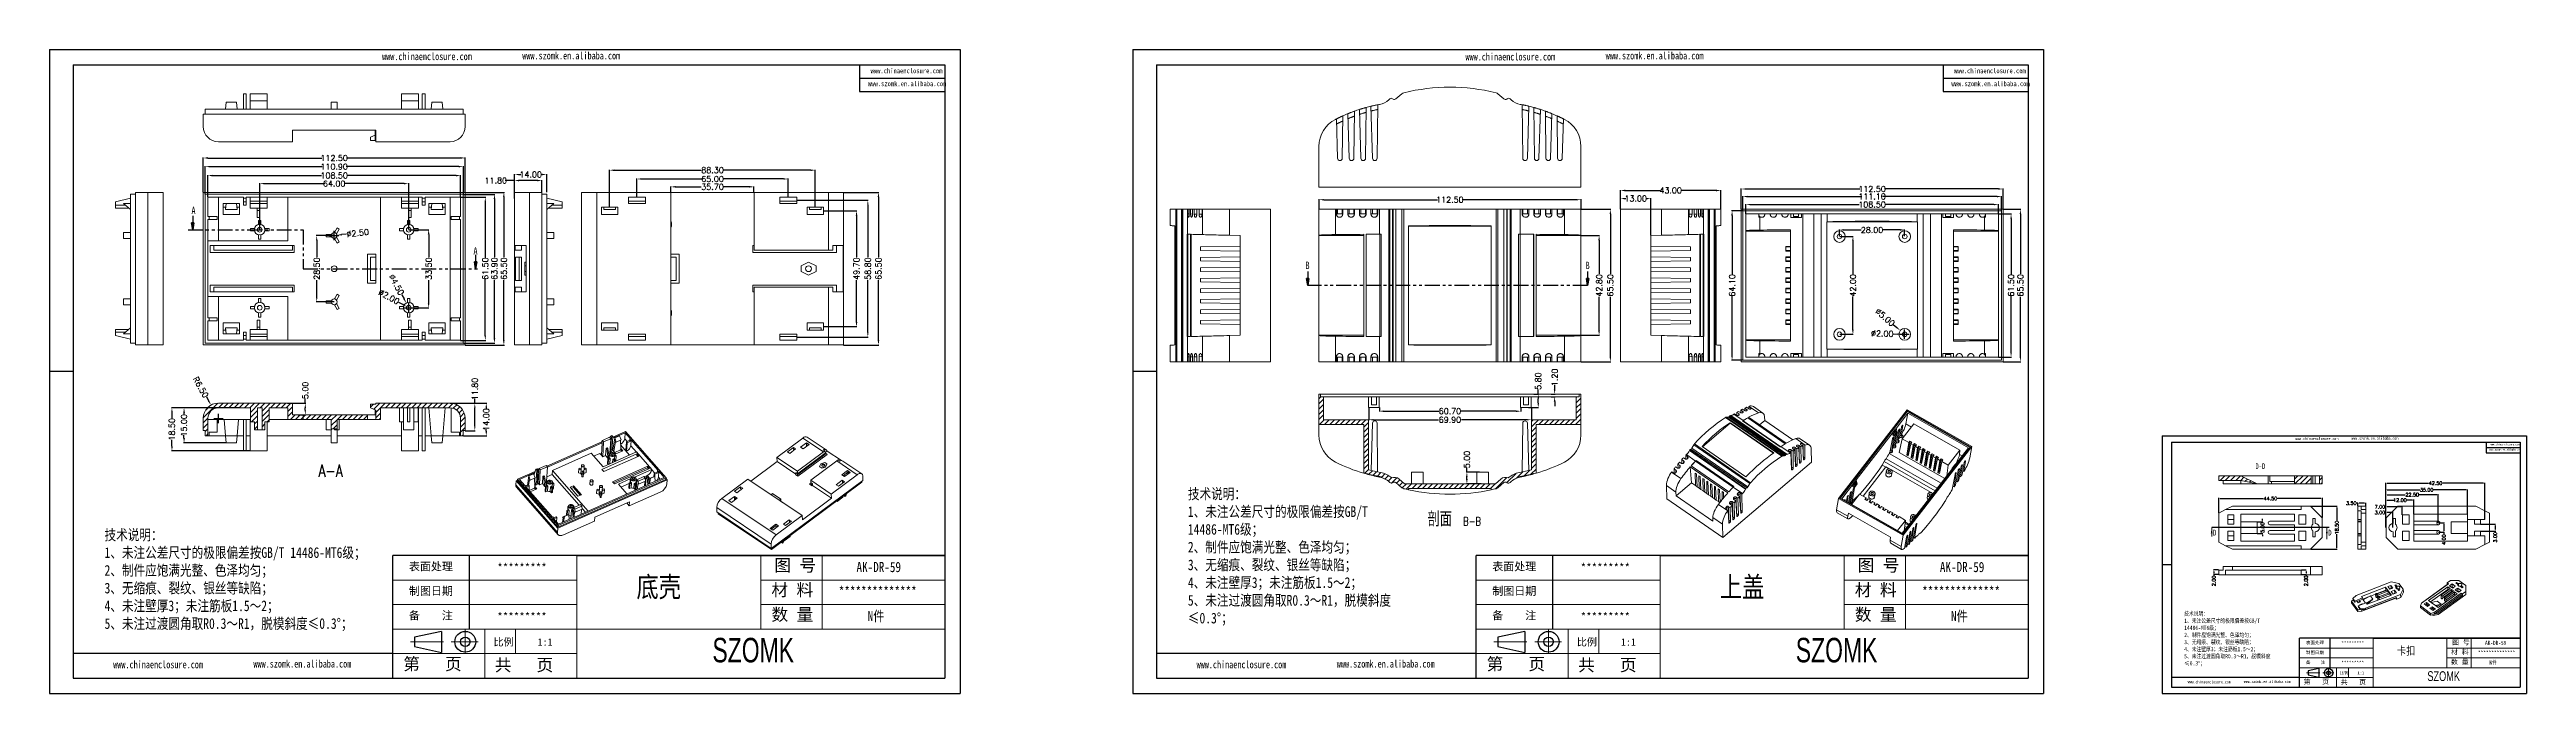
# Model space of a CAD drawing. Header units: inches. Extents: x 2044 to 3108, y 573 to 849.
import ezdxf

# ---------------------------------------------------------------- set-up
doc = ezdxf.new("R2010")
doc.units = ezdxf.units.IN
doc.linetypes.add('CENTER2', pattern=[28.575, 19.05, -3.175, 3.175, -3.175])
doc.linetypes.add('PHANTOM', pattern=[12.7, 6.35, -1.27, 1.27, -1.27, 1.27, -1.27])
doc.layers.add('文字', color=81, linetype='Continuous')
for name, color, linetype, lineweight in [('粗实线', 7, 'Continuous', 30), ('细实线', 3, 'Continuous', 9), ('细点划线', 2, 'CENTER2', 9)]:
    doc.layers.add(name, color=color, linetype=linetype, lineweight=lineweight)
doc.styles.add('SLDTEXTSTYLE0', font='TXT', dxfattribs={"width": 0.75})
doc.styles.add('SLDTEXTSTYLE1', font='TXT', dxfattribs={"width": 0.75, "bigfont": 'bigfont'})
doc.styles.add('SLDTEXTSTYLE3', font='TXT', dxfattribs={"width": 0.75, "bigfont": 'bigfont'})
doc.styles.add('SLDTEXTSTYLE6', font='TXT', dxfattribs={"width": 0.7})
doc.styles.get("Standard").update_dxf_attribs({"font": 'txt', "bigfont": 'gbcbig.shx'})
doc.styles.add('宋体', font='', dxfattribs={"width": 0.8, "height": 3.5})
doc.styles.add('长仿宋', font='', dxfattribs={"width": 0.7, "height": 4})
doc.styles.get('宋体').set_extended_font_data('SimSun')
doc.styles.get('长仿宋').set_extended_font_data('SimSun')
doc.dimstyles.new('2', dxfattribs={"dimtxt": 1.5, "dimasz": 0.6, "dimexe": 0.18, "dimexo": 0.0625, "dimgap": 0.09, "dimtad": 0, "dimzin": 0, "dimdsep": 46, "dimtxsty": 'Standard', "dimcen": 0, "dimclrd": 3, "dimclre": 3, "dimadec": 0, "dimazin": 2, "dimtfac": 1, "dimtofl": 0, "dimtmove": 0, "dimatfit": 3, "dimfxl": 1, "dimtolj": 1, "dimtzin": 0, "dimarcsym": 0})
doc.dimstyles.new('2.5', dxfattribs={"dimtxt": 2.5, "dimasz": 2, "dimexe": 0.18, "dimexo": 0.0625, "dimgap": 0.09, "dimtad": 0, "dimzin": 0, "dimdsep": 46, "dimtxsty": 'Standard', "dimcen": 2, "dimclrd": 3, "dimclre": 3, "dimadec": 0, "dimazin": 0, "dimtfac": 1, "dimtofl": 0, "dimtmove": 0, "dimatfit": 3, "dimfxl": 1, "dimtolj": 1, "dimtzin": 0, "dimarcsym": 0})
pattern_1 = [(45, (-59.6665, -63.7036), (-1.122532, 1.122532), [])]

# ---------------------------------------------------------------- blocks, each defined once
blk = doc.blocks.new('_CLOSED')
at = {"color": 0, "linetype": 'ByBlock', "lineweight": -2}
for p, q in [((-1, 0.166667), (0, 0)), ((-1, 0.166667), (-1, -0.166667)), ((0, 0), (-1, -0.166667)), ((0, 0), (-1, 0))]:
    blk.add_line(p, q, dxfattribs=at)
blk = doc.blocks.new('SW_NOTE_3')
at = {"color": 0, "linetype": 'Continuous', "lineweight": 0, "attachment_point": 2}
for s, insert, char_height, style in [('剖面', (8.3, 8.2), 6.35, 'SLDTEXTSTYLE1'), ('B-B', (22.2, 5.8), 3.5, 'SLDTEXTSTYLE3')]:
    blk.add_mtext(s, dxfattribs=dict(at, insert=insert, char_height=char_height, style=style))
blk = doc.blocks.new('*D190')
at = {"color": 3, "lineweight": -2}
for p, q in [((2975.9, 650.5), (2975.9, 656.9)), ((2976.5, 656.7), (2995.1, 656.7)), ((3019.8, 656.7), (3001.1, 656.7)), ((3020.4, 648.5), (3020.4, 656.9))]:
    blk.add_line(p, q, dxfattribs=at)
at = {"color": 3}
for points in [[(2976.5, 656.8), (2976.5, 656.6), (2975.9, 656.7)], [(3019.8, 656.8), (3019.8, 656.6), (3020.4, 656.7)]]:
    blk.add_solid(points, dxfattribs=at)
at = {"layer": 'Defpoints', "color": 0}
for p in [(2975.9, 656.7), (2975.9, 650.4), (3020.4, 648.4)]:
    blk.add_point(p, dxfattribs=at)
at = {"color": 0, "insert": (2998.1, 656.7), "char_height": 1.5, "attachment_point": 5}
blk.add_mtext('\\A1;44.50', dxfattribs=at)
blk = doc.blocks.new('*D191')
at = {"color": 3, "lineweight": -2}
for p, q in [((3015.4, 653.4), (3026.7, 653.4)), ((3026.6, 652.8), (3026.6, 646.9)), ((3026.6, 635.5), (3026.6, 641.4)), ((3015.4, 634.9), (3026.7, 634.9))]:
    blk.add_line(p, q, dxfattribs=at)
at = {"color": 3}
for points in [[(3026.5, 652.8), (3026.7, 652.8), (3026.6, 653.4)], [(3026.5, 635.5), (3026.7, 635.5), (3026.6, 634.9)]]:
    blk.add_solid(points, dxfattribs=at)
at = {"layer": 'Defpoints', "color": 0}
for p in [(3015.4, 653.4), (3015.4, 634.9), (3026.6, 634.9)]:
    blk.add_point(p, dxfattribs=at)
at = {"color": 0, "insert": (3026.6, 644.2), "char_height": 1.5, "attachment_point": 5, "rotation": 90}
blk.add_mtext('\\A1;18.50', dxfattribs=at)
blk = doc.blocks.new('*D192')
at = {"color": 3, "lineweight": -2}
for p, q in [((3035.6, 654.7), (3035, 654.7)), ((3035.6, 653.5), (3035.6, 654.8)), ((3038.5, 654.7), (3036.2, 654.7)), ((3039.1, 653.5), (3039.1, 654.8))]:
    blk.add_line(p, q, dxfattribs=at)
at = {"color": 3}
for points in [[(3036.2, 654.8), (3036.2, 654.6), (3035.6, 654.7)], [(3038.5, 654.8), (3038.5, 654.6), (3039.1, 654.7)]]:
    blk.add_solid(points, dxfattribs=at)
at = {"layer": 'Defpoints', "color": 0}
for p in [(3035.6, 654.7), (3035.6, 653.4), (3039.1, 653.4)]:
    blk.add_point(p, dxfattribs=at)
at = {"color": 0, "insert": (3032.8, 654.7), "char_height": 1.5, "attachment_point": 5}
blk.add_mtext('\\A1;3.50', dxfattribs=at)
blk = doc.blocks.new('*D193')
at = {"color": 3, "lineweight": -2}
for p, q in [((2975.8, 626), (2973.6, 626)), ((2975.8, 624), (2973.6, 624)), ((2973.8, 625.4), (2973.8, 624.6)), ((2973.8, 624), (2973.8, 623.4))]:
    blk.add_line(p, q, dxfattribs=at)
at = {"color": 3}
for points in [[(2973.7, 625.4), (2973.9, 625.4), (2973.8, 626)], [(2973.7, 624.6), (2973.9, 624.6), (2973.8, 624)]]:
    blk.add_solid(points, dxfattribs=at)
at = {"layer": 'Defpoints', "color": 0}
for p in [(2973.8, 624), (2975.9, 626), (2975.9, 624)]:
    blk.add_point(p, dxfattribs=at)
at = {"color": 0, "insert": (2973.8, 621.3), "char_height": 1.5, "attachment_point": 5, "rotation": 90}
blk.add_mtext('\\A1;2.00', dxfattribs=at)
blk = doc.blocks.new('*D194')
at = {"color": 3, "lineweight": -2}
for p, q in [((3011.4, 626), (3013.5, 626)), ((3011.4, 624), (3013.5, 624)), ((3013.4, 625.4), (3013.4, 624.6)), ((3013.4, 624), (3013.4, 623.4))]:
    blk.add_line(p, q, dxfattribs=at)
at = {"color": 3}
for points in [[(3013.3, 625.4), (3013.5, 625.4), (3013.4, 626)], [(3013.3, 624.6), (3013.5, 624.6), (3013.4, 624)]]:
    blk.add_solid(points, dxfattribs=at)
at = {"layer": 'Defpoints', "color": 0}
for p in [(3011.4, 626), (3011.4, 624), (3013.4, 624)]:
    blk.add_point(p, dxfattribs=at)
at = {"color": 0, "insert": (3013.4, 621.3), "char_height": 1.5, "attachment_point": 5, "rotation": 90}
blk.add_mtext('\\A1;2.00', dxfattribs=at)
blk = doc.blocks.new('*D195')
at = {"color": 3, "lineweight": -2}
for p, q in [((3047.7, 650.7), (3047.1, 650.7)), ((3047.7, 648.5), (3047.7, 650.9)), ((3050.1, 650.7), (3048.3, 650.7)), ((3050.7, 644.2), (3050.7, 650.9))]:
    blk.add_line(p, q, dxfattribs=at)
at = {"color": 3}
for points in [[(3048.3, 650.8), (3048.3, 650.6), (3047.7, 650.7)], [(3050.1, 650.8), (3050.1, 650.6), (3050.7, 650.7)]]:
    blk.add_solid(points, dxfattribs=at)
at = {"layer": 'Defpoints', "color": 0}
for p in [(3047.7, 650.7), (3047.7, 648.4), (3050.7, 644.2)]:
    blk.add_point(p, dxfattribs=at)
at = {"color": 0, "insert": (3045.1, 650.7), "char_height": 1.5, "attachment_point": 5}
blk.add_mtext('\\A1;3.00', dxfattribs=at)
blk = doc.blocks.new('*D196')
at = {"color": 3, "lineweight": -2}
for p, q in [((3047.7, 653.1), (3047.1, 653.1)), ((3047.7, 648.5), (3047.7, 653.3)), ((3054.1, 653.1), (3048.3, 653.1)), ((3054.7, 649.6), (3054.7, 653.3))]:
    blk.add_line(p, q, dxfattribs=at)
at = {"color": 3}
for points in [[(3048.3, 653.2), (3048.3, 653), (3047.7, 653.1)], [(3054.1, 653.2), (3054.1, 653), (3054.7, 653.1)]]:
    blk.add_solid(points, dxfattribs=at)
at = {"layer": 'Defpoints', "color": 0}
for p in [(3047.7, 653.1), (3054.7, 649.5), (3047.7, 648.4)]:
    blk.add_point(p, dxfattribs=at)
at = {"color": 0, "insert": (3045.1, 653.1), "char_height": 1.5, "attachment_point": 5}
blk.add_mtext('\\A1;7.00', dxfattribs=at)
blk = doc.blocks.new('*D197')
at = {"color": 3, "lineweight": -2}
for p, q in [((3047.7, 648.5), (3047.7, 656.2)), ((3048.3, 656), (3051.2, 656)), ((3059.1, 656), (3056.3, 656)), ((3059.7, 650), (3059.7, 656.2))]:
    blk.add_line(p, q, dxfattribs=at)
at = {"color": 3}
for points in [[(3048.3, 656.1), (3048.3, 655.9), (3047.7, 656)], [(3059.1, 656.1), (3059.1, 655.9), (3059.7, 656)]]:
    blk.add_solid(points, dxfattribs=at)
at = {"layer": 'Defpoints', "color": 0}
for p in [(3047.7, 656), (3059.7, 649.9), (3047.7, 648.4)]:
    blk.add_point(p, dxfattribs=at)
at = {"color": 0, "insert": (3053.7, 656), "char_height": 1.5, "attachment_point": 5}
blk.add_mtext('\\A1;12.00', dxfattribs=at)
blk = doc.blocks.new('*D198')
at = {"color": 3, "lineweight": -2}
for p, q in [((3047.7, 648.5), (3047.7, 658.5)), ((3048.3, 658.3), (3056, 658.3)), ((3069.6, 658.3), (3062, 658.3)), ((3070.2, 646.2), (3070.2, 658.5))]:
    blk.add_line(p, q, dxfattribs=at)
at = {"color": 3}
for points in [[(3048.3, 658.4), (3048.3, 658.2), (3047.7, 658.3)], [(3069.6, 658.4), (3069.6, 658.2), (3070.2, 658.3)]]:
    blk.add_solid(points, dxfattribs=at)
at = {"layer": 'Defpoints', "color": 0}
for p in [(3047.7, 658.3), (3047.7, 648.4), (3070.2, 646.2)]:
    blk.add_point(p, dxfattribs=at)
at = {"color": 0, "insert": (3059, 658.3), "char_height": 1.5, "attachment_point": 5}
blk.add_mtext('\\A1;22.50', dxfattribs=at)
blk = doc.blocks.new('*D199')
at = {"color": 3, "lineweight": -2}
for p, q in [((3047.7, 646.1), (3047.7, 660.6)), ((3048.3, 660.4), (3062.4, 660.4)), ((3082.1, 660.4), (3068.1, 660.4)), ((3082.7, 650), (3082.7, 660.6))]:
    blk.add_line(p, q, dxfattribs=at)
at = {"color": 3}
for points in [[(3048.3, 660.5), (3048.3, 660.3), (3047.7, 660.4)], [(3082.1, 660.5), (3082.1, 660.3), (3082.7, 660.4)]]:
    blk.add_solid(points, dxfattribs=at)
at = {"layer": 'Defpoints', "color": 0}
for p in [(3047.7, 660.4), (3082.7, 649.9), (3047.7, 646.1)]:
    blk.add_point(p, dxfattribs=at)
at = {"color": 0, "insert": (3065.2, 660.4), "char_height": 1.5, "attachment_point": 5}
blk.add_mtext('\\A1;35.00', dxfattribs=at)
blk = doc.blocks.new('*D200')
at = {"color": 3, "lineweight": -2}
for p, q in [((3047.7, 644.2), (3047.7, 663.4)), ((3048.3, 663.3), (3066, 663.3)), ((3089.6, 663.3), (3072, 663.3)), ((3090.2, 647.7), (3090.2, 663.4))]:
    blk.add_line(p, q, dxfattribs=at)
at = {"color": 3}
for points in [[(3048.3, 663.4), (3048.3, 663.2), (3047.7, 663.3)], [(3089.6, 663.4), (3089.6, 663.2), (3090.2, 663.3)]]:
    blk.add_solid(points, dxfattribs=at)
at = {"layer": 'Defpoints', "color": 0}
for p in [(3047.7, 663.3), (3047.7, 644.2), (3090.2, 647.7)]:
    blk.add_point(p, dxfattribs=at)
at = {"color": 0, "insert": (3069, 663.3), "char_height": 1.5, "attachment_point": 5}
blk.add_mtext('\\A1;42.50', dxfattribs=at)
blk = doc.blocks.new('*D201')
at = {"color": 3, "lineweight": -2}
for p, q in [((3070.3, 646.2), (3072.8, 646.2)), ((3070.3, 642.2), (3072.8, 642.2)), ((3072.6, 645.6), (3072.6, 642.8)), ((3072.6, 642.2), (3072.6, 641.1))]:
    blk.add_line(p, q, dxfattribs=at)
at = {"color": 3}
for points in [[(3072.5, 645.6), (3072.7, 645.6), (3072.6, 646.2)], [(3072.5, 642.8), (3072.7, 642.8), (3072.6, 642.2)]]:
    blk.add_solid(points, dxfattribs=at)
at = {"layer": 'Defpoints', "color": 0}
for p in [(3070.2, 646.2), (3070.2, 642.2), (3072.6, 642.2)]:
    blk.add_point(p, dxfattribs=at)
at = {"color": 0, "insert": (3072.6, 639), "char_height": 1.5, "attachment_point": 5, "rotation": 90}
blk.add_mtext('\\A1;4.00', dxfattribs=at)
blk = doc.blocks.new('*D202')
at = {"color": 3, "lineweight": -2}
for p, q in [((3088.3, 645.7), (3094.7, 645.7)), ((3088.3, 642.7), (3094.7, 642.7)), ((3094.6, 645.1), (3094.6, 643.3)), ((3094.6, 642.7), (3094.6, 642.1))]:
    blk.add_line(p, q, dxfattribs=at)
at = {"color": 3}
for points in [[(3094.5, 645.1), (3094.7, 645.1), (3094.6, 645.7)], [(3094.5, 643.3), (3094.7, 643.3), (3094.6, 642.7)]]:
    blk.add_solid(points, dxfattribs=at)
at = {"layer": 'Defpoints', "color": 0}
for p in [(3088.2, 645.7), (3088.2, 642.7), (3094.6, 642.7)]:
    blk.add_point(p, dxfattribs=at)
at = {"color": 0, "insert": (3094.6, 640), "char_height": 1.5, "attachment_point": 5, "rotation": 90}
blk.add_mtext('\\A1;3.00', dxfattribs=at)
blk = doc.blocks.new('*D203')
at = {"color": 3, "lineweight": -2}
for p, q in [((2992.4, 646.7), (2994.9, 646.7)), ((2992.4, 641.7), (2994.9, 641.7)), ((2994.7, 647.3), (2994.7, 647.9)), ((2994.7, 641.1), (2994.7, 640.5))]:
    blk.add_line(p, q, dxfattribs=at)
at = {"color": 3}
for points in [[(2994.6, 647.3), (2994.8, 647.3), (2994.7, 646.7)], [(2994.6, 641.1), (2994.8, 641.1), (2994.7, 641.7)]]:
    blk.add_solid(points, dxfattribs=at)
at = {"layer": 'Defpoints', "color": 0}
for p in [(2992.4, 646.7), (2992.4, 641.7), (2994.7, 641.7)]:
    blk.add_point(p, dxfattribs=at)
at = {"color": 0, "insert": (2994.7, 644.2), "char_height": 1.5, "attachment_point": 5, "rotation": 90}
blk.add_mtext('\\A1;5.00', dxfattribs=at)
blk = doc.blocks.new('*D204')
at = {"color": 3, "lineweight": -2}
for p, q in [((2589.5, 781), (2589.5, 785.2)), ((2591.5, 785), (2640.4, 785)), ((2700, 785), (2651, 785)), ((2702, 781), (2702, 785.2))]:
    blk.add_line(p, q, dxfattribs=at)
at = {"color": 3}
for points in [[(2591.5, 785.3), (2591.5, 784.7), (2589.5, 785)], [(2700, 785.3), (2700, 784.7), (2702, 785)]]:
    blk.add_solid(points, dxfattribs=at)
at = {"layer": 'Defpoints', "color": 0}
for p in [(2589.5, 780.9), (2702, 785), (2702, 780.9)]:
    blk.add_point(p, dxfattribs=at)
at = {"color": 0, "insert": (2645.7, 785), "char_height": 2.5, "attachment_point": 5}
blk.add_mtext('\\A1;112.50', dxfattribs=at)
blk = doc.blocks.new('*D205')
at = {"color": 3, "lineweight": -2}
for p, q in [((2702, 780.9), (2714.8, 780.9)), ((2714.6, 778.9), (2714.6, 753.1)), ((2714.6, 717.4), (2714.6, 743.3)), ((2702, 715.4), (2714.8, 715.4))]:
    blk.add_line(p, q, dxfattribs=at)
at = {"color": 3}
for points in [[(2714.3, 778.9), (2714.9, 778.9), (2714.6, 780.9)], [(2714.3, 717.4), (2714.9, 717.4), (2714.6, 715.4)]]:
    blk.add_solid(points, dxfattribs=at)
at = {"layer": 'Defpoints', "color": 0}
for p in [(2702, 780.9), (2702, 715.4), (2714.6, 715.4)]:
    blk.add_point(p, dxfattribs=at)
at = {"color": 0, "insert": (2714.6, 748.2), "char_height": 2.5, "attachment_point": 5, "rotation": 90}
blk.add_mtext('\\A1;65.50', dxfattribs=at)
blk = doc.blocks.new('*D206')
at = {"color": 3, "lineweight": -2}
for p, q in [((2702, 769.6), (2709.9, 769.6)), ((2709.8, 767.6), (2709.8, 753.1)), ((2709.8, 728.8), (2709.8, 743.3)), ((2702, 726.8), (2709.9, 726.8))]:
    blk.add_line(p, q, dxfattribs=at)
at = {"color": 3}
for points in [[(2709.4, 767.6), (2710.1, 767.6), (2709.8, 769.6)], [(2709.4, 728.8), (2710.1, 728.8), (2709.8, 726.8)]]:
    blk.add_solid(points, dxfattribs=at)
at = {"layer": 'Defpoints', "color": 0}
for p in [(2702, 769.6), (2702, 726.8), (2709.8, 726.8)]:
    blk.add_point(p, dxfattribs=at)
at = {"color": 0, "insert": (2709.8, 748.2), "char_height": 2.5, "attachment_point": 5, "rotation": 90}
blk.add_mtext('\\A1;42.80', dxfattribs=at)
blk = doc.blocks.new('*D207')
at = {"color": 3, "lineweight": -2}
for p, q in [((2719, 781), (2719, 789.1)), ((2721, 789), (2735.8, 789)), ((2760, 789), (2745.2, 789)), ((2762, 781), (2762, 789.1))]:
    blk.add_line(p, q, dxfattribs=at)
at = {"color": 3}
for points in [[(2721, 789.3), (2721, 788.6), (2719, 789)], [(2760, 789.3), (2760, 788.6), (2762, 789)]]:
    blk.add_solid(points, dxfattribs=at)
at = {"layer": 'Defpoints', "color": 0}
for p in [(2762, 789), (2719, 780.9), (2762, 780.9)]:
    blk.add_point(p, dxfattribs=at)
at = {"color": 0, "insert": (2740.5, 789), "char_height": 2.5, "attachment_point": 5}
blk.add_mtext('\\A1;43.00', dxfattribs=at)
blk = doc.blocks.new('*D208')
at = {"color": 3, "lineweight": -2}
for p, q in [((2719, 781), (2719, 785.6)), ((2721, 785.5), (2721.3, 785.5)), ((2730, 785.5), (2729.8, 785.5)), ((2732, 769.7), (2732, 785.6))]:
    blk.add_line(p, q, dxfattribs=at)
at = {"color": 3}
for points in [[(2721, 785.8), (2721, 785.1), (2719, 785.5)], [(2730, 785.8), (2730, 785.1), (2732, 785.5)]]:
    blk.add_solid(points, dxfattribs=at)
at = {"layer": 'Defpoints', "color": 0}
for p in [(2719, 785.5), (2719, 780.9), (2732, 769.6)]:
    blk.add_point(p, dxfattribs=at)
at = {"color": 0, "insert": (2725.5, 785.5), "char_height": 2.5, "attachment_point": 5}
blk.add_mtext('\\A1;13.00', dxfattribs=at)
blk = doc.blocks.new('*D209')
at = {"color": 3, "lineweight": -2}
for p, q in [((2658.4, 668), (2652.8, 668)), ((2659.1, 663), (2652.8, 663)), ((2653, 668), (2653, 670)), ((2653, 665), (2653, 666))]:
    blk.add_line(p, q, dxfattribs=at)
at = {"color": 3}
for points in [[(2652.6, 666), (2653.3, 666), (2653, 668)], [(2652.6, 665), (2653.3, 665), (2653, 663)]]:
    blk.add_solid(points, dxfattribs=at)
at = {"layer": 'Defpoints', "color": 0}
for p in [(2653, 668), (2658.5, 668), (2659.2, 663)]:
    blk.add_point(p, dxfattribs=at)
at = {"color": 0, "insert": (2653, 673.4), "char_height": 2.5, "attachment_point": 5, "rotation": 90}
blk.add_mtext('\\A1;5.00', dxfattribs=at)
blk = doc.blocks.new('*D210')
at = {"color": 3, "lineweight": -2}
for p, q in [((2615.4, 695.7), (2615.4, 694)), ((2617.4, 694.2), (2641, 694.2)), ((2674.1, 694.2), (2650.4, 694.2)), ((2676.1, 695.7), (2676.1, 694))]:
    blk.add_line(p, q, dxfattribs=at)
at = {"color": 3}
for points in [[(2617.4, 694.5), (2617.4, 693.8), (2615.4, 694.2)], [(2674.1, 694.5), (2674.1, 693.8), (2676.1, 694.2)]]:
    blk.add_solid(points, dxfattribs=at)
at = {"layer": 'Defpoints', "color": 0}
for p in [(2615.4, 695.7), (2676.1, 695.7), (2676.1, 694.2)]:
    blk.add_point(p, dxfattribs=at)
at = {"color": 0, "insert": (2645.7, 694.2), "char_height": 2.5, "attachment_point": 5}
blk.add_mtext('\\A1;60.70', dxfattribs=at)
blk = doc.blocks.new('*D211')
at = {"color": 3, "lineweight": -2}
for p, q in [((2610.8, 695.7), (2610.8, 690.3)), ((2680.7, 695.7), (2680.7, 690.3)), ((2612.8, 690.5), (2640.8, 690.5)), ((2678.7, 690.5), (2650.6, 690.5))]:
    blk.add_line(p, q, dxfattribs=at)
at = {"color": 3}
for points in [[(2612.8, 690.8), (2612.8, 690.2), (2610.8, 690.5)], [(2678.7, 690.8), (2678.7, 690.2), (2680.7, 690.5)]]:
    blk.add_solid(points, dxfattribs=at)
at = {"layer": 'Defpoints', "color": 0}
for p in [(2610.8, 695.7), (2680.7, 695.7), (2680.7, 690.5)]:
    blk.add_point(p, dxfattribs=at)
at = {"color": 0, "insert": (2645.7, 690.5), "char_height": 2.5, "attachment_point": 5}
blk.add_mtext('\\A1;69.90', dxfattribs=at)
blk = doc.blocks.new('*D212')
at = {"color": 3, "lineweight": -2}
for p, q in [((2683.6, 701.5), (2683.6, 703.5)), ((2679.5, 695.7), (2683.8, 695.7)), ((2681.8, 701.5), (2683.8, 701.5)), ((2683.6, 697.7), (2683.6, 699.5))]:
    blk.add_line(p, q, dxfattribs=at)
at = {"color": 3}
for points in [[(2683.3, 699.5), (2684, 699.5), (2683.6, 701.5)], [(2683.3, 697.7), (2684, 697.7), (2683.6, 695.7)]]:
    blk.add_solid(points, dxfattribs=at)
at = {"layer": 'Defpoints', "color": 0}
for p in [(2679.5, 695.7), (2681.8, 701.5), (2683.6, 701.5)]:
    blk.add_point(p, dxfattribs=at)
at = {"color": 0, "insert": (2683.6, 707.1), "char_height": 2.5, "attachment_point": 5, "rotation": 90}
blk.add_mtext('\\A1;5.80', dxfattribs=at)
blk = doc.blocks.new('*D213')
at = {"color": 3, "lineweight": -2}
for p, q in [((2690.7, 703.5), (2690.7, 705.5)), ((2689.2, 701.5), (2690.9, 701.5)), ((2689.2, 700.3), (2690.9, 700.3)), ((2690.7, 698.3), (2690.7, 696.3))]:
    blk.add_line(p, q, dxfattribs=at)
at = {"color": 3}
for points in [[(2690.3, 703.5), (2691, 703.5), (2690.7, 701.5)], [(2690.3, 698.3), (2691, 698.3), (2690.7, 700.3)]]:
    blk.add_solid(points, dxfattribs=at)
at = {"layer": 'Defpoints', "color": 0}
for p in [(2689.1, 701.5), (2689.1, 700.3), (2690.7, 701.5)]:
    blk.add_point(p, dxfattribs=at)
at = {"color": 0, "insert": (2690.7, 708.7), "char_height": 2.5, "attachment_point": 5, "rotation": 90}
blk.add_mtext('\\A1;1.20', dxfattribs=at)
blk = doc.blocks.new('*D214')
at = {"color": 3, "lineweight": -2}
for p, q in [((2813, 769.3), (2813, 772.2)), ((2815, 772), (2822.3, 772)), ((2839, 772), (2831.7, 772)), ((2841, 769.3), (2841, 772.2))]:
    blk.add_line(p, q, dxfattribs=at)
at = {"color": 3}
for points in [[(2815, 772.4), (2815, 771.7), (2813, 772)], [(2839, 772.4), (2839, 771.7), (2841, 772)]]:
    blk.add_solid(points, dxfattribs=at)
at = {"layer": 'Defpoints', "color": 0}
for p in [(2813, 769.2), (2841, 772), (2841, 769.2)]:
    blk.add_point(p, dxfattribs=at)
at = {"color": 0, "insert": (2827, 772), "char_height": 2.5, "attachment_point": 5}
blk.add_mtext('\\A1;28.00', dxfattribs=at)
blk = doc.blocks.new('*D215')
at = {"color": 3, "lineweight": -2}
for p, q in [((2813.1, 769.2), (2818.9, 769.2)), ((2818.8, 767.2), (2818.8, 752.9)), ((2818.8, 729.2), (2818.8, 743.5)), ((2813.1, 727.2), (2818.9, 727.2))]:
    blk.add_line(p, q, dxfattribs=at)
at = {"color": 3}
for points in [[(2818.4, 767.2), (2819.1, 767.2), (2818.8, 769.2)], [(2818.4, 729.2), (2819.1, 729.2), (2818.8, 727.2)]]:
    blk.add_solid(points, dxfattribs=at)
at = {"layer": 'Defpoints', "color": 0}
for p in [(2813, 769.2), (2813, 727.2), (2818.8, 727.2)]:
    blk.add_point(p, dxfattribs=at)
at = {"color": 0, "insert": (2818.8, 748.2), "char_height": 2.5, "attachment_point": 5, "rotation": 90}
blk.add_mtext('\\A1;42.00', dxfattribs=at)
blk = doc.blocks.new('*D216')
at = {"color": 3, "lineweight": -2}
for p, q in [((2836.1, 731.4), (2837.6, 730.1)), ((2839, 727.2), (2843, 727.2)), ((2841, 725.2), (2841, 729.2))]:
    blk.add_line(p, q, dxfattribs=at)
at = {"color": 3}
blk.add_solid([(2837.8, 730.4), (2837.4, 729.9), (2839.1, 728.8)], dxfattribs=at)
at = {"layer": 'Defpoints', "color": 0}
for p in [(2839.1, 728.8), (2842.9, 725.6)]:
    blk.add_point(p, dxfattribs=at)
at = {"color": 0, "insert": (2832.6, 734.5), "char_height": 2.5, "attachment_point": 5, "rotation": 319.1304}
blk.add_mtext('\\A1;∅5.00', dxfattribs=at)
blk = doc.blocks.new('*D217')
at = {"color": 3, "lineweight": -2}
for p, q in [((2836, 727.4), (2838, 727.3)), ((2839, 727.2), (2843, 727.2)), ((2841, 725.2), (2841, 729.2))]:
    blk.add_line(p, q, dxfattribs=at)
at = {"color": 3}
blk.add_solid([(2838, 727.6), (2838, 727), (2840, 727.2)], dxfattribs=at)
at = {"layer": 'Defpoints', "color": 0}
for p in [(2840, 727.2), (2842, 727.2)]:
    blk.add_point(p, dxfattribs=at)
at = {"color": 0, "insert": (2831.4, 727.5), "char_height": 2.5, "attachment_point": 5, "rotation": 358.1156}
blk.add_mtext('\\A1;∅2.00', dxfattribs=at)
blk = doc.blocks.new('*D218')
at = {"color": 3, "lineweight": -2}
for p, q in [((2110.3, 788.2), (2110.3, 803.1)), ((2112.3, 802.9), (2161.2, 802.9)), ((2220.8, 802.9), (2171.8, 802.9)), ((2222.8, 788.2), (2222.8, 803.1))]:
    blk.add_line(p, q, dxfattribs=at)
at = {"color": 3}
for points in [[(2112.3, 803.3), (2112.3, 802.6), (2110.3, 802.9)], [(2220.8, 803.3), (2220.8, 802.6), (2222.8, 802.9)]]:
    blk.add_solid(points, dxfattribs=at)
at = {"layer": 'Defpoints', "color": 0}
for p in [(2222.8, 802.9), (2110.3, 788.1), (2222.8, 788.1)]:
    blk.add_point(p, dxfattribs=at)
at = {"color": 0, "insert": (2166.5, 802.9), "char_height": 2.5, "attachment_point": 5}
blk.add_mtext('\\A1;112.50', dxfattribs=at)
blk = doc.blocks.new('*D219')
at = {"color": 3, "lineweight": -2}
for p, q in [((2134.5, 772.2), (2134.5, 792.1)), ((2136.5, 791.9), (2161.8, 791.9)), ((2196.5, 791.9), (2171.2, 791.9)), ((2198.5, 772.2), (2198.5, 792.1))]:
    blk.add_line(p, q, dxfattribs=at)
at = {"color": 3}
for points in [[(2136.5, 792.2), (2136.5, 791.6), (2134.5, 791.9)], [(2196.5, 792.2), (2196.5, 791.6), (2198.5, 791.9)]]:
    blk.add_solid(points, dxfattribs=at)
at = {"layer": 'Defpoints', "color": 0}
for p in [(2198.5, 791.9), (2134.5, 772.1), (2198.5, 772.1)]:
    blk.add_point(p, dxfattribs=at)
at = {"color": 0, "insert": (2166.5, 791.9), "char_height": 2.5, "attachment_point": 5}
blk.add_mtext('\\A1;64.00', dxfattribs=at)
blk = doc.blocks.new('*D220')
at = {"color": 3, "lineweight": -2}
for p, q in [((2111.1, 787.4), (2111.1, 799.4)), ((2113.1, 799.2), (2161.4, 799.2)), ((2220, 799.2), (2171.6, 799.2)), ((2222, 787.4), (2222, 799.4))]:
    blk.add_line(p, q, dxfattribs=at)
at = {"color": 3}
for points in [[(2113.1, 799.5), (2113.1, 798.9), (2111.1, 799.2)], [(2220, 799.5), (2220, 798.9), (2222, 799.2)]]:
    blk.add_solid(points, dxfattribs=at)
at = {"layer": 'Defpoints', "color": 0}
for p in [(2222, 799.2), (2111.1, 787.3), (2222, 787.3)]:
    blk.add_point(p, dxfattribs=at)
at = {"color": 0, "insert": (2166.5, 799.2), "char_height": 2.5, "attachment_point": 5}
blk.add_mtext('\\A1;110.90', dxfattribs=at)
blk = doc.blocks.new('*D221')
at = {"color": 3, "lineweight": -2}
for p, q in [((2112.3, 786.2), (2112.3, 795.6)), ((2114.3, 795.4), (2161, 795.4)), ((2218.8, 795.4), (2172, 795.4)), ((2220.8, 786.2), (2220.8, 795.6))]:
    blk.add_line(p, q, dxfattribs=at)
at = {"color": 3}
for points in [[(2114.3, 795.7), (2114.3, 795), (2112.3, 795.4)], [(2218.8, 795.7), (2218.8, 795), (2220.8, 795.4)]]:
    blk.add_solid(points, dxfattribs=at)
at = {"layer": 'Defpoints', "color": 0}
for p in [(2220.8, 795.4), (2112.3, 786.1), (2220.8, 786.1)]:
    blk.add_point(p, dxfattribs=at)
at = {"color": 0, "insert": (2166.5, 795.4), "char_height": 2.5, "attachment_point": 5}
blk.add_mtext('\\A1;108.50', dxfattribs=at)
blk = doc.blocks.new('*D222')
at = {"color": 3, "lineweight": -2}
for p, q in [((2770.8, 781), (2770.8, 789.8)), ((2772.8, 789.6), (2821.7, 789.6)), ((2881.3, 789.6), (2832.3, 789.6)), ((2883.3, 781), (2883.3, 789.8))]:
    blk.add_line(p, q, dxfattribs=at)
at = {"color": 3}
for points in [[(2772.8, 789.9), (2772.8, 789.3), (2770.8, 789.6)], [(2881.3, 789.9), (2881.3, 789.3), (2883.3, 789.6)]]:
    blk.add_solid(points, dxfattribs=at)
at = {"layer": 'Defpoints', "color": 0}
for p in [(2883.3, 789.6), (2770.8, 780.9), (2883.3, 780.9)]:
    blk.add_point(p, dxfattribs=at)
at = {"color": 0, "insert": (2827, 789.6), "char_height": 2.5, "attachment_point": 5}
blk.add_mtext('\\A1;112.50', dxfattribs=at)
blk = doc.blocks.new('*D223')
at = {"color": 3, "lineweight": -2}
for p, q in [((2771.5, 780.3), (2771.5, 786.5)), ((2773.5, 786.4), (2822.6, 786.4)), ((2880.6, 786.4), (2831.5, 786.4)), ((2882.6, 780.3), (2882.6, 786.5))]:
    blk.add_line(p, q, dxfattribs=at)
at = {"color": 3}
for points in [[(2773.5, 786.7), (2773.5, 786), (2771.5, 786.4)], [(2880.6, 786.7), (2880.6, 786), (2882.6, 786.4)]]:
    blk.add_solid(points, dxfattribs=at)
at = {"layer": 'Defpoints', "color": 0}
for p in [(2771.5, 780.2), (2882.6, 786.4), (2882.6, 780.2)]:
    blk.add_point(p, dxfattribs=at)
at = {"color": 0, "insert": (2827, 786.4), "char_height": 2.5, "attachment_point": 5}
blk.add_mtext('\\A1;111.10', dxfattribs=at)
blk = doc.blocks.new('*D224')
at = {"color": 3, "lineweight": -2}
for p, q in [((2772.8, 779), (2772.8, 783.1)), ((2774.8, 782.9), (2821.5, 782.9)), ((2879.3, 782.9), (2832.5, 782.9)), ((2881.3, 779), (2881.3, 783.1))]:
    blk.add_line(p, q, dxfattribs=at)
at = {"color": 3}
for points in [[(2774.8, 783.2), (2774.8, 782.6), (2772.8, 782.9)], [(2879.3, 783.2), (2879.3, 782.6), (2881.3, 782.9)]]:
    blk.add_solid(points, dxfattribs=at)
at = {"layer": 'Defpoints', "color": 0}
for p in [(2772.8, 782.9), (2772.8, 778.9), (2881.3, 778.9)]:
    blk.add_point(p, dxfattribs=at)
at = {"color": 0, "insert": (2827, 782.9), "char_height": 2.5, "attachment_point": 5}
blk.add_mtext('\\A1;108.50', dxfattribs=at)
blk = doc.blocks.new('*D225')
at = {"color": 3, "lineweight": -2}
for p, q in [((2883.3, 780.9), (2890.9, 780.9)), ((2890.7, 778.9), (2890.7, 753.1)), ((2890.7, 717.4), (2890.7, 743.3)), ((2883.3, 715.4), (2890.9, 715.4))]:
    blk.add_line(p, q, dxfattribs=at)
at = {"color": 3}
for points in [[(2890.4, 778.9), (2891, 778.9), (2890.7, 780.9)], [(2890.4, 717.4), (2891, 717.4), (2890.7, 715.4)]]:
    blk.add_solid(points, dxfattribs=at)
at = {"layer": 'Defpoints', "color": 0}
for p in [(2883.3, 780.9), (2883.3, 715.4), (2890.7, 715.4)]:
    blk.add_point(p, dxfattribs=at)
at = {"color": 0, "insert": (2890.7, 748.2), "char_height": 2.5, "attachment_point": 5, "rotation": 90}
blk.add_mtext('\\A1;65.50', dxfattribs=at)
blk = doc.blocks.new('*D226')
at = {"color": 3, "lineweight": -2}
for p, q in [((2881.3, 778.9), (2886.9, 778.9)), ((2886.7, 776.9), (2886.7, 752.7)), ((2886.7, 719.4), (2886.7, 743.7)), ((2881.3, 717.4), (2886.9, 717.4))]:
    blk.add_line(p, q, dxfattribs=at)
at = {"color": 3}
for points in [[(2886.4, 776.9), (2887, 776.9), (2886.7, 778.9)], [(2886.4, 719.4), (2887, 719.4), (2886.7, 717.4)]]:
    blk.add_solid(points, dxfattribs=at)
at = {"layer": 'Defpoints', "color": 0}
for p in [(2881.3, 778.9), (2886.7, 778.9), (2881.3, 717.4)]:
    blk.add_point(p, dxfattribs=at)
at = {"color": 0, "insert": (2886.7, 748.2), "char_height": 2.5, "attachment_point": 5, "rotation": 90}
blk.add_mtext('\\A1;61.50', dxfattribs=at)
blk = doc.blocks.new('*D227')
at = {"color": 3, "lineweight": -2}
for p, q in [((2771.4, 780.2), (2766.7, 780.2)), ((2766.9, 778.2), (2766.9, 752.7)), ((2766.9, 718.1), (2766.9, 743.7)), ((2771.4, 716.1), (2766.7, 716.1))]:
    blk.add_line(p, q, dxfattribs=at)
at = {"color": 3}
for points in [[(2766.5, 778.2), (2767.2, 778.2), (2766.9, 780.2)], [(2766.5, 718.1), (2767.2, 718.1), (2766.9, 716.1)]]:
    blk.add_solid(points, dxfattribs=at)
at = {"layer": 'Defpoints', "color": 0}
for p in [(2771.5, 780.2), (2766.9, 716.1), (2771.5, 716.1)]:
    blk.add_point(p, dxfattribs=at)
at = {"color": 0, "insert": (2766.9, 748.2), "char_height": 2.5, "attachment_point": 5, "rotation": 90}
blk.add_mtext('\\A1;64.10', dxfattribs=at)
blk = doc.blocks.new('*D228')
at = {"color": 3, "lineweight": -2}
for p, q in [((2222.8, 788.1), (2239.6, 788.1)), ((2239.4, 786.1), (2239.4, 760.3)), ((2239.4, 724.6), (2239.4, 750.5)), ((2222.8, 722.6), (2239.6, 722.6))]:
    blk.add_line(p, q, dxfattribs=at)
at = {"color": 3}
for points in [[(2239, 786.1), (2239.7, 786.1), (2239.4, 788.1)], [(2239, 724.6), (2239.7, 724.6), (2239.4, 722.6)]]:
    blk.add_solid(points, dxfattribs=at)
at = {"layer": 'Defpoints', "color": 0}
for p in [(2222.8, 788.1), (2239.4, 788.1), (2222.8, 722.6)]:
    blk.add_point(p, dxfattribs=at)
at = {"color": 0, "insert": (2239.4, 755.4), "char_height": 2.5, "attachment_point": 5, "rotation": 90}
blk.add_mtext('\\A1;65.50', dxfattribs=at)
blk = doc.blocks.new('*D229')
at = {"color": 3, "lineweight": -2}
for p, q in [((2222, 787.3), (2235.5, 787.3)), ((2235.3, 785.3), (2235.3, 760.3)), ((2235.3, 725.4), (2235.3, 750.5)), ((2222, 723.4), (2235.5, 723.4))]:
    blk.add_line(p, q, dxfattribs=at)
at = {"color": 3}
for points in [[(2235, 785.3), (2235.7, 785.3), (2235.3, 787.3)], [(2235, 725.4), (2235.7, 725.4), (2235.3, 723.4)]]:
    blk.add_solid(points, dxfattribs=at)
at = {"layer": 'Defpoints', "color": 0}
for p in [(2222, 787.3), (2222, 723.4), (2235.3, 723.4)]:
    blk.add_point(p, dxfattribs=at)
at = {"color": 0, "insert": (2235.3, 755.4), "char_height": 2.5, "attachment_point": 5, "rotation": 90}
blk.add_mtext('\\A1;63.90', dxfattribs=at)
blk = doc.blocks.new('*D230')
at = {"color": 3, "lineweight": -2}
for p, q in [((2220.8, 786.1), (2231.6, 786.1)), ((2231.4, 784.1), (2231.4, 759.8)), ((2231.4, 726.6), (2231.4, 750.9)), ((2220.8, 724.6), (2231.6, 724.6))]:
    blk.add_line(p, q, dxfattribs=at)
at = {"color": 3}
for points in [[(2231.1, 784.1), (2231.7, 784.1), (2231.4, 786.1)], [(2231.1, 726.6), (2231.7, 726.6), (2231.4, 724.6)]]:
    blk.add_solid(points, dxfattribs=at)
at = {"layer": 'Defpoints', "color": 0}
for p in [(2220.8, 786.1), (2220.8, 724.6), (2231.4, 724.6)]:
    blk.add_point(p, dxfattribs=at)
at = {"color": 0, "insert": (2231.4, 755.4), "char_height": 2.5, "attachment_point": 5, "rotation": 90}
blk.add_mtext('\\A1;61.50', dxfattribs=at)
blk = doc.blocks.new('*D231')
at = {"color": 3, "lineweight": -2}
for p, q in [((2198.6, 772.1), (2207.2, 772.1)), ((2207.1, 770.1), (2207.1, 760.3)), ((2207.1, 740.6), (2207.1, 750.5)), ((2198.6, 738.6), (2207.2, 738.6))]:
    blk.add_line(p, q, dxfattribs=at)
at = {"color": 3}
for points in [[(2206.7, 770.1), (2207.4, 770.1), (2207.1, 772.1)], [(2206.7, 740.6), (2207.4, 740.6), (2207.1, 738.6)]]:
    blk.add_solid(points, dxfattribs=at)
at = {"layer": 'Defpoints', "color": 0}
for p in [(2198.5, 772.1), (2198.5, 738.6), (2207.1, 738.6)]:
    blk.add_point(p, dxfattribs=at)
at = {"color": 0, "insert": (2207.1, 755.4), "char_height": 2.5, "attachment_point": 5, "rotation": 90}
blk.add_mtext('\\A1;33.50', dxfattribs=at)
blk = doc.blocks.new('*D232')
at = {"color": 3, "lineweight": -2}
for p, q in [((2166.5, 769.6), (2158.8, 769.6)), ((2159, 767.6), (2159, 760.3)), ((2159, 743.1), (2159, 750.5)), ((2166.5, 741.1), (2158.8, 741.1))]:
    blk.add_line(p, q, dxfattribs=at)
at = {"color": 3}
for points in [[(2158.7, 767.6), (2159.3, 767.6), (2159, 769.6)], [(2158.7, 743.1), (2159.3, 743.1), (2159, 741.1)]]:
    blk.add_solid(points, dxfattribs=at)
at = {"layer": 'Defpoints', "color": 0}
for p in [(2159, 769.6), (2166.5, 769.6), (2166.5, 741.1)]:
    blk.add_point(p, dxfattribs=at)
at = {"color": 0, "insert": (2159, 755.4), "char_height": 2.5, "attachment_point": 5, "rotation": 90}
blk.add_mtext('\\A1;28.50', dxfattribs=at)
blk = doc.blocks.new('*D233')
at = {"color": 3, "lineweight": -2}
for p, q in [((2164.5, 769.6), (2168.5, 769.6)), ((2166.5, 767.6), (2166.5, 771.6)), ((2171.7, 770.2), (2169.7, 770))]:
    blk.add_line(p, q, dxfattribs=at)
at = {"color": 3}
blk.add_solid([(2169.7, 770.3), (2169.8, 769.6), (2167.8, 769.8)], dxfattribs=at)
at = {"layer": 'Defpoints', "color": 0}
for p in [(2165.3, 769.5), (2167.8, 769.8)]:
    blk.add_point(p, dxfattribs=at)
at = {"color": 0, "insert": (2176.6, 770.7), "char_height": 2.5, "attachment_point": 5, "rotation": 6.2141}
blk.add_mtext('\\A1;∅2.50', dxfattribs=at)
blk = doc.blocks.new('*D234')
at = {"color": 3, "lineweight": -2}
for p, q in [((2195.6, 744.1), (2196.5, 742.4)), ((2196.5, 738.6), (2200.5, 738.6)), ((2198.5, 736.6), (2198.5, 740.6))]:
    blk.add_line(p, q, dxfattribs=at)
at = {"color": 3}
blk.add_solid([(2196.8, 742.5), (2196.2, 742.2), (2197.5, 740.6)], dxfattribs=at)
at = {"layer": 'Defpoints', "color": 0}
for p in [(2197.5, 740.6), (2199.6, 736.6)]:
    blk.add_point(p, dxfattribs=at)
at = {"color": 0, "insert": (2193.3, 748.5), "char_height": 2.5, "attachment_point": 5, "rotation": 297.899}
blk.add_mtext('\\A1;∅4.50', dxfattribs=at)
blk = doc.blocks.new('*D235')
at = {"color": 3, "lineweight": -2}
for p, q in [((2194.1, 741), (2195.9, 740.1)), ((2196.5, 738.6), (2200.5, 738.6)), ((2198.5, 736.6), (2198.5, 740.6))]:
    blk.add_line(p, q, dxfattribs=at)
at = {"color": 3}
blk.add_solid([(2196, 740.4), (2195.7, 739.8), (2197.6, 739.1)], dxfattribs=at)
at = {"layer": 'Defpoints', "color": 0}
for p in [(2197.6, 739.1), (2199.4, 738.1)]:
    blk.add_point(p, dxfattribs=at)
at = {"color": 0, "insert": (2190, 743.3), "char_height": 2.5, "attachment_point": 5, "rotation": 331.0915}
blk.add_mtext('\\A1;∅2.00', dxfattribs=at)
blk = doc.blocks.new('*D236')
at = {"color": 3, "lineweight": -2}
for p, q in [((2243.9, 788.2), (2243.9, 796)), ((2245.9, 795.8), (2246.6, 795.8)), ((2255.9, 795.8), (2255.2, 795.8)), ((2257.9, 788.2), (2257.9, 796))]:
    blk.add_line(p, q, dxfattribs=at)
at = {"color": 3}
for points in [[(2245.9, 796.1), (2245.9, 795.5), (2243.9, 795.8)], [(2255.9, 796.1), (2255.9, 795.5), (2257.9, 795.8)]]:
    blk.add_solid(points, dxfattribs=at)
at = {"layer": 'Defpoints', "color": 0}
for p in [(2243.9, 788.1), (2257.9, 795.8), (2257.9, 788.1)]:
    blk.add_point(p, dxfattribs=at)
at = {"color": 0, "insert": (2250.9, 795.8), "char_height": 2.5, "attachment_point": 5}
blk.add_mtext('\\A1;14.00', dxfattribs=at)
blk = doc.blocks.new('*D237')
at = {"color": 3, "lineweight": -2}
for p, q in [((2243.9, 793.2), (2239.9, 793.2)), ((2243.9, 785.5), (2243.9, 793.4)), ((2253.7, 793.2), (2245.9, 793.2)), ((2255.7, 788.2), (2255.7, 793.4))]:
    blk.add_line(p, q, dxfattribs=at)
at = {"color": 3}
for points in [[(2245.9, 793.6), (2245.9, 792.9), (2243.9, 793.2)], [(2253.7, 793.6), (2253.7, 792.9), (2255.7, 793.2)]]:
    blk.add_solid(points, dxfattribs=at)
at = {"layer": 'Defpoints', "color": 0}
for p in [(2243.9, 793.2), (2255.7, 788.1), (2243.9, 785.5)]:
    blk.add_point(p, dxfattribs=at)
at = {"color": 0, "insert": (2235.9, 793.2), "char_height": 2.5, "attachment_point": 5}
blk.add_mtext('\\A1;11.80', dxfattribs=at)
blk = doc.blocks.new('*D239')
at = {"color": 3, "lineweight": -2}
for p, q in [((2216.3, 697.6), (2227.1, 697.6)), ((2226.9, 697.6), (2226.9, 699.6)), ((2226.9, 687.8), (2226.9, 695.6)), ((2222.8, 685.8), (2227.1, 685.8))]:
    blk.add_line(p, q, dxfattribs=at)
at = {"color": 3}
for points in [[(2226.6, 695.6), (2227.2, 695.6), (2226.9, 697.6)], [(2226.6, 687.8), (2227.2, 687.8), (2226.9, 685.8)]]:
    blk.add_solid(points, dxfattribs=at)
at = {"layer": 'Defpoints', "color": 0}
for p in [(2216.3, 697.6), (2226.9, 697.6), (2222.8, 685.8)]:
    blk.add_point(p, dxfattribs=at)
at = {"color": 0, "insert": (2226.9, 703.7), "char_height": 2.5, "attachment_point": 5, "rotation": 90}
blk.add_mtext('\\A1;11.80', dxfattribs=at)
blk = doc.blocks.new('*D240')
at = {"color": 3, "lineweight": -2}
for p, q in [((2216.3, 697.6), (2232, 697.6)), ((2231.8, 695.6), (2231.8, 694.9)), ((2222, 683.6), (2232, 683.6)), ((2231.8, 685.6), (2231.8, 686.4))]:
    blk.add_line(p, q, dxfattribs=at)
at = {"color": 3}
for points in [[(2231.5, 695.6), (2232.2, 695.6), (2231.8, 697.6)], [(2231.5, 685.6), (2232.2, 685.6), (2231.8, 683.6)]]:
    blk.add_solid(points, dxfattribs=at)
at = {"layer": 'Defpoints', "color": 0}
for p in [(2216.3, 697.6), (2231.8, 697.6), (2222, 683.6)]:
    blk.add_point(p, dxfattribs=at)
at = {"color": 0, "insert": (2231.8, 690.6), "char_height": 2.5, "attachment_point": 5, "rotation": 90}
blk.add_mtext('\\A1;14.00', dxfattribs=at)
blk = doc.blocks.new('*D241')
at = {"color": 3, "lineweight": -2}
for p, q in [((2120.1, 695.6), (2101.8, 695.6)), ((2102, 693.6), (2102, 692.4)), ((2102, 682.6), (2102, 683.9)), ((2120.1, 680.6), (2101.8, 680.6))]:
    blk.add_line(p, q, dxfattribs=at)
at = {"color": 3}
for points in [[(2101.7, 693.6), (2102.4, 693.6), (2102, 695.6)], [(2101.7, 682.6), (2102.4, 682.6), (2102, 680.6)]]:
    blk.add_solid(points, dxfattribs=at)
at = {"layer": 'Defpoints', "color": 0}
for p in [(2102, 695.6), (2120.1, 695.6), (2120.1, 680.6)]:
    blk.add_point(p, dxfattribs=at)
at = {"color": 0, "insert": (2102, 688.1), "char_height": 2.5, "attachment_point": 5, "rotation": 90}
blk.add_mtext('\\A1;15.00', dxfattribs=at)
blk = doc.blocks.new('*D242')
at = {"color": 3, "lineweight": -2}
for p, q in [((2125.5, 695.6), (2096.6, 695.6)), ((2096.8, 693.6), (2096.8, 690.9)), ((2096.8, 679.1), (2096.8, 681.9)), ((2130.3, 677.1), (2096.6, 677.1))]:
    blk.add_line(p, q, dxfattribs=at)
at = {"color": 3}
for points in [[(2096.5, 693.6), (2097.2, 693.6), (2096.8, 695.6)], [(2096.5, 679.1), (2097.2, 679.1), (2096.8, 677.1)]]:
    blk.add_solid(points, dxfattribs=at)
at = {"layer": 'Defpoints', "color": 0}
for p in [(2096.8, 695.6), (2125.6, 695.6), (2130.4, 677.1)]:
    blk.add_point(p, dxfattribs=at)
at = {"color": 0, "insert": (2096.8, 686.4), "char_height": 2.5, "attachment_point": 5, "rotation": 90}
blk.add_mtext('\\A1;18.50', dxfattribs=at)
blk = doc.blocks.new('*D243')
at = {"color": 3, "lineweight": -2}
for p, q in [((2146.4, 697.6), (2154.3, 697.6)), ((2151, 692.6), (2154.3, 692.6)), ((2154.1, 697.6), (2154.1, 699.6)), ((2154.1, 694.6), (2154.1, 695.6))]:
    blk.add_line(p, q, dxfattribs=at)
at = {"color": 3}
for points in [[(2153.8, 695.6), (2154.4, 695.6), (2154.1, 697.6)], [(2153.8, 694.6), (2154.4, 694.6), (2154.1, 692.6)]]:
    blk.add_solid(points, dxfattribs=at)
at = {"layer": 'Defpoints', "color": 0}
for p in [(2146.4, 697.6), (2150.9, 692.6), (2154.1, 692.6)]:
    blk.add_point(p, dxfattribs=at)
at = {"color": 0, "insert": (2154.1, 703.1), "char_height": 2.5, "attachment_point": 5, "rotation": 90}
blk.add_mtext('\\A1;5.00', dxfattribs=at)
blk = doc.blocks.new('*D244')
at = {"color": 3, "lineweight": -2}
for p, q in [((2111.6, 700.3), (2112.6, 698.5)), ((2116.8, 689.1), (2116.8, 693.1)), ((2114.8, 691.1), (2118.8, 691.1))]:
    blk.add_line(p, q, dxfattribs=at)
at = {"color": 3}
blk.add_solid([(2112.9, 698.7), (2112.3, 698.4), (2113.6, 696.8)], dxfattribs=at)
at = {"layer": 'Defpoints', "color": 0}
for p in [(2113.6, 696.8), (2116.8, 691.1)]:
    blk.add_point(p, dxfattribs=at)
at = {"color": 0, "insert": (2109.2, 704.5), "char_height": 2.5, "attachment_point": 5, "rotation": 299.5348}
blk.add_mtext('\\A1;R6.50', dxfattribs=at)
blk = doc.blocks.new('*D245')
at = {"color": 3, "lineweight": -2}
for p, q in [((2296.5, 786.2), (2296.5, 794.1)), ((2298.5, 793.9), (2324.3, 793.9)), ((2359.5, 793.9), (2333.7, 793.9)), ((2361.5, 786.2), (2361.5, 794.1))]:
    blk.add_line(p, q, dxfattribs=at)
at = {"color": 3}
for points in [[(2298.5, 794.2), (2298.5, 793.6), (2296.5, 793.9)], [(2359.5, 794.2), (2359.5, 793.6), (2361.5, 793.9)]]:
    blk.add_solid(points, dxfattribs=at)
at = {"layer": 'Defpoints', "color": 0}
for p in [(2361.5, 793.9), (2296.5, 786.1), (2361.5, 786.1)]:
    blk.add_point(p, dxfattribs=at)
at = {"color": 0, "insert": (2329, 793.9), "char_height": 2.5, "attachment_point": 5}
blk.add_mtext('\\A1;65.00', dxfattribs=at)
blk = doc.blocks.new('*D246')
at = {"color": 3, "lineweight": -2}
for p, q in [((2284.8, 781.9), (2284.8, 797.9)), ((2286.8, 797.7), (2324.1, 797.7)), ((2371.1, 797.7), (2333.9, 797.7)), ((2373.1, 781.9), (2373.1, 797.9))]:
    blk.add_line(p, q, dxfattribs=at)
at = {"color": 3}
for points in [[(2286.8, 798), (2286.8, 797.3), (2284.8, 797.7)], [(2371.1, 798), (2371.1, 797.3), (2373.1, 797.7)]]:
    blk.add_solid(points, dxfattribs=at)
at = {"layer": 'Defpoints', "color": 0}
for p in [(2373.1, 797.7), (2284.8, 781.8), (2373.1, 781.8)]:
    blk.add_point(p, dxfattribs=at)
at = {"color": 0, "insert": (2329, 797.7), "char_height": 2.5, "attachment_point": 5}
blk.add_mtext('\\A1;88.30', dxfattribs=at)
blk = doc.blocks.new('*D247')
at = {"color": 3, "lineweight": -2}
for p, q in [((2311.1, 788.2), (2311.1, 790.7)), ((2313.1, 790.5), (2324.1, 790.5)), ((2344.8, 790.5), (2333.9, 790.5)), ((2346.8, 788.2), (2346.8, 790.7))]:
    blk.add_line(p, q, dxfattribs=at)
at = {"color": 3}
for points in [[(2313.1, 790.9), (2313.1, 790.2), (2311.1, 790.5)], [(2344.8, 790.9), (2344.8, 790.2), (2346.8, 790.5)]]:
    blk.add_solid(points, dxfattribs=at)
at = {"layer": 'Defpoints', "color": 0}
for p in [(2311.1, 788.1), (2346.8, 790.5), (2346.8, 788.1)]:
    blk.add_point(p, dxfattribs=at)
at = {"color": 0, "insert": (2329, 790.5), "char_height": 2.5, "attachment_point": 5}
blk.add_mtext('\\A1;35.70', dxfattribs=at)
blk = doc.blocks.new('*D248')
at = {"color": 3, "lineweight": -2}
for p, q in [((2385.3, 788.1), (2400.4, 788.1)), ((2400.3, 786.1), (2400.3, 760.3)), ((2400.3, 724.6), (2400.3, 750.5)), ((2385.3, 722.6), (2400.4, 722.6))]:
    blk.add_line(p, q, dxfattribs=at)
at = {"color": 3}
for points in [[(2399.9, 786.1), (2400.6, 786.1), (2400.3, 788.1)], [(2399.9, 724.6), (2400.6, 724.6), (2400.3, 722.6)]]:
    blk.add_solid(points, dxfattribs=at)
at = {"layer": 'Defpoints', "color": 0}
for p in [(2385.2, 788.1), (2400.3, 788.1), (2385.2, 722.6)]:
    blk.add_point(p, dxfattribs=at)
at = {"color": 0, "insert": (2400.3, 755.4), "char_height": 2.5, "attachment_point": 5, "rotation": 90}
blk.add_mtext('\\A1;65.50', dxfattribs=at)
blk = doc.blocks.new('*D249')
at = {"color": 3, "lineweight": -2}
for p, q in [((2376.7, 780.2), (2391, 780.2)), ((2390.8, 778.2), (2390.8, 760.3)), ((2390.8, 732.5), (2390.8, 750.5)), ((2376.7, 730.5), (2391, 730.5))]:
    blk.add_line(p, q, dxfattribs=at)
at = {"color": 3}
for points in [[(2390.5, 778.2), (2391.2, 778.2), (2390.8, 780.2)], [(2390.5, 732.5), (2391.2, 732.5), (2390.8, 730.5)]]:
    blk.add_solid(points, dxfattribs=at)
at = {"layer": 'Defpoints', "color": 0}
for p in [(2376.6, 780.2), (2376.6, 730.5), (2390.8, 730.5)]:
    blk.add_point(p, dxfattribs=at)
at = {"color": 0, "insert": (2390.8, 755.4), "char_height": 2.5, "attachment_point": 5, "rotation": 90}
blk.add_mtext('\\A1;49.70', dxfattribs=at)
blk = doc.blocks.new('*D250')
at = {"color": 3, "lineweight": -2}
for p, q in [((2365.2, 784.8), (2395.9, 784.8)), ((2395.7, 782.8), (2395.7, 760.3)), ((2395.7, 728), (2395.7, 750.5)), ((2365.2, 726), (2395.9, 726))]:
    blk.add_line(p, q, dxfattribs=at)
at = {"color": 3}
for points in [[(2395.4, 782.8), (2396, 782.8), (2395.7, 784.8)], [(2395.4, 728), (2396, 728), (2395.7, 726)]]:
    blk.add_solid(points, dxfattribs=at)
at = {"layer": 'Defpoints', "color": 0}
for p in [(2365.1, 784.8), (2395.7, 784.8), (2365.1, 726)]:
    blk.add_point(p, dxfattribs=at)
at = {"color": 0, "insert": (2395.7, 755.4), "char_height": 2.5, "attachment_point": 5, "rotation": 90}
blk.add_mtext('\\A1;58.80', dxfattribs=at)

msp = doc.modelspace()

# ---------------------------------------------------------------- hatches: boundary and pattern name
at = {"linetype": 'Continuous', "lineweight": 0}
h = msp.add_hatch(dxfattribs=at)
h.set_pattern_fill('ANSI31', color=4, scale=0.5, style=0)
edge = h.paths.add_edge_path(flags=0)
edge.add_line((2153.149, 692.635), (2148.663, 692.635))
edge.add_line((2148.663, 692.635), (2148.663, 697.635))
edge.add_line((2148.663, 697.635), (2116.763, 697.635))
edge.add_arc((2116.763, 691.135), 6.5, 90, 180)
edge.add_line((2110.263, 691.135), (2110.263, 685.835))
edge.add_line((2110.263, 685.835), (2111.063, 685.835))
edge.add_line((2111.063, 685.835), (2111.063, 683.635))
edge.add_line((2111.063, 683.635), (2112.263, 683.635))
edge.add_line((2112.263, 683.635), (2112.263, 691.135))
edge.add_arc((2116.763, 691.135), 4.5, 90, 180, ccw=False)
edge.add_line((2116.763, 695.635), (2130.513, 695.635))
edge.add_line((2130.513, 695.635), (2130.513, 689.635))
edge.add_line((2130.513, 689.635), (2132.263, 689.635))
edge.add_line((2132.263, 689.635), (2132.263, 686.135))
edge.add_line((2132.263, 686.135), (2133.513, 686.135))
edge.add_line((2133.513, 686.135), (2133.513, 695.635))
edge.add_line((2133.513, 695.635), (2135.513, 695.635))
edge.add_line((2135.513, 695.635), (2135.513, 686.135))
edge.add_line((2135.513, 686.135), (2136.763, 686.135))
edge.add_line((2136.763, 686.135), (2136.763, 689.635))
edge.add_line((2136.763, 689.635), (2138.513, 689.635))
edge.add_line((2138.513, 689.635), (2138.513, 695.635))
edge.add_line((2138.513, 695.635), (2146.663, 695.635))
edge.add_line((2146.663, 695.635), (2146.663, 690.635))
edge.add_line((2146.663, 690.635), (2153.149, 690.635))
edge.add_line((2153.149, 690.635), (2153.149, 692.635))
h = msp.add_hatch(dxfattribs=at)
h.set_pattern_fill('ANSI31', color=4, scale=0.5, style=0)
h.paths.add_polyline_path([(2180.863, 692.635), (2153.149, 692.635), (2153.149, 690.635), (2165.263, 690.635), (2165.263, 686.635), (2167.763, 686.635), (2167.763, 690.635), (2180.863, 690.635)], flags=0)
h = msp.add_hatch(dxfattribs=at)
h.set_pattern_fill('ANSI31', color=4, scale=0.5, style=0)
edge = h.paths.add_edge_path(flags=0)
edge.add_line((2182.163, 697.135), (2182.163, 695.635))
edge.add_line((2182.163, 695.635), (2184.363, 694.635))
edge.add_line((2184.363, 694.635), (2184.363, 690.635))
edge.add_line((2184.363, 690.635), (2186.363, 690.635))
edge.add_line((2186.363, 690.635), (2186.363, 695.635))
edge.add_line((2186.363, 695.635), (2216.263, 695.635))
edge.add_arc((2216.263, 691.135), 4.5, 0, 90, ccw=False)
edge.add_line((2220.763, 691.135), (2220.763, 683.635))
edge.add_line((2220.763, 683.635), (2221.963, 683.635))
edge.add_line((2221.963, 683.635), (2221.963, 685.835))
edge.add_line((2221.963, 685.835), (2222.763, 685.835))
edge.add_line((2222.763, 685.835), (2222.763, 691.135))
edge.add_arc((2216.263, 691.135), 6.5, 0, 90)
edge.add_line((2216.263, 697.635), (2184.363, 697.635))
edge.add_line((2184.363, 697.635), (2184.363, 697.135))
edge.add_line((2184.363, 697.135), (2182.163, 697.135))
h = msp.add_hatch(dxfattribs=at)
h.set_pattern_fill('ANSI31', color=4, scale=0.5, style=0)
h.set_pattern_definition([(45, (-2.6819, 0), (-1.122532, 1.122532), [])])
edge = h.paths.add_edge_path(flags=0)
edge.add_line((2616.259, 665.918), (2616.205, 665.725))
edge.add_arc((2614.057, 658.019), 8, 47.726311, 74.421996, ccw=False)
edge.add_line((2619.438, 663.939), (2619.877, 663.539))
edge.add_arc((2620.55, 664.279), 1, 227.726311, 303.690068)
edge.add_line((2621.105, 663.447), (2621.325, 663.594))
edge.add_arc((2621.879, 662.762), 1, 49.398705, 123.690068, ccw=False)
edge.add_line((2622.53, 663.521), (2625.095, 661.323))
edge.add_arc((2626.396, 662.841), 2, 229.398705, 256.254585)
edge.add_arc((2645.705, 741.777), 83.263, 256.254585, 257.691156)
edge.add_line((2627.955, 660.428), (2627.955, 661.014))
edge.add_line((2627.955, 661.014), (2663.455, 661.014))
edge.add_line((2663.455, 661.014), (2663.455, 660.428))
edge.add_arc((2645.705, 741.777), 83.263, 282.308844, 283.745415)
edge.add_arc((2665.014, 662.841), 2, 283.745415, 310.601295)
edge.add_line((2666.315, 661.323), (2668.88, 663.521))
edge.add_arc((2669.531, 662.762), 1, 56.309932, 130.601295, ccw=False)
edge.add_line((2670.085, 663.594), (2670.305, 663.447))
edge.add_arc((2670.86, 664.279), 1, 236.309932, 312.273689)
edge.add_line((2671.533, 663.539), (2671.972, 663.939))
edge.add_arc((2677.353, 658.019), 8, 105.578004, 132.273689, ccw=False)
edge.add_line((2675.205, 665.725), (2675.151, 665.918))
edge.add_arc((2677.353, 658.019), 8.2, 100.526017, 105.578004, ccw=False)
edge.add_arc((2663.172, 734.339), 69.426, 280.526017, 285.436571)
edge.add_line((2681.652, 667.417), (2681.705, 667.225))
edge.add_arc((2663.172, 734.339), 69.626, 285.436571, 286.292069)
edge.add_line((2682.705, 667.509), (2682.705, 688.514))
edge.add_line((2682.705, 688.514), (2701.955, 688.514))
edge.add_line((2701.955, 688.514), (2701.955, 701.514))
edge.add_line((2701.955, 701.514), (2701.255, 701.514))
edge.add_line((2701.255, 701.514), (2701.255, 700.314))
edge.add_line((2701.255, 700.314), (2699.955, 700.314))
edge.add_line((2699.955, 700.314), (2699.955, 690.514))
edge.add_line((2699.955, 690.514), (2680.705, 690.514))
edge.add_line((2680.705, 690.514), (2680.705, 669.025))
edge.add_arc((2663.172, 734.339), 67.626, 280.526017, 285.025927, ccw=False)
edge.add_arc((2677.353, 658.019), 10, 100.526017, 131.475815)
edge.add_arc((2669.531, 662.762), 3, 66.427157, 130.601295)
edge.add_line((2667.578, 665.04), (2665.215, 663.014))
edge.add_line((2665.215, 663.014), (2626.195, 663.014))
edge.add_line((2626.195, 663.014), (2623.832, 665.04))
edge.add_arc((2621.879, 662.762), 3, 49.398705, 113.572843)
edge.add_arc((2614.057, 658.019), 10, 48.524185, 79.473983)
edge.add_arc((2628.237, 734.339), 67.626, 254.974073, 259.473983, ccw=False)
edge.add_line((2610.705, 669.025), (2610.705, 690.514))
edge.add_line((2610.705, 690.514), (2591.455, 690.514))
edge.add_line((2591.455, 690.514), (2591.455, 700.314))
edge.add_line((2591.455, 700.314), (2590.155, 700.314))
edge.add_line((2590.155, 700.314), (2590.155, 701.514))
edge.add_line((2590.155, 701.514), (2589.455, 701.514))
edge.add_line((2589.455, 701.514), (2589.455, 688.514))
edge.add_line((2589.455, 688.514), (2608.705, 688.514))
edge.add_line((2608.705, 688.514), (2608.705, 667.509))
edge.add_arc((2628.237, 734.339), 69.626, 253.707931, 254.563429)
edge.add_line((2609.705, 667.225), (2609.758, 667.417))
edge.add_arc((2628.237, 734.339), 69.426, 254.563429, 259.473983)
edge.add_arc((2614.057, 658.019), 8.2, 74.421996, 79.473983, ccw=False)
h = msp.add_hatch(dxfattribs=at)
h.set_pattern_fill('ANSI31', color=4, scale=0.5, style=0)
h.set_pattern_definition(pattern_1)
h.paths.add_polyline_path([(2985.364, 666.482), (2975.864, 666.482), (2975.864, 664.482), (2985.364, 664.482), (2992.364, 662.982)], flags=0)
h = msp.add_hatch(dxfattribs=at)
h.set_pattern_fill('ANSI31', color=4, scale=0.5, style=0)
h.set_pattern_definition(pattern_1)
h.paths.add_polyline_path([(3008.364, 666.482), (3008.364, 662.982), (3015.614, 662.982), (3015.614, 666.482)], flags=0)
h = msp.add_hatch(dxfattribs=at)
h.set_pattern_fill('ANSI31', color=4, scale=0.5, style=0)
h.set_pattern_definition(pattern_1)
h.paths.add_polyline_path([(3020.364, 666.482), (3019.114, 666.482), (3019.114, 662.982), (3020.364, 662.982)], flags=0)

# ---------------------------------------------------------------- linework, layer by layer
for p, q in [((2044.251, 849.489), (2435.346, 849.489)), ((2044.251, 849.489), (2044.251, 572.957)), ((2054.371, 842.905), (2428.762, 842.905)), ((2054.371, 842.905), (2054.371, 579.541)), ((2392.184, 842.905), (2392.184, 831.474)), ((2428.762, 842.905), (2428.762, 579.541)), ((2435.346, 849.489), (2435.346, 572.957)), ((2509.541, 849.489), (2900.636, 849.489)), ((2509.541, 849.489), (2509.541, 572.957)), ((2519.661, 842.905), (2894.052, 842.905)), ((2519.661, 842.905), (2519.661, 579.541)), ((2857.474, 842.905), (2857.474, 831.474)), ((2894.052, 842.905), (2894.052, 579.541)), ((2900.636, 849.489), (2900.636, 572.957)), ((2392.184, 837.189), (2428.762, 837.189)), ((2392.184, 831.474), (2428.762, 831.474)), ((2857.474, 837.189), (2894.052, 837.189)), ((2857.474, 831.474), (2894.052, 831.474)), ((2054.371, 711.223), (2044.251, 711.223)), ((2519.661, 711.223), (2509.541, 711.223)), ((2044.251, 700.981), (2044.251, 572.957)), ((2509.541, 700.981), (2509.541, 572.957)), ((2951.619, 683.57), (3108.057, 683.57)), ((2951.619, 683.57), (2951.619, 572.957)), ((2955.667, 680.936), (3105.423, 680.936)), ((2955.667, 680.936), (2955.667, 575.59)), ((3090.792, 680.936), (3090.792, 676.364)), ((3105.423, 680.936), (3105.423, 575.59)), ((3108.057, 683.57), (3108.057, 572.957)), ((3090.792, 678.65), (3105.423, 678.65)), ((3090.792, 676.364), (3105.423, 676.364)), ((2270.744, 632.214), (2191.735, 632.214)), ((2191.735, 579.541), (2191.735, 632.214)), ((2224.655, 600.61), (2224.655, 632.214)), ((2736.034, 632.214), (2657.025, 632.214)), ((2657.025, 579.541), (2657.025, 632.214)), ((2689.945, 600.61), (2689.945, 632.214)), ((2955.667, 628.263), (2951.619, 628.263)), ((2951.619, 624.166), (2951.619, 572.957)), ((3042.216, 596.659), (3010.612, 596.659)), ((3010.612, 575.59), (3010.612, 596.659)), ((3023.78, 584.018), (3023.78, 596.659)), ((2191.735, 590.075), (2054.371, 590.075)), ((2657.025, 590.075), (2519.661, 590.075)), ((2054.371, 579.541), (2428.762, 579.541)), ((2519.661, 579.541), (2894.052, 579.541)), ((3010.612, 579.804), (2955.667, 579.804)), ((2955.667, 575.59), (3105.423, 575.59)), ((2044.251, 572.957), (2435.346, 572.957)), ((2044.251, 572.957), (2225.314, 572.957)), ((2509.541, 572.957), (2900.636, 572.957)), ((2509.541, 572.957), (2690.604, 572.957)), ((2951.619, 572.957), (3108.057, 572.957)), ((2951.619, 572.957), (3024.044, 572.957))]:
    msp.add_line(p, q)
at = {"color": 7, "linetype": 'Continuous', "lineweight": 15}
for p, q in [((2127.513, 830.416), (2128.713, 830.416)), ((2127.513, 823.916), (2127.513, 830.416)), ((2128.713, 830.416), (2128.713, 823.916)), ((2130.363, 830.416), (2137.663, 830.416)), ((2130.363, 827.416), (2130.363, 830.416)), ((2137.663, 830.416), (2137.663, 827.416)), ((2202.663, 830.416), (2195.363, 830.416)), ((2195.363, 830.416), (2195.363, 827.416)), ((2202.663, 830.416), (2202.663, 827.416)), ((2205.513, 830.416), (2204.313, 830.416)), ((2204.313, 830.416), (2204.313, 823.916)), ((2205.513, 830.416), (2205.513, 823.916)), ((2622.53, 828.313), (2625.095, 830.511)), ((2666.315, 830.511), (2668.88, 828.313)), ((2110.263, 821.716), (2110.263, 816.416)), ((2110.263, 821.716), (2222.763, 821.716)), ((2111.063, 823.916), (2221.963, 823.916)), ((2111.063, 821.716), (2111.063, 823.916)), ((2120.113, 826.916), (2119.863, 823.916)), ((2124.613, 826.916), (2120.113, 826.916)), ((2124.863, 823.916), (2124.613, 826.916)), ((2137.663, 827.416), (2130.363, 827.416)), ((2130.363, 827.416), (2130.363, 823.916)), ((2137.663, 827.416), (2137.663, 823.916)), ((2165.263, 826.916), (2165.263, 823.916)), ((2165.263, 826.916), (2167.763, 826.916)), ((2167.763, 823.916), (2167.763, 826.916)), ((2195.363, 827.416), (2202.663, 827.416)), ((2195.363, 827.416), (2195.363, 823.916)), ((2202.663, 827.416), (2202.663, 823.916)), ((2208.163, 823.916), (2208.413, 826.916)), ((2208.413, 826.916), (2212.913, 826.916)), ((2212.913, 826.916), (2213.163, 823.916)), ((2221.963, 821.716), (2221.963, 823.916)), ((2222.763, 821.716), (2222.763, 816.416)), ((2596.954, 819.698), (2597.455, 802.82)), ((2599.455, 802.82), (2599.635, 820.975)), ((2601.887, 821.943), (2602.455, 802.82)), ((2604.455, 802.82), (2604.655, 823.006)), ((2606.834, 823.75), (2607.455, 802.82)), ((2609.455, 802.82), (2609.67, 824.6)), ((2611.792, 825.151), (2612.455, 802.82)), ((2614.455, 802.82), (2614.682, 825.789)), ((2619.438, 827.896), (2619.877, 828.295)), ((2621.105, 828.387), (2621.325, 828.24)), ((2670.085, 828.24), (2670.305, 828.387)), ((2671.533, 828.295), (2671.972, 827.896)), ((2676.955, 802.82), (2676.728, 825.789)), ((2679.618, 825.151), (2678.955, 802.82)), ((2681.955, 802.82), (2681.74, 824.6)), ((2684.576, 823.75), (2683.955, 802.82)), ((2686.955, 802.82), (2686.755, 823.006)), ((2689.523, 821.943), (2688.955, 802.82)), ((2691.955, 802.82), (2691.775, 820.975)), ((2694.456, 819.698), (2693.955, 802.82)), ((2116.763, 809.916), (2148.663, 809.916)), ((2184.363, 814.916), (2148.663, 814.916)), ((2148.663, 814.916), (2148.663, 809.916)), ((2184.063, 812.779), (2182.163, 811.916)), ((2182.163, 810.416), (2182.163, 811.916)), ((2182.163, 810.416), (2184.063, 810.416)), ((2184.063, 814.916), (2184.063, 810.416)), ((2184.063, 810.416), (2184.363, 810.416)), ((2184.363, 814.916), (2184.363, 809.916)), ((2184.363, 809.916), (2216.263, 809.916)), ((2589.455, 807.911), (2589.455, 790.32)), ((2701.955, 807.911), (2701.955, 790.32)), ((2079.017, 723.42), (2079.017, 787.32)), ((2081.217, 787.32), (2079.017, 787.32)), ((2081.217, 722.62), (2081.217, 788.12)), ((2081.217, 788.12), (2086.517, 788.12)), ((2086.517, 722.62), (2086.517, 788.12)), ((2086.517, 788.12), (2093.017, 788.12)), ((2093.017, 788.12), (2093.017, 722.62)), ((2222.763, 788.12), (2110.263, 788.12)), ((2110.263, 788.12), (2110.263, 722.62)), ((2221.963, 787.32), (2111.063, 787.32)), ((2111.063, 787.32), (2111.063, 723.42)), ((2221.963, 723.42), (2221.963, 787.32)), ((2222.763, 722.62), (2222.763, 788.12)), ((2243.899, 763.37), (2243.899, 788.12)), ((2243.899, 788.12), (2250.399, 788.12)), ((2250.399, 788.12), (2250.399, 722.62)), ((2255.699, 788.12), (2250.399, 788.12)), ((2255.699, 788.12), (2255.699, 722.62)), ((2255.699, 787.32), (2257.899, 787.32)), ((2257.899, 787.32), (2257.899, 723.42)), ((2272.746, 722.62), (2272.746, 788.12)), ((2272.746, 788.12), (2279.246, 788.12)), ((2279.246, 788.12), (2279.246, 722.62)), ((2279.246, 788.12), (2311.146, 788.12)), ((2311.146, 788.12), (2311.146, 722.62)), ((2346.846, 788.12), (2311.146, 788.12)), ((2346.846, 763.37), (2346.846, 788.12)), ((2346.846, 788.12), (2378.746, 788.12)), ((2378.746, 763.37), (2378.746, 788.12)), ((2378.746, 788.12), (2385.246, 788.12)), ((2385.246, 788.12), (2385.246, 722.62)), ((2589.455, 790.32), (2701.955, 790.32)), ((2079.017, 785.62), (2072.517, 784.12)), ((2072.517, 784.12), (2072.517, 782.62)), ((2072.517, 782.62), (2076.857, 782.62)), ((2072.517, 782.62), (2072.517, 781.42)), ((2072.517, 781.42), (2078.297, 781.42)), ((2076.017, 783.32), (2079.017, 780.82)), ((2076.017, 783.32), (2079.017, 783.32)), ((2127.513, 786.12), (2112.263, 786.12)), ((2112.263, 786.12), (2112.263, 777.72)), ((2112.763, 777.72), (2112.263, 777.72)), ((2112.763, 777.72), (2112.763, 776.52)), ((2116.263, 777.72), (2112.763, 777.72)), ((2116.263, 777.72), (2116.263, 776.52)), ((2116.763, 767.37), (2116.763, 786.12)), ((2118.863, 783.32), (2118.863, 781.82)), ((2120.113, 783.32), (2118.863, 783.32)), ((2119.863, 781.82), (2118.863, 781.82)), ((2118.863, 781.82), (2118.863, 778.62)), ((2118.863, 778.62), (2125.863, 778.62)), ((2119.863, 780.82), (2120.113, 783.32)), ((2119.863, 780.82), (2119.863, 781.82)), ((2119.863, 780.82), (2124.863, 780.82)), ((2124.613, 783.32), (2120.113, 783.32)), ((2124.613, 783.32), (2124.863, 780.82)), ((2125.863, 783.32), (2124.613, 783.32)), ((2125.863, 781.82), (2124.863, 781.82)), ((2124.863, 781.82), (2124.863, 780.82)), ((2125.863, 781.82), (2125.863, 783.32)), ((2125.863, 778.62), (2125.863, 781.82)), ((2127.513, 785.62), (2127.513, 786.12)), ((2127.513, 784.12), (2127.513, 785.62)), ((2127.513, 785.62), (2128.713, 785.62)), ((2127.513, 784.12), (2128.713, 784.12)), ((2127.513, 784.12), (2127.513, 782.62)), ((2127.513, 782.62), (2128.713, 782.62)), ((2204.313, 786.12), (2128.713, 786.12)), ((2128.713, 785.62), (2128.713, 786.12)), ((2128.713, 784.12), (2128.713, 785.62)), ((2128.713, 782.62), (2128.713, 784.12)), ((2130.363, 786.12), (2130.363, 784.42)), ((2137.663, 784.42), (2130.363, 784.42)), ((2130.363, 783.42), (2130.363, 784.42)), ((2130.363, 783.42), (2137.663, 783.42)), ((2130.363, 783.42), (2130.363, 781.42)), ((2130.363, 781.42), (2137.663, 781.42)), ((2133.413, 781.42), (2133.413, 780.42)), ((2134.613, 780.42), (2133.413, 780.42)), ((2133.413, 780.42), (2133.413, 777.42)), ((2133.413, 777.42), (2134.613, 777.42)), ((2134.613, 780.42), (2134.613, 781.42)), ((2134.613, 780.42), (2134.613, 777.42)), ((2137.663, 784.42), (2137.663, 786.12)), ((2137.663, 783.42), (2137.663, 784.42)), ((2137.663, 781.42), (2137.663, 783.42)), ((2146.663, 767.37), (2146.663, 786.12)), ((2186.363, 786.12), (2186.363, 724.62)), ((2195.363, 784.42), (2195.363, 786.12)), ((2195.363, 783.42), (2195.363, 784.42)), ((2195.363, 784.42), (2202.663, 784.42)), ((2202.663, 783.42), (2195.363, 783.42)), ((2195.363, 781.42), (2195.363, 783.42)), ((2202.663, 781.42), (2195.363, 781.42)), ((2198.413, 780.42), (2198.413, 781.42)), ((2198.413, 780.42), (2199.613, 780.42)), ((2198.413, 780.42), (2198.413, 777.42)), ((2199.613, 777.42), (2198.413, 777.42)), ((2199.613, 781.42), (2199.613, 780.42)), ((2199.613, 780.42), (2199.613, 777.42)), ((2202.663, 786.12), (2202.663, 784.42)), ((2202.663, 784.42), (2202.663, 783.42)), ((2202.663, 783.42), (2202.663, 781.42)), ((2204.313, 785.62), (2204.313, 786.12)), ((2205.513, 785.62), (2204.313, 785.62)), ((2204.313, 784.12), (2204.313, 785.62)), ((2205.513, 784.12), (2204.313, 784.12)), ((2204.313, 782.62), (2204.313, 784.12)), ((2205.513, 782.62), (2204.313, 782.62)), ((2220.763, 786.12), (2205.513, 786.12)), ((2205.513, 786.12), (2205.513, 785.62)), ((2205.513, 785.62), (2205.513, 784.12)), ((2205.513, 784.12), (2205.513, 782.62)), ((2207.163, 781.82), (2207.163, 783.32)), ((2207.163, 783.32), (2208.413, 783.32)), ((2208.163, 781.82), (2207.163, 781.82)), ((2207.163, 778.62), (2207.163, 781.82)), ((2214.163, 778.62), (2207.163, 778.62)), ((2208.163, 780.82), (2208.413, 783.32)), ((2208.163, 780.82), (2208.163, 781.82)), ((2213.163, 780.82), (2208.163, 780.82)), ((2208.413, 783.32), (2212.913, 783.32)), ((2212.913, 783.32), (2213.163, 780.82)), ((2212.913, 783.32), (2214.163, 783.32)), ((2214.163, 781.82), (2213.163, 781.82)), ((2213.163, 781.82), (2213.163, 780.82)), ((2214.163, 783.32), (2214.163, 781.82)), ((2214.163, 781.82), (2214.163, 778.62)), ((2216.263, 786.12), (2216.263, 724.62)), ((2216.763, 777.72), (2216.763, 776.52)), ((2220.263, 777.72), (2216.763, 777.72)), ((2220.263, 777.72), (2220.263, 776.52)), ((2220.263, 777.72), (2220.763, 777.72)), ((2220.763, 777.72), (2220.763, 786.12)), ((2264.399, 784.12), (2257.899, 785.62)), ((2260.899, 783.32), (2257.899, 783.32)), ((2257.899, 780.82), (2260.899, 783.32)), ((2264.399, 781.42), (2258.619, 781.42)), ((2264.399, 782.62), (2260.059, 782.62)), ((2264.399, 784.12), (2264.399, 782.62)), ((2264.399, 782.62), (2264.399, 781.42)), ((2281.346, 778.62), (2281.346, 781.82)), ((2281.346, 781.82), (2288.346, 781.82)), ((2288.346, 778.62), (2281.346, 778.62)), ((2282.346, 781.82), (2282.346, 780.82)), ((2282.346, 780.82), (2287.346, 780.82)), ((2287.346, 780.82), (2287.346, 781.82)), ((2288.346, 781.82), (2288.346, 778.62)), ((2292.846, 783.42), (2292.846, 786.12)), ((2292.846, 786.12), (2300.146, 786.12)), ((2300.146, 784.42), (2292.846, 784.42)), ((2300.146, 783.42), (2292.846, 783.42)), ((2300.146, 786.12), (2300.146, 783.42)), ((2365.146, 786.12), (2357.846, 786.12)), ((2357.846, 786.12), (2357.846, 783.42)), ((2357.846, 784.42), (2365.146, 784.42)), ((2357.846, 783.42), (2365.146, 783.42)), ((2365.146, 783.42), (2365.146, 786.12)), ((2376.646, 781.82), (2369.646, 781.82)), ((2369.646, 781.82), (2369.646, 778.62)), ((2369.646, 778.62), (2376.646, 778.62)), ((2370.646, 781.82), (2370.646, 780.82)), ((2375.646, 780.82), (2370.646, 780.82)), ((2375.646, 780.82), (2375.646, 781.82)), ((2376.646, 778.62), (2376.646, 781.82)), ((2525.601, 780.94), (2525.601, 773.909)), ((2525.601, 780.94), (2527.985, 780.94)), ((2527.985, 715.44), (2527.985, 780.94)), ((2527.985, 780.94), (2528.41, 780.94)), ((2528.41, 780.94), (2528.41, 715.44)), ((2528.41, 780.94), (2530.366, 780.94)), ((2530.366, 780.94), (2530.366, 715.44)), ((2530.366, 780.94), (2530.626, 780.94)), ((2530.626, 780.94), (2530.626, 715.44)), ((2530.626, 780.94), (2531.025, 780.94)), ((2531.025, 715.44), (2531.025, 780.94)), ((2531.025, 780.94), (2532.971, 780.94)), ((2532.971, 780.94), (2532.971, 770.19)), ((2532.971, 780.94), (2533.132, 780.94)), ((2533.132, 778.894), (2533.132, 780.94)), ((2533.77, 780.94), (2533.132, 780.94)), ((2533.77, 780.94), (2533.77, 778.883)), ((2533.77, 780.94), (2534.321, 780.94)), ((2534.321, 778.871), (2534.321, 780.94)), ((2535.171, 780.94), (2534.321, 780.94)), ((2535.171, 780.94), (2535.171, 778.854)), ((2535.171, 780.94), (2535.915, 780.94)), ((2535.915, 778.839), (2535.915, 780.94)), ((2536.978, 780.94), (2535.915, 780.94)), ((2536.978, 780.94), (2536.978, 778.819)), ((2536.978, 780.94), (2537.946, 780.94)), ((2537.946, 778.8), (2537.946, 780.94)), ((2539.223, 780.94), (2537.946, 780.94)), ((2539.223, 780.94), (2539.223, 778.774)), ((2539.223, 780.94), (2539.435, 780.94)), ((2539.435, 770.013), (2539.435, 780.94)), ((2539.435, 780.94), (2551.01, 780.94)), ((2551.01, 780.94), (2551.01, 769.71)), ((2551.01, 780.94), (2568.601, 780.94)), ((2568.601, 715.44), (2568.601, 780.94)), ((2589.455, 769.71), (2589.455, 780.94)), ((2589.455, 780.94), (2596.536, 780.94)), ((2596.536, 780.94), (2596.536, 770.013)), ((2596.954, 780.94), (2596.536, 780.94)), ((2596.954, 778.775), (2596.954, 780.94)), ((2596.954, 780.94), (2597.455, 780.94)), ((2596.954, 778.775), (2597.02, 778.731)), ((2597.02, 778.731), (2597.02, 778.94)), ((2597.455, 778.94), (2597.02, 778.94)), ((2597.455, 778.94), (2597.455, 780.94)), ((2597.455, 780.94), (2599.455, 780.94)), ((2599.455, 778.94), (2597.455, 778.94)), ((2599.455, 778.94), (2599.455, 780.94)), ((2599.455, 780.94), (2599.635, 780.94)), ((2599.613, 778.94), (2599.455, 778.94)), ((2599.613, 778.94), (2599.613, 778.755)), ((2599.613, 778.755), (2599.635, 778.799)), ((2599.635, 780.94), (2599.635, 778.799)), ((2601.887, 780.94), (2599.635, 780.94)), ((2601.887, 778.819), (2601.887, 780.94)), ((2601.887, 780.94), (2602.455, 780.94)), ((2601.887, 778.819), (2601.951, 778.777)), ((2601.951, 778.777), (2601.951, 778.94)), ((2602.455, 778.94), (2601.951, 778.94)), ((2602.455, 778.94), (2602.455, 780.94)), ((2602.455, 780.94), (2604.455, 780.94)), ((2604.455, 778.94), (2602.455, 778.94)), ((2604.455, 778.94), (2604.455, 780.94)), ((2604.455, 780.94), (2604.655, 780.94)), ((2604.633, 778.94), (2604.455, 778.94)), ((2604.633, 778.94), (2604.633, 778.796)), ((2604.633, 778.796), (2604.655, 778.839)), ((2604.655, 780.94), (2604.655, 778.839)), ((2606.834, 780.94), (2604.655, 780.94)), ((2606.834, 778.854), (2606.834, 780.94)), ((2606.834, 780.94), (2607.455, 780.94)), ((2606.834, 778.854), (2606.896, 778.813)), ((2606.896, 778.813), (2606.896, 778.94)), ((2607.455, 778.94), (2606.896, 778.94)), ((2607.455, 778.94), (2607.455, 780.94)), ((2607.455, 780.94), (2609.455, 780.94)), ((2609.455, 778.94), (2607.455, 778.94)), ((2609.455, 778.94), (2609.455, 780.94)), ((2609.455, 780.94), (2609.67, 780.94)), ((2609.65, 778.94), (2609.455, 778.94)), ((2609.65, 778.94), (2609.65, 778.83)), ((2609.65, 778.83), (2609.67, 778.871)), ((2609.67, 780.94), (2609.67, 778.871)), ((2611.792, 780.94), (2609.67, 780.94)), ((2611.792, 778.882), (2611.792, 780.94)), ((2611.792, 780.94), (2612.455, 780.94)), ((2611.792, 778.882), (2611.853, 778.841)), ((2611.853, 778.841), (2611.853, 778.94)), ((2612.455, 778.94), (2611.853, 778.94)), ((2612.455, 778.94), (2612.455, 780.94)), ((2612.455, 780.94), (2614.455, 780.94)), ((2614.455, 778.94), (2612.455, 778.94)), ((2614.455, 778.94), (2614.455, 780.94)), ((2614.455, 780.94), (2614.682, 780.94)), ((2614.662, 778.94), (2614.455, 778.94)), ((2614.662, 778.94), (2614.662, 778.854)), ((2614.662, 778.854), (2614.682, 778.895)), ((2614.682, 780.94), (2614.682, 778.895)), ((2615.518, 780.94), (2614.682, 780.94)), ((2615.518, 770.19), (2615.518, 780.94)), ((2615.518, 780.94), (2619.438, 780.94)), ((2619.438, 780.94), (2619.438, 715.44)), ((2619.438, 780.94), (2619.877, 780.94)), ((2619.877, 715.44), (2619.877, 780.94)), ((2619.877, 780.94), (2621.105, 780.94)), ((2621.105, 780.94), (2621.105, 715.44)), ((2621.105, 780.94), (2621.325, 780.94)), ((2621.325, 715.44), (2621.325, 780.94)), ((2621.325, 780.94), (2622.53, 780.94)), ((2622.53, 780.94), (2622.53, 715.44)), ((2622.53, 780.94), (2625.095, 780.94)), ((2625.095, 715.44), (2625.095, 780.94)), ((2625.095, 780.94), (2625.921, 780.94)), ((2625.921, 780.94), (2625.921, 715.44)), ((2625.921, 780.94), (2665.489, 780.94)), ((2665.489, 715.44), (2665.489, 780.94)), ((2665.489, 780.94), (2666.315, 780.94)), ((2666.315, 780.94), (2666.315, 715.44)), ((2666.315, 780.94), (2668.88, 780.94)), ((2668.88, 715.44), (2668.88, 780.94)), ((2668.88, 780.94), (2670.085, 780.94)), ((2670.085, 780.94), (2670.085, 715.44)), ((2670.085, 780.94), (2670.305, 780.94)), ((2670.305, 715.44), (2670.305, 780.94)), ((2670.305, 780.94), (2671.533, 780.94)), ((2671.533, 780.94), (2671.533, 715.44)), ((2671.533, 780.94), (2671.972, 780.94)), ((2671.972, 715.44), (2671.972, 780.94)), ((2671.972, 780.94), (2675.892, 780.94)), ((2675.892, 780.94), (2675.892, 770.19)), ((2675.892, 780.94), (2676.728, 780.94)), ((2676.728, 778.894), (2676.728, 780.94)), ((2676.955, 780.94), (2676.728, 780.94)), ((2676.728, 778.894), (2676.748, 778.853)), ((2676.748, 778.853), (2676.748, 778.94)), ((2676.748, 778.94), (2676.955, 778.94)), ((2676.955, 778.94), (2676.955, 780.94)), ((2678.955, 780.94), (2676.955, 780.94)), ((2676.955, 778.94), (2678.955, 778.94)), ((2678.955, 778.94), (2678.955, 780.94)), ((2679.618, 780.94), (2678.955, 780.94)), ((2678.955, 778.94), (2679.557, 778.94)), ((2679.557, 778.94), (2679.557, 778.842)), ((2679.557, 778.842), (2679.618, 778.883)), ((2679.618, 780.94), (2679.618, 778.883)), ((2679.618, 780.94), (2681.74, 780.94)), ((2681.74, 778.871), (2681.74, 780.94)), ((2681.955, 780.94), (2681.74, 780.94)), ((2681.74, 778.871), (2681.76, 778.83)), ((2681.76, 778.83), (2681.76, 778.94)), ((2681.76, 778.94), (2681.955, 778.94)), ((2681.955, 778.94), (2681.955, 780.94)), ((2683.955, 780.94), (2681.955, 780.94)), ((2681.955, 778.94), (2683.955, 778.94)), ((2683.955, 778.94), (2683.955, 780.94)), ((2684.576, 780.94), (2683.955, 780.94)), ((2683.955, 778.94), (2684.514, 778.94)), ((2684.514, 778.94), (2684.514, 778.813)), ((2684.514, 778.813), (2684.576, 778.854)), ((2684.576, 780.94), (2684.576, 778.854)), ((2684.576, 780.94), (2686.755, 780.94)), ((2686.755, 778.839), (2686.755, 780.94)), ((2686.955, 780.94), (2686.755, 780.94)), ((2686.755, 778.839), (2686.777, 778.796)), ((2686.777, 778.796), (2686.777, 778.94)), ((2686.777, 778.94), (2686.955, 778.94)), ((2686.955, 778.94), (2686.955, 780.94)), ((2688.955, 780.94), (2686.955, 780.94)), ((2686.955, 778.94), (2688.955, 778.94)), ((2688.955, 778.94), (2688.955, 780.94)), ((2689.523, 780.94), (2688.955, 780.94)), ((2688.955, 778.94), (2689.459, 778.94)), ((2689.459, 778.94), (2689.459, 778.777)), ((2689.459, 778.777), (2689.523, 778.819)), ((2689.523, 780.94), (2689.523, 778.819)), ((2689.523, 780.94), (2691.775, 780.94)), ((2691.775, 778.8), (2691.775, 780.94)), ((2691.955, 780.94), (2691.775, 780.94)), ((2691.775, 778.8), (2691.797, 778.756)), ((2691.797, 778.756), (2691.797, 778.94)), ((2691.797, 778.94), (2691.955, 778.94)), ((2691.955, 778.94), (2691.955, 780.94)), ((2693.955, 780.94), (2691.955, 780.94)), ((2691.955, 778.94), (2693.955, 778.94)), ((2693.955, 778.94), (2693.955, 780.94)), ((2694.456, 780.94), (2693.955, 780.94)), ((2693.955, 778.94), (2694.39, 778.94)), ((2694.39, 778.73), (2694.39, 778.94)), ((2694.39, 778.73), (2694.456, 778.774)), ((2694.456, 780.94), (2694.456, 778.774)), ((2694.456, 780.94), (2694.874, 780.94)), ((2694.874, 770.013), (2694.874, 780.94)), ((2694.874, 780.94), (2701.955, 780.94)), ((2701.955, 780.94), (2701.955, 769.71)), ((2736.608, 780.94), (2719.017, 780.94)), ((2719.017, 780.94), (2719.017, 715.44)), ((2736.608, 769.71), (2736.608, 780.94)), ((2736.608, 780.94), (2748.182, 780.94)), ((2748.182, 780.94), (2748.182, 770.013)), ((2748.394, 780.94), (2748.182, 780.94)), ((2748.394, 778.775), (2748.394, 780.94)), ((2748.394, 780.94), (2749.671, 780.94)), ((2749.671, 780.94), (2749.671, 778.799)), ((2750.639, 780.94), (2749.671, 780.94)), ((2750.639, 778.819), (2750.639, 780.94)), ((2750.639, 780.94), (2751.702, 780.94)), ((2751.702, 780.94), (2751.702, 778.839)), ((2752.446, 780.94), (2751.702, 780.94)), ((2752.446, 778.854), (2752.446, 780.94)), ((2752.446, 780.94), (2753.297, 780.94)), ((2753.297, 780.94), (2753.297, 778.871)), ((2753.848, 780.94), (2753.297, 780.94)), ((2753.848, 778.882), (2753.848, 780.94)), ((2753.848, 780.94), (2754.486, 780.94)), ((2754.486, 780.94), (2754.486, 778.895)), ((2754.646, 780.94), (2754.486, 780.94)), ((2754.646, 770.19), (2754.646, 780.94)), ((2754.646, 780.94), (2756.592, 780.94)), ((2756.592, 780.94), (2756.592, 715.44)), ((2756.592, 780.94), (2756.991, 780.94)), ((2756.991, 715.44), (2756.991, 780.94)), ((2756.991, 780.94), (2757.251, 780.94)), ((2757.251, 715.44), (2757.251, 780.94)), ((2757.251, 780.94), (2759.208, 780.94)), ((2759.208, 715.44), (2759.208, 780.94)), ((2759.208, 780.94), (2759.632, 780.94)), ((2759.632, 780.94), (2759.632, 715.44)), ((2759.632, 780.94), (2762.017, 780.94)), ((2762.017, 773.909), (2762.017, 780.94)), ((2770.77, 780.94), (2883.27, 780.94)), ((2770.77, 715.44), (2770.77, 780.94)), ((2882.57, 780.24), (2771.47, 780.24)), ((2771.47, 780.24), (2771.47, 716.14)), ((2792.07, 778.94), (2772.77, 778.94)), ((2772.77, 778.94), (2772.77, 717.44)), ((2778.335, 778.73), (2778.335, 778.94)), ((2778.335, 777.44), (2778.335, 778.73)), ((2778.339, 777.44), (2778.762, 777.44)), ((2778.762, 771.967), (2778.762, 777.44)), ((2780.928, 778.756), (2780.928, 778.94)), ((2783.266, 778.94), (2783.266, 778.777)), ((2785.949, 778.796), (2785.949, 778.94)), ((2788.211, 778.94), (2788.211, 778.813)), ((2790.965, 778.83), (2790.965, 778.94)), ((2792.07, 777.396), (2792.07, 778.94)), ((2792.07, 778.94), (2793.27, 778.94)), ((2796.67, 777.396), (2792.07, 777.396)), ((2793.27, 778.94), (2793.27, 777.799)), ((2795.47, 778.94), (2793.27, 778.94)), ((2793.27, 777.799), (2795.47, 777.799)), ((2795.47, 777.799), (2795.47, 778.94)), ((2795.47, 778.94), (2796.67, 778.94)), ((2796.67, 777.396), (2796.67, 778.94)), ((2857.37, 778.94), (2796.67, 778.94)), ((2797.199, 778.94), (2797.199, 717.44)), ((2801.995, 778.94), (2801.995, 717.44)), ((2805.147, 717.44), (2805.147, 778.94)), ((2807.712, 775.538), (2807.712, 778.94)), ((2846.329, 775.538), (2846.329, 778.94)), ((2848.893, 778.94), (2848.893, 717.44)), ((2852.046, 778.94), (2852.046, 717.44)), ((2856.842, 717.44), (2856.842, 778.94)), ((2858.57, 778.94), (2857.37, 778.94)), ((2857.37, 777.396), (2857.37, 778.94)), ((2861.97, 777.396), (2857.37, 777.396)), ((2860.77, 778.94), (2858.57, 778.94)), ((2858.57, 778.94), (2858.57, 777.799)), ((2858.57, 777.799), (2860.77, 777.799)), ((2861.97, 778.94), (2860.77, 778.94)), ((2860.77, 777.799), (2860.77, 778.94)), ((2881.27, 778.94), (2861.97, 778.94)), ((2861.97, 777.396), (2861.97, 778.94)), ((2863.075, 778.94), (2863.075, 778.83)), ((2865.83, 778.813), (2865.83, 778.94)), ((2868.092, 778.94), (2868.092, 778.796)), ((2870.774, 778.777), (2870.774, 778.94)), ((2873.113, 778.94), (2873.113, 778.755)), ((2875.279, 777.44), (2875.279, 771.967)), ((2875.279, 777.44), (2875.701, 777.44)), ((2875.705, 778.731), (2875.705, 778.94)), ((2875.705, 777.44), (2875.705, 778.731)), ((2881.27, 717.44), (2881.27, 778.94)), ((2882.57, 716.14), (2882.57, 780.24)), ((2883.27, 780.94), (2883.27, 715.44)), ((2079.017, 770.87), (2076.017, 770.87)), ((2076.017, 769.62), (2076.017, 770.87)), ((2076.017, 768.37), (2076.017, 769.62)), ((2076.017, 768.37), (2079.017, 768.37)), ((2112.263, 776.52), (2112.263, 734.22)), ((2112.263, 776.52), (2112.763, 776.52)), ((2112.263, 767.37), (2146.663, 767.37)), ((2112.763, 776.52), (2116.263, 776.52)), ((2130.513, 771.62), (2130.513, 772.62)), ((2130.513, 772.62), (2132.319, 772.62)), ((2132.319, 771.62), (2130.513, 771.62)), ((2134.013, 774.314), (2134.013, 776.12)), ((2134.013, 776.12), (2135.013, 776.12)), ((2134.013, 768.12), (2134.013, 769.926)), ((2135.013, 768.12), (2134.013, 768.12)), ((2135.013, 776.12), (2135.013, 774.314)), ((2135.013, 769.926), (2135.013, 768.12)), ((2136.707, 772.62), (2138.513, 772.62)), ((2138.513, 771.62), (2136.707, 771.62)), ((2138.513, 772.62), (2138.513, 771.62)), ((2165.367, 770.12), (2163.013, 770.12)), ((2163.013, 770.12), (2163.013, 769.12)), ((2163.013, 769.12), (2165.367, 769.12)), ((2167.83, 772.901), (2166.653, 770.862)), ((2166.653, 768.378), (2167.83, 766.339)), ((2167.519, 770.362), (2168.696, 772.401)), ((2168.696, 766.839), (2167.519, 768.878)), ((2168.696, 772.401), (2167.83, 772.901)), ((2167.83, 766.339), (2168.696, 766.839)), ((2194.513, 772.62), (2194.513, 771.62)), ((2196.319, 772.62), (2194.513, 772.62)), ((2194.513, 771.62), (2196.319, 771.62)), ((2199.013, 776.12), (2198.013, 776.12)), ((2198.013, 776.12), (2198.013, 774.314)), ((2198.013, 769.926), (2198.013, 768.12)), ((2198.013, 768.12), (2199.013, 768.12)), ((2199.013, 774.314), (2199.013, 776.12)), ((2199.013, 768.12), (2199.013, 769.926)), ((2202.513, 772.62), (2200.707, 772.62)), ((2200.707, 771.62), (2202.513, 771.62)), ((2202.513, 771.62), (2202.513, 772.62)), ((2220.263, 776.52), (2216.763, 776.52)), ((2220.763, 776.52), (2220.263, 776.52)), ((2220.763, 734.22), (2220.763, 776.52)), ((2260.899, 770.87), (2257.899, 770.87)), ((2257.899, 768.37), (2260.899, 768.37)), ((2260.899, 770.87), (2260.899, 768.37)), ((2527.515, 773.741), (2527.515, 722.639)), ((2532.812, 726.19), (2532.812, 770.19)), ((2532.812, 770.19), (2532.971, 770.19)), ((2532.971, 770.19), (2534.311, 770.19)), ((2533.005, 726.19), (2533.005, 770.19)), ((2533.168, 770.19), (2533.168, 726.19)), ((2534.311, 770.19), (2534.311, 726.19)), ((2534.595, 726.24), (2534.595, 770.14)), ((2551.01, 769.71), (2555.601, 769.59)), ((2555.601, 769.59), (2555.601, 726.79)), ((2589.455, 769.71), (2589.455, 769.59)), ((2589.455, 769.59), (2608.705, 769.59)), ((2589.455, 726.79), (2589.455, 769.59)), ((2608.705, 770.14), (2608.705, 726.24)), ((2609.705, 770.19), (2609.705, 726.19)), ((2615.518, 770.19), (2609.705, 770.19)), ((2609.758, 770.19), (2609.758, 726.19)), ((2615.518, 770.19), (2616.205, 770.19)), ((2615.555, 726.19), (2615.555, 770.19)), ((2616.205, 770.19), (2616.205, 726.19)), ((2627.955, 722.639), (2627.955, 773.741)), ((2663.455, 773.69), (2627.955, 773.69)), ((2663.455, 773.741), (2663.455, 722.639)), ((2675.205, 770.19), (2675.892, 770.19)), ((2675.205, 726.19), (2675.205, 770.19)), ((2675.855, 770.19), (2675.855, 726.19)), ((2675.892, 770.19), (2681.705, 770.19)), ((2681.652, 770.19), (2681.652, 726.19)), ((2681.705, 770.19), (2681.705, 726.19)), ((2682.705, 726.24), (2682.705, 770.14)), ((2701.955, 769.59), (2682.705, 769.59)), ((2701.955, 769.71), (2701.955, 769.59)), ((2701.955, 769.59), (2701.955, 726.79)), ((2736.608, 769.71), (2732.017, 769.59)), ((2732.017, 726.79), (2732.017, 769.59)), ((2753.022, 770.14), (2753.022, 726.24)), ((2754.646, 770.19), (2753.306, 770.19)), ((2753.306, 770.19), (2753.306, 726.19)), ((2754.45, 726.19), (2754.45, 770.19)), ((2754.613, 770.19), (2754.613, 726.19)), ((2754.646, 770.19), (2754.805, 770.19)), ((2754.805, 770.19), (2754.805, 726.19)), ((2760.103, 722.639), (2760.103, 773.741)), ((2772.77, 771.538), (2792.02, 771.538)), ((2792.02, 771.538), (2792.02, 772.101)), ((2792.02, 771.538), (2792.02, 764.94)), ((2807.712, 775.538), (2807.51, 775.523)), ((2807.51, 775.523), (2807.51, 720.857)), ((2807.51, 775.523), (2846.53, 775.523)), ((2846.329, 775.538), (2846.53, 775.523)), ((2846.53, 720.857), (2846.53, 775.523)), ((2862.02, 771.538), (2862.02, 772.101)), ((2881.27, 771.538), (2862.02, 771.538)), ((2862.02, 771.538), (2862.02, 764.94)), ((2113.263, 765.37), (2149.263, 765.37)), ((2113.263, 762.37), (2113.263, 765.37)), ((2149.263, 762.37), (2113.263, 762.37)), ((2114.863, 763.37), (2114.863, 765.37)), ((2148.663, 763.37), (2114.863, 763.37)), ((2148.663, 763.37), (2148.663, 765.37)), ((2149.263, 765.37), (2149.263, 762.37)), ((2180.863, 749.12), (2180.863, 761.62)), ((2180.863, 761.62), (2184.363, 761.62)), ((2182.163, 750.37), (2182.163, 760.37)), ((2184.363, 760.37), (2182.163, 760.37)), ((2184.363, 761.62), (2184.363, 749.12)), ((2244.183, 763.37), (2243.899, 763.37)), ((2243.899, 763.37), (2243.899, 747.37)), ((2244.183, 763.37), (2244.183, 765.37)), ((2248.899, 765.37), (2244.183, 765.37)), ((2246.899, 763.37), (2244.183, 763.37)), ((2244.399, 760.37), (2244.399, 750.37)), ((2245.899, 760.37), (2244.399, 760.37)), ((2245.899, 750.37), (2245.899, 760.37)), ((2246.899, 760.37), (2245.899, 760.37)), ((2246.899, 763.37), (2246.899, 765.37)), ((2246.899, 750.37), (2246.899, 760.37)), ((2248.399, 758.12), (2248.899, 758.12)), ((2248.399, 756.62), (2248.399, 758.12)), ((2248.399, 754.12), (2248.399, 756.62)), ((2248.399, 756.62), (2248.899, 756.62)), ((2248.899, 765.37), (2248.899, 745.37)), ((2314.646, 761.62), (2311.146, 761.62)), ((2313.346, 760.37), (2311.146, 760.37)), ((2313.346, 760.37), (2313.346, 750.37)), ((2314.646, 749.12), (2314.646, 761.62)), ((2346.246, 765.37), (2346.246, 762.37)), ((2346.846, 765.37), (2346.246, 765.37)), ((2346.246, 762.37), (2382.246, 762.37)), ((2378.746, 763.37), (2346.846, 763.37)), ((2370.246, 758.12), (2366.996, 756.62)), ((2366.996, 756.62), (2366.996, 754.12)), ((2373.496, 756.62), (2370.246, 758.12)), ((2373.496, 754.12), (2373.496, 756.62)), ((2380.646, 763.37), (2378.746, 763.37)), ((2380.646, 763.37), (2380.646, 765.37)), ((2385.07, 765.37), (2380.646, 765.37)), ((2382.246, 762.37), (2382.246, 765.37)), ((2385.07, 765.37), (2385.07, 745.37)), ((2555.601, 764.914), (2538.595, 764.69)), ((2538.595, 764.69), (2538.595, 763.19)), ((2538.595, 763.19), (2555.601, 762.966)), ((2555.601, 760.414), (2538.595, 760.19)), ((2538.595, 760.19), (2538.595, 758.69)), ((2538.595, 758.69), (2555.601, 758.466)), ((2555.601, 755.914), (2538.595, 755.69)), ((2538.595, 755.69), (2538.595, 754.19)), ((2732.017, 764.914), (2749.022, 764.69)), ((2749.022, 763.19), (2732.017, 762.966)), ((2732.017, 760.414), (2749.022, 760.19)), ((2749.022, 758.69), (2732.017, 758.466)), ((2732.017, 755.914), (2749.022, 755.69)), ((2749.022, 764.69), (2749.022, 763.19)), ((2749.022, 760.19), (2749.022, 758.69)), ((2749.022, 755.69), (2749.022, 754.19)), ((2790.02, 764.94), (2792.02, 764.94)), ((2790.02, 762.94), (2790.02, 764.94)), ((2790.02, 764.69), (2792.02, 764.69)), ((2790.02, 763.19), (2792.02, 763.19)), ((2790.02, 762.94), (2792.02, 762.94)), ((2790.02, 760.44), (2792.02, 760.44)), ((2790.02, 758.44), (2790.02, 760.44)), ((2790.02, 760.19), (2792.02, 760.19)), ((2790.02, 758.69), (2792.02, 758.69)), ((2790.02, 758.44), (2792.02, 758.44)), ((2790.02, 755.94), (2792.02, 755.94)), ((2790.02, 753.94), (2790.02, 755.94)), ((2790.02, 755.69), (2792.02, 755.69)), ((2792.02, 764.94), (2792.02, 764.69)), ((2792.02, 764.69), (2792.02, 763.19)), ((2792.02, 763.19), (2792.02, 762.94)), ((2792.02, 762.94), (2792.02, 760.44)), ((2792.02, 760.44), (2792.02, 760.19)), ((2792.02, 760.19), (2792.02, 758.69)), ((2792.02, 758.69), (2792.02, 758.44)), ((2792.02, 758.44), (2792.02, 755.94)), ((2792.02, 755.94), (2792.02, 755.69)), ((2792.02, 755.69), (2792.02, 754.19)), ((2864.02, 764.94), (2862.02, 764.94)), ((2862.02, 764.94), (2862.02, 764.69)), ((2864.02, 764.69), (2862.02, 764.69)), ((2862.02, 764.69), (2862.02, 763.19)), ((2864.02, 763.19), (2862.02, 763.19)), ((2862.02, 763.19), (2862.02, 762.94)), ((2864.02, 762.94), (2862.02, 762.94)), ((2862.02, 762.94), (2862.02, 760.44)), ((2864.02, 760.44), (2862.02, 760.44)), ((2862.02, 760.44), (2862.02, 760.19)), ((2864.02, 760.19), (2862.02, 760.19)), ((2862.02, 760.19), (2862.02, 758.69)), ((2864.02, 758.69), (2862.02, 758.69)), ((2862.02, 758.69), (2862.02, 758.44)), ((2864.02, 758.44), (2862.02, 758.44)), ((2862.02, 758.44), (2862.02, 755.94)), ((2864.02, 755.94), (2862.02, 755.94)), ((2862.02, 755.94), (2862.02, 755.69)), ((2864.02, 755.69), (2862.02, 755.69)), ((2862.02, 755.69), (2862.02, 754.19)), ((2864.02, 762.94), (2864.02, 764.94)), ((2864.02, 758.44), (2864.02, 760.44)), ((2864.02, 753.94), (2864.02, 755.94)), ((2149.263, 748.37), (2113.263, 748.37)), ((2113.263, 748.37), (2113.263, 745.37)), ((2113.263, 745.37), (2149.263, 745.37)), ((2114.863, 747.37), (2114.863, 745.37)), ((2148.663, 747.37), (2114.863, 747.37)), ((2148.663, 747.37), (2148.663, 745.37)), ((2149.263, 745.37), (2149.263, 748.37)), ((2184.363, 749.12), (2180.863, 749.12)), ((2184.363, 750.37), (2182.163, 750.37)), ((2243.899, 722.62), (2243.899, 747.37)), ((2244.183, 747.37), (2243.899, 747.37)), ((2244.183, 747.37), (2244.183, 745.37)), ((2246.899, 747.37), (2244.183, 747.37)), ((2244.183, 745.37), (2248.899, 745.37)), ((2244.399, 750.37), (2245.899, 750.37)), ((2246.899, 750.37), (2245.899, 750.37)), ((2246.899, 747.37), (2246.899, 745.37)), ((2248.399, 754.12), (2248.899, 754.12)), ((2248.399, 752.62), (2248.399, 754.12)), ((2248.399, 752.62), (2248.899, 752.62)), ((2313.346, 750.37), (2311.146, 750.37)), ((2311.146, 749.12), (2314.646, 749.12)), ((2346.246, 745.37), (2346.246, 748.37)), ((2346.246, 748.37), (2382.246, 748.37)), ((2346.846, 745.37), (2346.246, 745.37)), ((2346.846, 722.62), (2346.846, 747.37)), ((2378.746, 747.37), (2346.846, 747.37)), ((2366.996, 754.12), (2370.246, 752.62)), ((2370.246, 752.62), (2373.496, 754.12)), ((2378.746, 722.62), (2378.746, 747.37)), ((2380.646, 747.37), (2378.746, 747.37)), ((2380.646, 747.37), (2380.646, 745.37)), ((2380.646, 745.37), (2385.07, 745.37)), ((2382.246, 748.37), (2382.246, 745.37)), ((2538.595, 754.19), (2555.601, 753.966)), ((2555.601, 751.414), (2538.595, 751.19)), ((2538.595, 751.19), (2538.595, 749.69)), ((2538.595, 749.69), (2555.601, 749.466)), ((2538.595, 746.69), (2555.601, 746.914)), ((2538.595, 745.19), (2538.595, 746.69)), ((2555.601, 744.966), (2538.595, 745.19)), ((2749.022, 754.19), (2732.017, 753.966)), ((2732.017, 751.414), (2749.022, 751.19)), ((2749.022, 749.69), (2732.017, 749.466)), ((2749.022, 746.69), (2732.017, 746.914)), ((2732.017, 744.966), (2749.022, 745.19)), ((2749.022, 751.19), (2749.022, 749.69)), ((2749.022, 745.19), (2749.022, 746.69)), ((2790.02, 754.19), (2792.02, 754.19)), ((2790.02, 753.94), (2792.02, 753.94)), ((2790.02, 751.44), (2792.02, 751.44)), ((2790.02, 749.44), (2790.02, 751.44)), ((2790.02, 751.19), (2792.02, 751.19)), ((2790.02, 749.69), (2792.02, 749.69)), ((2790.02, 749.44), (2792.02, 749.44)), ((2790.02, 746.94), (2792.02, 746.94)), ((2790.02, 746.94), (2790.02, 744.94)), ((2790.02, 746.69), (2792.02, 746.69)), ((2790.02, 745.19), (2792.02, 745.19)), ((2790.02, 744.94), (2792.02, 744.94)), ((2792.02, 754.19), (2792.02, 753.94)), ((2792.02, 753.94), (2792.02, 751.44)), ((2792.02, 751.44), (2792.02, 751.19)), ((2792.02, 751.19), (2792.02, 749.69)), ((2792.02, 749.69), (2792.02, 749.44)), ((2792.02, 749.44), (2792.02, 746.94)), ((2792.02, 746.69), (2792.02, 746.94)), ((2792.02, 745.19), (2792.02, 746.69)), ((2792.02, 744.94), (2792.02, 745.19)), ((2792.02, 744.94), (2792.02, 742.44)), ((2864.02, 754.19), (2862.02, 754.19)), ((2862.02, 754.19), (2862.02, 753.94)), ((2864.02, 753.94), (2862.02, 753.94)), ((2862.02, 753.94), (2862.02, 751.44)), ((2864.02, 751.44), (2862.02, 751.44)), ((2862.02, 751.44), (2862.02, 751.19)), ((2864.02, 751.19), (2862.02, 751.19)), ((2862.02, 751.19), (2862.02, 749.69)), ((2864.02, 749.69), (2862.02, 749.69)), ((2862.02, 749.69), (2862.02, 749.44)), ((2864.02, 749.44), (2862.02, 749.44)), ((2862.02, 749.44), (2862.02, 746.94)), ((2864.02, 746.94), (2862.02, 746.94)), ((2862.02, 746.69), (2862.02, 746.94)), ((2864.02, 746.69), (2862.02, 746.69)), ((2862.02, 745.19), (2862.02, 746.69)), ((2864.02, 745.19), (2862.02, 745.19)), ((2862.02, 744.94), (2862.02, 745.19)), ((2864.02, 744.94), (2862.02, 744.94)), ((2862.02, 744.94), (2862.02, 742.44)), ((2864.02, 749.44), (2864.02, 751.44)), ((2864.02, 746.94), (2864.02, 744.94)), ((2079.017, 742.37), (2076.017, 742.37)), ((2076.017, 741.12), (2076.017, 742.37)), ((2076.017, 739.87), (2076.017, 741.12)), ((2076.017, 739.87), (2079.017, 739.87)), ((2146.663, 743.37), (2112.263, 743.37)), ((2112.263, 734.22), (2112.763, 734.22)), ((2112.763, 733.02), (2112.763, 734.22)), ((2112.763, 734.22), (2116.263, 734.22)), ((2116.263, 733.02), (2116.263, 734.22)), ((2116.763, 724.62), (2116.763, 743.37)), ((2132.319, 739.12), (2130.513, 739.12)), ((2130.513, 739.12), (2130.513, 738.12)), ((2130.513, 738.12), (2132.319, 738.12)), ((2135.013, 742.62), (2134.013, 742.62)), ((2134.013, 742.62), (2134.013, 740.814)), ((2134.013, 736.426), (2134.013, 734.62)), ((2134.013, 734.62), (2135.013, 734.62)), ((2135.013, 740.814), (2135.013, 742.62)), ((2135.013, 734.62), (2135.013, 736.426)), ((2138.513, 739.12), (2136.707, 739.12)), ((2136.707, 738.12), (2138.513, 738.12)), ((2138.513, 738.12), (2138.513, 739.12)), ((2146.663, 724.62), (2146.663, 743.37)), ((2163.013, 741.62), (2165.367, 741.62)), ((2163.013, 740.62), (2163.013, 741.62)), ((2165.367, 740.62), (2163.013, 740.62)), ((2166.653, 742.362), (2167.83, 744.401)), ((2167.83, 737.839), (2166.653, 739.878)), ((2168.696, 743.901), (2167.519, 741.862)), ((2167.519, 740.378), (2168.696, 738.339)), ((2167.83, 744.401), (2168.696, 743.901)), ((2168.696, 738.339), (2167.83, 737.839)), ((2194.513, 739.12), (2196.319, 739.12)), ((2194.513, 738.12), (2194.513, 739.12)), ((2196.319, 738.12), (2194.513, 738.12)), ((2198.013, 742.62), (2199.013, 742.62)), ((2198.013, 740.814), (2198.013, 742.62)), ((2198.013, 734.62), (2198.013, 736.426)), ((2199.013, 734.62), (2198.013, 734.62)), ((2199.013, 742.62), (2199.013, 740.814)), ((2199.013, 736.426), (2199.013, 734.62)), ((2200.707, 739.12), (2202.513, 739.12)), ((2202.513, 738.12), (2200.707, 738.12)), ((2202.513, 739.12), (2202.513, 738.12)), ((2216.763, 733.02), (2216.763, 734.22)), ((2220.263, 734.22), (2216.763, 734.22)), ((2220.263, 733.02), (2220.263, 734.22)), ((2220.763, 734.22), (2220.263, 734.22)), ((2260.899, 742.37), (2257.899, 742.37)), ((2257.899, 739.87), (2260.899, 739.87)), ((2260.899, 742.37), (2260.899, 739.87)), ((2538.595, 742.19), (2555.601, 742.414)), ((2538.595, 740.69), (2538.595, 742.19)), ((2555.601, 740.466), (2538.595, 740.69)), ((2538.595, 737.69), (2555.601, 737.914)), ((2538.595, 736.19), (2538.595, 737.69)), ((2555.601, 735.966), (2538.595, 736.19)), ((2749.022, 742.19), (2732.017, 742.414)), ((2732.017, 740.466), (2749.022, 740.69)), ((2749.022, 737.69), (2732.017, 737.914)), ((2732.017, 735.966), (2749.022, 736.19)), ((2749.022, 740.69), (2749.022, 742.19)), ((2749.022, 736.19), (2749.022, 737.69)), ((2790.02, 742.44), (2792.02, 742.44)), ((2790.02, 742.44), (2790.02, 740.44)), ((2790.02, 742.19), (2792.02, 742.19)), ((2790.02, 740.69), (2792.02, 740.69)), ((2790.02, 740.44), (2792.02, 740.44)), ((2790.02, 737.94), (2792.02, 737.94)), ((2790.02, 737.94), (2790.02, 735.94)), ((2790.02, 737.69), (2792.02, 737.69)), ((2790.02, 736.19), (2792.02, 736.19)), ((2790.02, 735.94), (2792.02, 735.94)), ((2792.02, 742.19), (2792.02, 742.44)), ((2792.02, 740.69), (2792.02, 742.19)), ((2792.02, 740.44), (2792.02, 740.69)), ((2792.02, 740.44), (2792.02, 737.94)), ((2792.02, 737.69), (2792.02, 737.94)), ((2792.02, 736.19), (2792.02, 737.69)), ((2792.02, 735.94), (2792.02, 736.19)), ((2792.02, 735.94), (2792.02, 733.44)), ((2864.02, 742.44), (2862.02, 742.44)), ((2862.02, 742.19), (2862.02, 742.44)), ((2864.02, 742.19), (2862.02, 742.19)), ((2862.02, 740.69), (2862.02, 742.19)), ((2864.02, 740.69), (2862.02, 740.69)), ((2862.02, 740.44), (2862.02, 740.69)), ((2864.02, 740.44), (2862.02, 740.44)), ((2862.02, 740.44), (2862.02, 737.94)), ((2864.02, 737.94), (2862.02, 737.94)), ((2862.02, 737.69), (2862.02, 737.94)), ((2864.02, 737.69), (2862.02, 737.69)), ((2862.02, 736.19), (2862.02, 737.69)), ((2864.02, 736.19), (2862.02, 736.19)), ((2862.02, 735.94), (2862.02, 736.19)), ((2864.02, 735.94), (2862.02, 735.94)), ((2862.02, 735.94), (2862.02, 733.44)), ((2864.02, 742.44), (2864.02, 740.44)), ((2864.02, 737.94), (2864.02, 735.94)), ((2072.517, 729.32), (2078.297, 729.32)), ((2072.517, 728.12), (2072.517, 729.32)), ((2072.517, 726.62), (2072.517, 728.12)), ((2072.517, 728.12), (2076.857, 728.12)), ((2072.517, 726.62), (2079.017, 725.12)), ((2079.017, 729.92), (2076.017, 727.42)), ((2076.017, 727.42), (2079.017, 727.42)), ((2081.217, 723.42), (2079.017, 723.42)), ((2111.063, 723.42), (2221.963, 723.42)), ((2112.763, 733.02), (2112.263, 733.02)), ((2112.263, 733.02), (2112.263, 724.62)), ((2112.263, 724.62), (2127.513, 724.62)), ((2112.763, 733.02), (2116.263, 733.02)), ((2118.863, 732.12), (2125.863, 732.12)), ((2118.863, 728.92), (2118.863, 732.12)), ((2118.863, 728.92), (2119.863, 728.92)), ((2118.863, 727.42), (2118.863, 728.92)), ((2120.113, 727.42), (2118.863, 727.42)), ((2119.863, 728.92), (2119.863, 729.92)), ((2120.113, 727.42), (2119.863, 729.92)), ((2119.863, 729.92), (2124.863, 729.92)), ((2124.613, 727.42), (2120.113, 727.42)), ((2124.863, 729.92), (2124.613, 727.42)), ((2125.863, 727.42), (2124.613, 727.42)), ((2124.863, 729.92), (2124.863, 728.92)), ((2124.863, 728.92), (2125.863, 728.92)), ((2125.863, 732.12), (2125.863, 728.92)), ((2125.863, 728.92), (2125.863, 727.42)), ((2127.513, 728.12), (2128.713, 728.12)), ((2127.513, 726.62), (2127.513, 728.12)), ((2127.513, 726.62), (2128.713, 726.62)), ((2127.513, 725.12), (2127.513, 726.62)), ((2127.513, 725.12), (2128.713, 725.12)), ((2127.513, 724.62), (2127.513, 725.12)), ((2128.713, 728.12), (2128.713, 726.62)), ((2128.713, 726.62), (2128.713, 725.12)), ((2128.713, 725.12), (2128.713, 724.62)), ((2128.713, 724.62), (2204.313, 724.62)), ((2130.363, 727.32), (2130.363, 729.32)), ((2130.363, 729.32), (2137.663, 729.32)), ((2130.363, 726.32), (2130.363, 727.32)), ((2130.363, 727.32), (2137.663, 727.32)), ((2137.663, 726.32), (2130.363, 726.32)), ((2130.363, 724.62), (2130.363, 726.32)), ((2133.413, 733.32), (2134.613, 733.32)), ((2133.413, 730.32), (2133.413, 733.32)), ((2133.413, 729.32), (2133.413, 730.32)), ((2134.613, 730.32), (2133.413, 730.32)), ((2134.613, 730.32), (2134.613, 733.32)), ((2134.613, 730.32), (2134.613, 729.32)), ((2137.663, 729.32), (2137.663, 727.32)), ((2137.663, 727.32), (2137.663, 726.32)), ((2137.663, 726.32), (2137.663, 724.62)), ((2202.663, 729.32), (2195.363, 729.32)), ((2195.363, 729.32), (2195.363, 727.32)), ((2202.663, 727.32), (2195.363, 727.32)), ((2195.363, 727.32), (2195.363, 726.32)), ((2195.363, 726.32), (2202.663, 726.32)), ((2195.363, 726.32), (2195.363, 724.62)), ((2199.613, 733.32), (2198.413, 733.32)), ((2198.413, 730.32), (2198.413, 733.32)), ((2198.413, 730.32), (2198.413, 729.32)), ((2198.413, 730.32), (2199.613, 730.32)), ((2199.613, 730.32), (2199.613, 733.32)), ((2199.613, 729.32), (2199.613, 730.32)), ((2202.663, 727.32), (2202.663, 729.32)), ((2202.663, 727.32), (2202.663, 726.32)), ((2202.663, 724.62), (2202.663, 726.32)), ((2204.313, 728.12), (2204.313, 726.62)), ((2205.513, 728.12), (2204.313, 728.12)), ((2205.513, 726.62), (2204.313, 726.62)), ((2204.313, 726.62), (2204.313, 725.12)), ((2205.513, 725.12), (2204.313, 725.12)), ((2204.313, 725.12), (2204.313, 724.62)), ((2205.513, 726.62), (2205.513, 728.12)), ((2205.513, 726.62), (2205.513, 725.12)), ((2205.513, 725.12), (2205.513, 724.62)), ((2205.513, 724.62), (2220.763, 724.62)), ((2214.163, 732.12), (2207.163, 732.12)), ((2207.163, 732.12), (2207.163, 728.92)), ((2207.163, 728.92), (2208.163, 728.92)), ((2207.163, 728.92), (2207.163, 727.42)), ((2207.163, 727.42), (2208.413, 727.42)), ((2208.163, 728.92), (2208.163, 729.92)), ((2208.413, 727.42), (2208.163, 729.92)), ((2213.163, 729.92), (2208.163, 729.92)), ((2208.413, 727.42), (2212.913, 727.42)), ((2213.163, 729.92), (2212.913, 727.42)), ((2212.913, 727.42), (2214.163, 727.42)), ((2213.163, 729.92), (2213.163, 728.92)), ((2213.163, 728.92), (2214.163, 728.92)), ((2214.163, 728.92), (2214.163, 732.12)), ((2214.163, 727.42), (2214.163, 728.92)), ((2216.763, 733.02), (2220.263, 733.02)), ((2220.263, 733.02), (2220.763, 733.02)), ((2220.763, 724.62), (2220.763, 733.02)), ((2255.699, 723.42), (2257.899, 723.42)), ((2260.899, 727.42), (2257.899, 729.92)), ((2260.899, 727.42), (2257.899, 727.42)), ((2257.899, 725.12), (2264.399, 726.62)), ((2264.399, 729.32), (2258.619, 729.32)), ((2264.399, 728.12), (2260.059, 728.12)), ((2264.399, 728.12), (2264.399, 729.32)), ((2264.399, 726.62), (2264.399, 728.12)), ((2288.346, 732.12), (2281.346, 732.12)), ((2281.346, 732.12), (2281.346, 728.92)), ((2281.346, 728.92), (2288.346, 728.92)), ((2282.346, 729.92), (2287.346, 729.92)), ((2282.346, 729.92), (2282.346, 728.92)), ((2287.346, 728.92), (2287.346, 729.92)), ((2288.346, 728.92), (2288.346, 732.12)), ((2300.146, 727.32), (2292.846, 727.32)), ((2292.846, 727.32), (2292.846, 724.62)), ((2300.146, 726.32), (2292.846, 726.32)), ((2292.846, 724.62), (2300.146, 724.62)), ((2300.146, 724.62), (2300.146, 727.32)), ((2357.846, 727.32), (2365.146, 727.32)), ((2357.846, 724.62), (2357.846, 727.32)), ((2357.846, 726.32), (2365.146, 726.32)), ((2365.146, 724.62), (2357.846, 724.62)), ((2365.146, 727.32), (2365.146, 724.62)), ((2369.646, 728.92), (2369.646, 732.12)), ((2369.646, 732.12), (2376.646, 732.12)), ((2376.646, 728.92), (2369.646, 728.92)), ((2375.646, 729.92), (2370.646, 729.92)), ((2370.646, 729.92), (2370.646, 728.92)), ((2375.646, 728.92), (2375.646, 729.92)), ((2376.646, 732.12), (2376.646, 728.92)), ((2532.971, 726.19), (2532.812, 726.19)), ((2532.971, 726.19), (2532.971, 715.44)), ((2534.311, 726.19), (2532.971, 726.19)), ((2538.595, 733.19), (2555.601, 733.414)), ((2538.595, 731.69), (2538.595, 733.19)), ((2555.601, 731.466), (2538.595, 731.69)), ((2539.435, 715.44), (2539.435, 726.367)), ((2555.601, 726.79), (2551.01, 726.67)), ((2551.01, 726.67), (2551.01, 715.44)), ((2608.705, 726.79), (2589.455, 726.79)), ((2589.455, 726.79), (2589.455, 726.67)), ((2589.455, 715.44), (2589.455, 726.67)), ((2596.536, 726.367), (2596.536, 715.44)), ((2609.705, 726.19), (2615.518, 726.19)), ((2615.518, 715.44), (2615.518, 726.19)), ((2616.205, 726.19), (2615.518, 726.19)), ((2675.892, 726.19), (2675.205, 726.19)), ((2675.892, 726.19), (2675.892, 715.44)), ((2681.705, 726.19), (2675.892, 726.19)), ((2682.705, 726.79), (2701.955, 726.79)), ((2694.874, 715.44), (2694.874, 726.367)), ((2701.955, 726.79), (2701.955, 726.67)), ((2701.955, 726.67), (2701.955, 715.44)), ((2749.022, 733.19), (2732.017, 733.414)), ((2732.017, 731.466), (2749.022, 731.69)), ((2732.017, 726.79), (2736.608, 726.67)), ((2736.608, 715.44), (2736.608, 726.67)), ((2748.182, 726.367), (2748.182, 715.44)), ((2749.022, 731.69), (2749.022, 733.19)), ((2753.306, 726.19), (2754.646, 726.19)), ((2754.646, 715.44), (2754.646, 726.19)), ((2754.805, 726.19), (2754.646, 726.19)), ((2792.02, 724.842), (2772.77, 724.842)), ((2778.762, 718.94), (2778.762, 724.413)), ((2790.02, 733.44), (2792.02, 733.44)), ((2790.02, 733.44), (2790.02, 731.44)), ((2790.02, 733.19), (2792.02, 733.19)), ((2790.02, 731.69), (2792.02, 731.69)), ((2790.02, 731.44), (2792.02, 731.44)), ((2792.02, 733.19), (2792.02, 733.44)), ((2792.02, 731.69), (2792.02, 733.19)), ((2792.02, 731.44), (2792.02, 731.69)), ((2792.02, 731.44), (2792.02, 724.842)), ((2792.02, 724.842), (2792.02, 724.279)), ((2864.02, 733.44), (2862.02, 733.44)), ((2862.02, 733.19), (2862.02, 733.44)), ((2864.02, 733.19), (2862.02, 733.19)), ((2862.02, 731.69), (2862.02, 733.19)), ((2864.02, 731.69), (2862.02, 731.69)), ((2862.02, 731.44), (2862.02, 731.69)), ((2864.02, 731.44), (2862.02, 731.44)), ((2862.02, 731.44), (2862.02, 724.842)), ((2862.02, 724.842), (2881.27, 724.842)), ((2862.02, 724.842), (2862.02, 724.279)), ((2864.02, 733.44), (2864.02, 731.44)), ((2875.279, 724.413), (2875.279, 718.94)), ((2081.217, 722.62), (2086.517, 722.62)), ((2093.017, 722.62), (2086.517, 722.62)), ((2110.263, 722.62), (2222.763, 722.62)), ((2250.399, 722.62), (2243.899, 722.62)), ((2255.699, 722.62), (2250.399, 722.62)), ((2279.246, 722.62), (2272.746, 722.62)), ((2311.146, 722.62), (2279.246, 722.62)), ((2311.146, 722.62), (2346.846, 722.62)), ((2378.746, 722.62), (2346.846, 722.62)), ((2385.246, 722.62), (2378.746, 722.62)), ((2525.601, 722.471), (2525.601, 715.44)), ((2525.601, 715.44), (2527.985, 715.44)), ((2528.41, 715.44), (2527.985, 715.44)), ((2528.41, 715.44), (2530.366, 715.44)), ((2530.626, 715.44), (2530.366, 715.44)), ((2530.626, 715.44), (2531.025, 715.44)), ((2532.971, 715.44), (2531.025, 715.44)), ((2532.971, 715.44), (2533.132, 715.44)), ((2533.132, 717.485), (2533.132, 715.44)), ((2533.77, 715.44), (2533.132, 715.44)), ((2533.77, 715.44), (2533.77, 717.498)), ((2533.77, 715.44), (2534.321, 715.44)), ((2534.321, 717.509), (2534.321, 715.44)), ((2535.171, 715.44), (2534.321, 715.44)), ((2535.171, 715.44), (2535.171, 717.526)), ((2535.171, 715.44), (2535.915, 715.44)), ((2535.915, 717.541), (2535.915, 715.44)), ((2536.978, 715.44), (2535.915, 715.44)), ((2536.978, 715.44), (2536.978, 717.561)), ((2536.978, 715.44), (2537.946, 715.44)), ((2537.946, 717.58), (2537.946, 715.44)), ((2539.223, 715.44), (2537.946, 715.44)), ((2539.223, 715.44), (2539.223, 717.606)), ((2539.223, 715.44), (2539.435, 715.44)), ((2551.01, 715.44), (2539.435, 715.44)), ((2551.01, 715.44), (2568.601, 715.44)), ((2596.536, 715.44), (2589.455, 715.44)), ((2596.954, 715.44), (2596.536, 715.44)), ((2597.02, 717.65), (2596.954, 717.606)), ((2596.954, 717.606), (2596.954, 715.44)), ((2596.954, 715.44), (2597.455, 715.44)), ((2597.02, 717.65), (2597.02, 717.44)), ((2597.455, 717.44), (2597.02, 717.44)), ((2597.455, 717.44), (2597.455, 715.44)), ((2599.455, 717.44), (2597.455, 717.44)), ((2597.455, 715.44), (2599.455, 715.44)), ((2599.455, 717.44), (2599.455, 715.44)), ((2599.613, 717.44), (2599.455, 717.44)), ((2599.455, 715.44), (2599.635, 715.44)), ((2599.635, 717.58), (2599.613, 717.624)), ((2599.613, 717.44), (2599.613, 717.624)), ((2599.635, 715.44), (2599.635, 717.58)), ((2601.887, 715.44), (2599.635, 715.44)), ((2601.951, 717.603), (2601.887, 717.561)), ((2601.887, 717.561), (2601.887, 715.44)), ((2601.887, 715.44), (2602.455, 715.44)), ((2601.951, 717.603), (2601.951, 717.44)), ((2602.455, 717.44), (2601.951, 717.44)), ((2602.455, 717.44), (2602.455, 715.44)), ((2604.455, 717.44), (2602.455, 717.44)), ((2602.455, 715.44), (2604.455, 715.44)), ((2604.455, 717.44), (2604.455, 715.44)), ((2604.633, 717.44), (2604.455, 717.44)), ((2604.455, 715.44), (2604.655, 715.44)), ((2604.655, 717.541), (2604.633, 717.583)), ((2604.633, 717.44), (2604.633, 717.583)), ((2604.655, 715.44), (2604.655, 717.541)), ((2606.834, 715.44), (2604.655, 715.44)), ((2606.896, 717.566), (2606.834, 717.525)), ((2606.834, 717.525), (2606.834, 715.44)), ((2606.834, 715.44), (2607.455, 715.44)), ((2606.896, 717.566), (2606.896, 717.44)), ((2607.455, 717.44), (2606.896, 717.44)), ((2607.455, 717.44), (2607.455, 715.44)), ((2609.455, 717.44), (2607.455, 717.44)), ((2607.455, 715.44), (2609.455, 715.44)), ((2609.455, 717.44), (2609.455, 715.44)), ((2609.65, 717.44), (2609.455, 717.44)), ((2609.455, 715.44), (2609.67, 715.44)), ((2609.65, 717.44), (2609.65, 717.551)), ((2609.67, 717.51), (2609.65, 717.551)), ((2609.67, 715.44), (2609.67, 717.51)), ((2611.792, 715.44), (2609.67, 715.44)), ((2611.853, 717.539), (2611.792, 717.498)), ((2611.792, 717.498), (2611.792, 715.44)), ((2611.792, 715.44), (2612.455, 715.44)), ((2611.853, 717.539), (2611.853, 717.44)), ((2612.455, 717.44), (2611.853, 717.44)), ((2612.455, 717.44), (2612.455, 715.44)), ((2614.455, 717.44), (2612.455, 717.44)), ((2612.455, 715.44), (2614.455, 715.44)), ((2614.455, 717.44), (2614.455, 715.44)), ((2614.662, 717.44), (2614.455, 717.44)), ((2614.455, 715.44), (2614.682, 715.44)), ((2614.662, 717.44), (2614.662, 717.525)), ((2614.682, 717.485), (2614.662, 717.525)), ((2614.682, 715.44), (2614.682, 717.485)), ((2615.518, 715.44), (2614.682, 715.44)), ((2619.438, 715.44), (2615.518, 715.44)), ((2619.438, 715.44), (2619.877, 715.44)), ((2621.105, 715.44), (2619.877, 715.44)), ((2621.105, 715.44), (2621.325, 715.44)), ((2622.53, 715.44), (2621.325, 715.44)), ((2622.53, 715.44), (2625.095, 715.44)), ((2625.921, 715.44), (2625.095, 715.44)), ((2625.921, 715.44), (2665.489, 715.44)), ((2627.955, 722.69), (2663.455, 722.69)), ((2666.315, 715.44), (2665.489, 715.44)), ((2666.315, 715.44), (2668.88, 715.44)), ((2670.085, 715.44), (2668.88, 715.44)), ((2670.085, 715.44), (2670.305, 715.44)), ((2671.533, 715.44), (2670.305, 715.44)), ((2671.533, 715.44), (2671.972, 715.44)), ((2675.892, 715.44), (2671.972, 715.44)), ((2675.892, 715.44), (2676.728, 715.44)), ((2676.748, 717.525), (2676.728, 717.485)), ((2676.728, 717.485), (2676.728, 715.44)), ((2676.955, 715.44), (2676.728, 715.44)), ((2676.748, 717.525), (2676.748, 717.44)), ((2676.748, 717.44), (2676.955, 717.44)), ((2676.955, 717.44), (2676.955, 715.44)), ((2676.955, 717.44), (2678.955, 717.44)), ((2678.955, 715.44), (2676.955, 715.44)), ((2678.955, 717.44), (2678.955, 715.44)), ((2678.955, 717.44), (2679.557, 717.44)), ((2679.618, 715.44), (2678.955, 715.44)), ((2679.618, 717.498), (2679.557, 717.539)), ((2679.557, 717.44), (2679.557, 717.539)), ((2679.618, 715.44), (2679.618, 717.498)), ((2679.618, 715.44), (2681.74, 715.44)), ((2681.76, 717.55), (2681.74, 717.509)), ((2681.74, 717.509), (2681.74, 715.44)), ((2681.955, 715.44), (2681.74, 715.44)), ((2681.76, 717.55), (2681.76, 717.44)), ((2681.76, 717.44), (2681.955, 717.44)), ((2681.955, 717.44), (2681.955, 715.44)), ((2681.955, 717.44), (2683.955, 717.44)), ((2683.955, 715.44), (2681.955, 715.44)), ((2683.955, 717.44), (2683.955, 715.44)), ((2683.955, 717.44), (2684.514, 717.44)), ((2684.576, 715.44), (2683.955, 715.44)), ((2684.576, 717.526), (2684.514, 717.567)), ((2684.514, 717.44), (2684.514, 717.567)), ((2684.576, 715.44), (2684.576, 717.526)), ((2684.576, 715.44), (2686.755, 715.44)), ((2686.777, 717.583), (2686.755, 717.541)), ((2686.755, 717.541), (2686.755, 715.44)), ((2686.955, 715.44), (2686.755, 715.44)), ((2686.777, 717.583), (2686.777, 717.44)), ((2686.777, 717.44), (2686.955, 717.44)), ((2686.955, 717.44), (2686.955, 715.44)), ((2686.955, 717.44), (2688.955, 717.44)), ((2688.955, 715.44), (2686.955, 715.44)), ((2688.955, 717.44), (2688.955, 715.44)), ((2688.955, 717.44), (2689.459, 717.44)), ((2689.523, 715.44), (2688.955, 715.44)), ((2689.523, 717.561), (2689.459, 717.603)), ((2689.459, 717.44), (2689.459, 717.603)), ((2689.523, 715.44), (2689.523, 717.561)), ((2689.523, 715.44), (2691.775, 715.44)), ((2691.797, 717.624), (2691.775, 717.58)), ((2691.775, 717.58), (2691.775, 715.44)), ((2691.955, 715.44), (2691.775, 715.44)), ((2691.797, 717.624), (2691.797, 717.44)), ((2691.797, 717.44), (2691.955, 717.44)), ((2691.955, 717.44), (2691.955, 715.44)), ((2691.955, 717.44), (2693.955, 717.44)), ((2693.955, 715.44), (2691.955, 715.44)), ((2693.955, 717.44), (2693.955, 715.44)), ((2693.955, 717.44), (2694.39, 717.44)), ((2694.456, 715.44), (2693.955, 715.44)), ((2694.456, 717.606), (2694.39, 717.65)), ((2694.39, 717.65), (2694.39, 717.44)), ((2694.456, 715.44), (2694.456, 717.606)), ((2694.456, 715.44), (2694.874, 715.44)), ((2701.955, 715.44), (2694.874, 715.44)), ((2736.608, 715.44), (2719.017, 715.44)), ((2748.182, 715.44), (2736.608, 715.44)), ((2748.394, 715.44), (2748.182, 715.44)), ((2748.394, 717.606), (2748.394, 715.44)), ((2748.394, 715.44), (2749.671, 715.44)), ((2749.671, 715.44), (2749.671, 717.58)), ((2750.639, 715.44), (2749.671, 715.44)), ((2750.639, 717.561), (2750.639, 715.44)), ((2750.639, 715.44), (2751.702, 715.44)), ((2751.702, 715.44), (2751.702, 717.541)), ((2752.446, 715.44), (2751.702, 715.44)), ((2752.446, 717.525), (2752.446, 715.44)), ((2752.446, 715.44), (2753.297, 715.44)), ((2753.297, 715.44), (2753.297, 717.51)), ((2753.848, 715.44), (2753.297, 715.44)), ((2753.848, 717.498), (2753.848, 715.44)), ((2753.848, 715.44), (2754.486, 715.44)), ((2754.486, 715.44), (2754.486, 717.485)), ((2754.646, 715.44), (2754.486, 715.44)), ((2756.592, 715.44), (2754.646, 715.44)), ((2756.592, 715.44), (2756.991, 715.44)), ((2757.251, 715.44), (2756.991, 715.44)), ((2757.251, 715.44), (2759.208, 715.44)), ((2759.632, 715.44), (2759.208, 715.44)), ((2759.632, 715.44), (2762.017, 715.44)), ((2762.017, 715.44), (2762.017, 722.471)), ((2883.27, 715.44), (2770.77, 715.44)), ((2771.47, 716.14), (2882.57, 716.14)), ((2772.77, 717.44), (2792.07, 717.44)), ((2778.335, 718.94), (2778.335, 717.65)), ((2778.335, 717.65), (2778.335, 717.44)), ((2778.762, 718.94), (2778.339, 718.94)), ((2780.928, 717.624), (2780.928, 717.44)), ((2783.266, 717.44), (2783.266, 717.603)), ((2785.949, 717.583), (2785.949, 717.44)), ((2788.211, 717.44), (2788.211, 717.567)), ((2790.965, 717.55), (2790.965, 717.44)), ((2792.07, 718.984), (2796.67, 718.984)), ((2792.07, 718.984), (2792.07, 717.44)), ((2792.07, 717.44), (2793.27, 717.44)), ((2795.47, 718.581), (2793.27, 718.581)), ((2793.27, 718.581), (2793.27, 717.44)), ((2793.27, 717.44), (2795.47, 717.44)), ((2795.47, 717.44), (2795.47, 718.581)), ((2795.47, 717.44), (2796.67, 717.44)), ((2796.67, 718.984), (2796.67, 717.44)), ((2796.67, 717.44), (2857.37, 717.44)), ((2807.712, 720.842), (2807.51, 720.857)), ((2846.53, 720.857), (2807.51, 720.857)), ((2807.712, 717.44), (2807.712, 720.842)), ((2846.329, 720.842), (2846.53, 720.857)), ((2846.329, 717.44), (2846.329, 720.842)), ((2857.37, 718.984), (2861.97, 718.984)), ((2857.37, 718.984), (2857.37, 717.44)), ((2858.57, 717.44), (2857.37, 717.44)), ((2860.77, 718.581), (2858.57, 718.581)), ((2858.57, 718.581), (2858.57, 717.44)), ((2858.57, 717.44), (2860.77, 717.44)), ((2860.77, 717.44), (2860.77, 718.581)), ((2861.97, 717.44), (2860.77, 717.44)), ((2861.97, 718.984), (2861.97, 717.44)), ((2861.97, 717.44), (2881.27, 717.44)), ((2863.075, 717.44), (2863.075, 717.551)), ((2865.83, 717.566), (2865.83, 717.44)), ((2868.092, 717.44), (2868.092, 717.583)), ((2870.774, 717.603), (2870.774, 717.44)), ((2873.113, 717.44), (2873.113, 717.624)), ((2875.701, 718.94), (2875.279, 718.94)), ((2875.705, 718.94), (2875.705, 717.65)), ((2875.705, 717.65), (2875.705, 717.44)), ((2148.663, 697.635), (2116.763, 697.635)), ((2130.513, 695.635), (2116.763, 695.635)), ((2130.513, 689.635), (2130.513, 695.635)), ((2135.513, 695.635), (2133.513, 695.635)), ((2133.513, 686.135), (2133.513, 695.635)), ((2135.513, 695.635), (2135.513, 686.135)), ((2146.663, 695.635), (2138.513, 695.635)), ((2138.513, 695.635), (2138.513, 689.635)), ((2146.663, 690.635), (2146.663, 695.635)), ((2148.663, 692.635), (2148.663, 697.635)), ((2148.663, 692.635), (2153.149, 692.635)), ((2153.149, 690.635), (2153.149, 692.635)), ((2153.149, 692.635), (2180.863, 692.635)), ((2180.863, 690.635), (2180.863, 692.635)), ((2184.363, 692.635), (2180.863, 692.635)), ((2184.363, 697.135), (2182.163, 697.135)), ((2182.163, 697.135), (2182.163, 695.635)), ((2182.163, 695.635), (2184.363, 694.635)), ((2184.063, 694.772), (2184.063, 692.635)), ((2184.363, 697.635), (2184.363, 697.135)), ((2216.263, 697.635), (2184.363, 697.635)), ((2184.363, 694.635), (2184.363, 690.635)), ((2216.263, 695.635), (2186.363, 695.635)), ((2186.363, 695.635), (2186.363, 690.635)), ((2194.513, 689.635), (2194.513, 695.635)), ((2196.319, 689.635), (2196.319, 695.635)), ((2198.013, 689.635), (2198.013, 695.635)), ((2199.013, 689.635), (2199.013, 695.635)), ((2200.707, 695.635), (2200.707, 689.635)), ((2202.513, 689.635), (2202.513, 695.635)), ((2202.663, 677.135), (2202.663, 695.635)), ((2204.313, 677.135), (2204.313, 695.635)), ((2205.513, 677.135), (2205.513, 695.635)), ((2207.163, 695.635), (2208.163, 683.635)), ((2213.163, 683.635), (2214.163, 695.635)), ((2216.763, 695.608), (2216.763, 685.135)), ((2589.455, 688.514), (2589.455, 701.514)), ((2589.455, 701.514), (2590.155, 701.514)), ((2590.155, 701.514), (2590.155, 700.314)), ((2701.255, 701.514), (2590.155, 701.514)), ((2591.455, 700.314), (2590.155, 700.314)), ((2591.455, 690.514), (2591.455, 700.314)), ((2610.755, 700.314), (2591.455, 700.314)), ((2610.755, 695.714), (2610.755, 700.314)), ((2610.755, 700.314), (2611.955, 700.314)), ((2615.355, 695.714), (2610.755, 695.714)), ((2611.955, 700.314), (2611.955, 696.914)), ((2614.155, 700.314), (2611.955, 700.314)), ((2611.955, 696.914), (2614.155, 696.914)), ((2614.155, 696.914), (2614.155, 700.314)), ((2614.155, 700.314), (2615.355, 700.314)), ((2615.355, 695.714), (2615.355, 700.314)), ((2676.055, 700.314), (2615.355, 700.314)), ((2676.055, 695.714), (2676.055, 700.314)), ((2677.255, 700.314), (2676.055, 700.314)), ((2680.655, 695.714), (2676.055, 695.714)), ((2677.255, 700.314), (2677.255, 696.914)), ((2679.455, 700.314), (2677.255, 700.314)), ((2677.255, 696.914), (2679.455, 696.914)), ((2679.455, 696.914), (2679.455, 700.314)), ((2680.655, 700.314), (2679.455, 700.314)), ((2680.655, 695.714), (2680.655, 700.314)), ((2699.955, 700.314), (2680.655, 700.314)), ((2699.955, 700.314), (2699.955, 690.514)), ((2701.255, 700.314), (2699.955, 700.314)), ((2701.255, 700.314), (2701.255, 701.514)), ((2701.255, 701.514), (2701.955, 701.514)), ((2701.955, 701.514), (2701.955, 688.514)), ((2788.208, 674.842), (2764.113, 691.474)), ((2765.293, 691.608), (2764.398, 691.576)), ((2764.398, 691.576), (2788.493, 674.944)), ((2789.387, 674.976), (2765.293, 691.608)), ((2765.774, 692.041), (2765.702, 691.931)), ((2765.702, 691.931), (2789.796, 675.299)), ((2789.869, 675.409), (2765.774, 692.041)), ((2766.191, 692.365), (2790.285, 675.732)), ((2766.344, 692.363), (2766.191, 692.365)), ((2790.439, 675.731), (2766.344, 692.363)), ((2767.694, 692.865), (2771.649, 690.136)), ((2767.979, 693.054), (2768.731, 692.535)), ((2769.722, 693.157), (2768.965, 693.68)), ((2768.965, 693.68), (2768.973, 692.419)), ((2769.69, 694.113), (2770.451, 693.588)), ((2769.741, 692.474), (2769.722, 693.157)), ((2771.427, 694.126), (2770.66, 694.656)), ((2770.66, 694.656), (2770.667, 693.48)), ((2771.406, 695.043), (2772.179, 694.51)), ((2773.136, 694.959), (2772.356, 695.498)), ((2772.356, 695.498), (2772.362, 694.414)), ((2773.13, 695.835), (2773.917, 695.291)), ((2790.141, 680.413), (2773.992, 691.56)), ((2774.849, 695.645), (2774.052, 696.195)), ((2774.052, 696.195), (2774.058, 695.212)), ((2778.216, 693.473), (2774.196, 696.248)), ((2780.092, 693.376), (2776.025, 696.183)), ((2780.963, 690.215), (2780.863, 691.718)), ((2812.648, 656.711), (2842.088, 694.777)), ((2842.201, 694.371), (2813.127, 656.779)), ((2842.142, 694.038), (2813.266, 656.7)), ((2842.352, 693.284), (2837.302, 686.754)), ((2841.55, 688.729), (2842.352, 693.284)), ((2842.088, 694.777), (2869.809, 678.967)), ((2842.142, 694.038), (2842.201, 694.371)), ((2869.133, 678.645), (2842.142, 694.038)), ((2869.33, 678.899), (2842.201, 694.371)), ((2868.381, 678.44), (2842.352, 693.284)), ((2110.263, 691.135), (2110.263, 685.835)), ((2111.063, 685.835), (2110.263, 685.835)), ((2111.063, 683.635), (2111.063, 685.835)), ((2112.263, 683.635), (2111.063, 683.635)), ((2112.263, 691.135), (2112.263, 683.635)), ((2112.263, 690.635), (2130.513, 690.635)), ((2112.263, 683.635), (2112.763, 683.635)), ((2112.763, 685.135), (2116.263, 685.135)), ((2112.763, 683.635), (2112.763, 685.135)), ((2112.763, 683.635), (2119.863, 683.635)), ((2116.263, 690.635), (2116.263, 685.135)), ((2119.279, 690.635), (2119.863, 683.635)), ((2119.863, 683.635), (2124.863, 683.635)), ((2120.113, 680.635), (2119.863, 683.635)), ((2124.863, 683.635), (2124.613, 680.635)), ((2124.863, 683.635), (2125.446, 690.635)), ((2124.863, 683.635), (2127.513, 683.635)), ((2127.513, 677.135), (2127.513, 690.635)), ((2128.713, 677.135), (2128.713, 690.635)), ((2128.713, 683.635), (2130.363, 683.635)), ((2130.363, 677.135), (2130.363, 690.635)), ((2132.263, 689.635), (2130.513, 689.635)), ((2132.263, 686.135), (2132.263, 689.635)), ((2133.513, 686.135), (2132.263, 686.135)), ((2135.513, 686.135), (2133.513, 686.135)), ((2136.763, 686.135), (2135.513, 686.135)), ((2138.513, 689.635), (2136.763, 689.635)), ((2136.763, 689.635), (2136.763, 686.135)), ((2137.663, 677.135), (2137.663, 689.635)), ((2137.663, 683.635), (2165.263, 683.635)), ((2138.513, 690.635), (2146.663, 690.635)), ((2146.663, 690.635), (2153.149, 690.635)), ((2153.149, 690.635), (2165.263, 690.635)), ((2163.013, 686.135), (2163.013, 690.635)), ((2163.013, 686.135), (2165.367, 686.135)), ((2165.263, 690.635), (2165.263, 686.635)), ((2167.763, 686.635), (2165.263, 686.635)), ((2165.263, 686.135), (2165.263, 680.635)), ((2165.367, 686.635), (2165.367, 686.135)), ((2166.653, 686.135), (2166.653, 686.635)), ((2166.653, 686.135), (2167.83, 686.135)), ((2167.763, 686.635), (2167.763, 690.635)), ((2167.763, 690.635), (2180.863, 690.635)), ((2167.763, 680.635), (2167.763, 686.135)), ((2167.763, 683.635), (2195.363, 683.635)), ((2167.83, 686.135), (2167.83, 690.635)), ((2167.83, 686.135), (2168.696, 686.135)), ((2168.696, 686.135), (2168.696, 690.635)), ((2184.363, 690.635), (2180.863, 690.635)), ((2184.363, 690.635), (2186.363, 690.635)), ((2194.513, 689.635), (2196.319, 689.635)), ((2195.363, 677.135), (2195.363, 689.635)), ((2196.263, 689.635), (2196.263, 686.135)), ((2196.263, 686.135), (2200.763, 686.135)), ((2198.013, 689.635), (2199.013, 689.635)), ((2200.707, 689.635), (2202.513, 689.635)), ((2200.763, 686.135), (2200.763, 689.635)), ((2202.663, 683.635), (2204.313, 683.635)), ((2205.513, 683.635), (2208.163, 683.635)), ((2213.163, 683.635), (2208.163, 683.635)), ((2208.413, 680.635), (2208.163, 683.635)), ((2213.163, 683.635), (2212.913, 680.635)), ((2213.163, 683.635), (2220.263, 683.635)), ((2220.263, 685.135), (2216.763, 685.135)), ((2220.263, 683.635), (2220.263, 685.135)), ((2220.763, 683.635), (2220.263, 683.635)), ((2220.763, 683.635), (2220.763, 691.135)), ((2221.963, 683.635), (2220.763, 683.635)), ((2221.963, 685.835), (2221.963, 683.635)), ((2222.763, 685.835), (2221.963, 685.835)), ((2222.763, 685.835), (2222.763, 691.135)), ((2281.394, 680.983), (2257.856, 670.567)), ((2281.684, 681.601), (2281.345, 680.879)), ((2281.345, 680.879), (2281.618, 680.567)), ((2284.738, 682.952), (2281.684, 681.601)), ((2282.23, 680.978), (2281.684, 681.601)), ((2282.23, 680.978), (2281.821, 674.605)), ((2285.284, 682.329), (2282.23, 680.978)), ((2284.738, 682.952), (2285.284, 682.329)), ((2285.284, 682.329), (2284.874, 675.957)), ((2285.237, 683.476), (2284.985, 682.67)), ((2285.739, 683.698), (2285.237, 683.476)), ((2285.646, 683.008), (2285.237, 683.476)), ((2285.646, 683.008), (2285.237, 676.636)), ((2286.148, 683.23), (2285.646, 683.008)), ((2285.739, 683.698), (2286.148, 683.23)), ((2286.148, 683.23), (2285.739, 676.858)), ((2291.428, 684.905), (2286.105, 682.549)), ((2291.603, 685.501), (2286.139, 683.083)), ((2286.238, 677.382), (2287.093, 682.78)), ((2287.331, 681.233), (2286.648, 676.914)), ((2287.093, 682.78), (2288.975, 683.613)), ((2287.604, 680.921), (2287.093, 682.78)), ((2287.604, 680.921), (2287.331, 681.233)), ((2289.696, 681.847), (2287.604, 680.921)), ((2288.975, 683.613), (2289.696, 681.847)), ((2289.576, 678.21), (2289.439, 681.733)), ((2291.428, 684.905), (2291.262, 682.322)), ((2293.721, 682.288), (2291.428, 684.905)), ((2309.047, 665.591), (2291.603, 685.501)), ((2291.783, 677.423), (2292.015, 681.031)), ((2293.479, 681.678), (2292.015, 681.031)), ((2292.015, 681.031), (2292.343, 680.657)), ((2293.807, 681.305), (2292.343, 680.657)), ((2293.512, 682.195), (2293.479, 681.678)), ((2293.479, 681.678), (2293.807, 681.305)), ((2293.512, 682.195), (2293.721, 682.288)), ((2293.512, 682.195), (2293.84, 681.821)), ((2293.84, 681.821), (2293.807, 681.305)), ((2294.049, 681.914), (2293.84, 681.821)), ((2293.883, 679.33), (2294.049, 681.914)), ((2305.597, 668.734), (2294.049, 681.914)), ((2356.618, 674.342), (2367.78, 682.644)), ((2376.612, 676.701), (2367.78, 682.644)), ((2377.811, 677.583), (2369.693, 683.046)), ((2608.705, 688.514), (2589.455, 688.514)), ((2589.455, 688.514), (2589.455, 683.923)), ((2610.705, 690.514), (2591.455, 690.514)), ((2608.705, 688.514), (2608.705, 667.509)), ((2610.705, 690.514), (2610.705, 669.025)), ((2612.455, 689.014), (2611.853, 668.728)), ((2614.662, 668.089), (2614.455, 689.014)), ((2676.748, 668.089), (2676.955, 689.014)), ((2678.955, 689.014), (2679.557, 668.728)), ((2680.705, 690.514), (2680.705, 669.025)), ((2699.955, 690.514), (2680.705, 690.514)), ((2701.955, 688.514), (2682.705, 688.514)), ((2682.705, 688.514), (2682.705, 667.509)), ((2701.955, 688.514), (2701.955, 683.923)), ((2766.093, 689.012), (2754.198, 678.909)), ((2766.067, 689.213), (2784.866, 676.237)), ((2766.093, 689.012), (2766.067, 689.213)), ((2784.731, 676.147), (2766.093, 689.012)), ((2787.6, 678.816), (2771.414, 689.989)), ((2773.617, 691.299), (2773.632, 691.376)), ((2789.749, 680.163), (2773.617, 691.299)), ((2789.818, 680.204), (2773.632, 691.376)), ((2778.711, 688.303), (2780.963, 690.215)), ((2780.963, 690.215), (2793.03, 681.885)), ((2798.291, 679.615), (2794.271, 682.39)), ((2800.12, 679.551), (2796.053, 682.358)), ((2836.098, 685.197), (2820.213, 664.658)), ((2834.702, 676.476), (2835.78, 682.361)), ((2836.304, 683.038), (2835.468, 677.603)), ((2835.873, 683.919), (2836.098, 685.197)), ((2836.526, 683.546), (2835.873, 683.919)), ((2836.073, 678.513), (2837.089, 684.053)), ((2836.412, 685.603), (2836.098, 685.197)), ((2836.526, 683.546), (2836.098, 685.197)), ((2836.304, 683.038), (2836.2, 683.097)), ((2836.988, 686.348), (2836.412, 685.603)), ((2836.412, 685.603), (2836.729, 684.383)), ((2837.73, 685.103), (2836.526, 683.546)), ((2836.554, 685.057), (2836.821, 685.403)), ((2836.729, 684.383), (2837.304, 685.127)), ((2836.821, 685.403), (2836.988, 686.348)), ((2837.304, 685.127), (2836.821, 685.403)), ((2837.612, 684.73), (2836.836, 679.681)), ((2837.302, 686.754), (2836.988, 686.348)), ((2837.304, 685.127), (2836.988, 686.348)), ((2837.73, 685.103), (2837.302, 686.754)), ((2837.467, 680.668), (2838.397, 685.745)), ((2837.612, 684.73), (2837.508, 684.789)), ((2838.184, 681.27), (2837.634, 681.583)), ((2838.184, 681.27), (2838.29, 681.833)), ((2838.921, 686.422), (2838.221, 681.872)), ((2838.29, 681.833), (2838.221, 681.872)), ((2839.968, 682.26), (2838.677, 676.424)), ((2838.921, 686.422), (2838.817, 686.481)), ((2838.884, 682.952), (2839.706, 687.437)), ((2838.884, 682.952), (2838.962, 682.907)), ((2839.604, 683.552), (2839.051, 683.867)), ((2839.604, 683.552), (2839.714, 684.137)), ((2840.229, 688.113), (2839.625, 684.188)), ((2839.714, 684.137), (2839.625, 684.188)), ((2839.713, 684.134), (2840.26, 683.823)), ((2840.26, 683.826), (2839.714, 684.137)), ((2845.005, 688.774), (2839.968, 682.26)), ((2839.968, 682.26), (2842.76, 680.668)), ((2840.229, 688.113), (2840.125, 688.173)), ((2843.284, 681.344), (2842.76, 680.668)), ((2843.284, 681.344), (2843.197, 680.782)), ((2844.13, 680.862), (2843.284, 681.344)), ((2844.13, 680.862), (2843.607, 680.185)), ((2864.768, 677.503), (2845.005, 688.774)), ((2124.613, 680.635), (2120.113, 680.635)), ((2127.513, 677.135), (2128.713, 677.135)), ((2130.363, 677.135), (2137.663, 677.135)), ((2167.763, 680.635), (2165.263, 680.635)), ((2202.663, 677.135), (2195.363, 677.135)), ((2205.513, 677.135), (2204.313, 677.135)), ((2208.413, 680.635), (2212.913, 680.635)), ((2254.494, 669.568), (2257.547, 670.919)), ((2255.04, 668.945), (2258.093, 670.296)), ((2258.093, 670.296), (2257.547, 670.919)), ((2258.093, 670.296), (2257.684, 663.924)), ((2281.617, 680.563), (2258.084, 670.149)), ((2260.276, 668.777), (2276.883, 676.126)), ((2272.682, 670.795), (2272.461, 667.35)), ((2273.708, 667.27), (2273.929, 670.715)), ((2276.883, 676.126), (2282.002, 670.284)), ((2280.538, 676.07), (2277.94, 674.92)), ((2281.275, 675.228), (2280.538, 676.07)), ((2281.308, 675.741), (2280.96, 675.587)), ((2281.618, 680.567), (2281.275, 675.228)), ((2281.821, 674.605), (2281.275, 675.228)), ((2296.52, 675.843), (2281.46, 669.179)), ((2283.097, 675.17), (2281.821, 674.605)), ((2282.002, 670.284), (2296.392, 676.652)), ((2282.279, 668.244), (2297.339, 674.909)), ((2283.296, 678.27), (2283.097, 675.17)), ((2284.188, 673.923), (2283.097, 675.17)), ((2283.296, 678.27), (2283.798, 678.492)), ((2283.569, 677.958), (2283.296, 678.27)), ((2283.569, 677.958), (2284.071, 678.18)), ((2283.569, 677.958), (2284.188, 673.923)), ((2283.798, 678.492), (2284.071, 678.18)), ((2284, 673.773), (2283.867, 671.706)), ((2283.867, 671.706), (2284.14, 671.394)), ((2284.756, 674.107), (2284, 673.773)), ((2284, 673.773), (2284.273, 673.461)), ((2284.071, 678.18), (2284.501, 675.382)), ((2284.273, 673.461), (2284.14, 671.394)), ((2284.14, 671.394), (2284.896, 671.729)), ((2284.413, 674.023), (2284.188, 673.923)), ((2284.273, 673.461), (2285.029, 673.795)), ((2284.509, 675.511), (2284.409, 673.953)), ((2284.874, 675.957), (2284.442, 675.765)), ((2284.764, 675.624), (2284.509, 675.511)), ((2284.509, 675.511), (2284.74, 675.247)), ((2284.765, 675.635), (2284.664, 674.066)), ((2284.896, 671.729), (2285.029, 673.795)), ((2285.237, 676.636), (2284.94, 676.975)), ((2285.739, 676.858), (2285.237, 676.636)), ((2286.444, 678.684), (2285.839, 678.416)), ((2286.101, 663.882), (2301.16, 670.546)), ((2286.2, 673.581), (2286.104, 672.099)), ((2286.2, 673.581), (2286.693, 673.018)), ((2286.648, 676.914), (2286.238, 677.382)), ((2287.111, 673.203), (2286.618, 673.766)), ((2287.521, 675.917), (2286.648, 676.914)), ((2286.693, 673.018), (2286.649, 672.34)), ((2286.693, 673.018), (2287.111, 673.203)), ((2286.88, 673.467), (2287.01, 675.491)), ((2286.956, 674.648), (2287.62, 674.942)), ((2287.347, 675.254), (2286.985, 675.093)), ((2287.111, 673.203), (2287.067, 672.525)), ((2289.532, 677.521), (2287.07, 676.432)), ((2287.078, 672.694), (2287.487, 672.875)), ((2287.62, 674.942), (2287.347, 675.254)), ((2287.62, 674.942), (2287.487, 672.875)), ((2290.449, 677.213), (2287.521, 675.917)), ((2289.576, 678.21), (2289.532, 677.521)), ((2289.983, 677.006), (2289.532, 677.521)), ((2289.576, 678.21), (2290.449, 677.213)), ((2291.783, 677.423), (2292.111, 677.05)), ((2292.111, 677.05), (2292.343, 680.657)), ((2302.944, 669.174), (2296.392, 676.652)), ((2296.52, 675.843), (2296.475, 675.154)), ((2296.872, 674.702), (2296.475, 675.154)), ((2297.339, 674.909), (2296.52, 675.843)), ((2301.16, 670.546), (2301.116, 669.857)), ((2301.16, 670.546), (2301.979, 669.612)), ((2356.694, 672.577), (2345.413, 664.186)), ((2365.451, 668.399), (2356.618, 674.342)), ((2356.694, 672.577), (2356.618, 674.342)), ((2364.813, 667.114), (2356.694, 672.577)), ((2363.735, 678.625), (2361.181, 676.725)), ((2361.181, 676.725), (2362.144, 676.076)), ((2362.144, 676.076), (2364.698, 677.976)), ((2363.765, 677.919), (2363.735, 678.625)), ((2364.698, 677.976), (2363.735, 678.625)), ((2363.765, 677.919), (2364.215, 677.616)), ((2377.229, 675.621), (2365.117, 666.612)), ((2376.612, 676.701), (2365.451, 668.399)), ((2365.496, 667.34), (2377.322, 676.136)), ((2365.674, 666.238), (2378.269, 675.607)), ((2369.293, 680.585), (2366.844, 678.763)), ((2366.844, 678.763), (2367.986, 677.995)), ((2367.986, 677.995), (2370.435, 679.816)), ((2369.289, 678.964), (2369.323, 679.879)), ((2370.435, 679.816), (2369.293, 680.585)), ((2369.323, 679.879), (2369.293, 680.585)), ((2369.323, 679.879), (2369.951, 679.456)), ((2382.322, 672.859), (2371.161, 664.557)), ((2375.58, 671.64), (2374.978, 670.434)), ((2374.978, 670.434), (2375.87, 669.833)), ((2374.978, 670.434), (2374.986, 670.257)), ((2374.986, 670.257), (2375.878, 669.657)), ((2377.252, 672.125), (2375.58, 671.64)), ((2375.87, 669.833), (2377.543, 670.319)), ((2375.885, 674.621), (2376.442, 674.247)), ((2377.281, 677.095), (2376.567, 677.575)), ((2377.229, 675.621), (2377.211, 676.053)), ((2377.785, 675.247), (2377.229, 675.621)), ((2378.144, 671.525), (2377.252, 672.125)), ((2377.322, 676.136), (2377.281, 677.095)), ((2378.187, 677.062), (2377.311, 676.41)), ((2378.269, 675.607), (2377.318, 676.247)), ((2377.543, 670.319), (2378.144, 671.525)), ((2377.543, 670.319), (2377.55, 670.142)), ((2377.55, 670.142), (2378.152, 671.348)), ((2378.144, 671.525), (2378.152, 671.348)), ((2378.187, 677.062), (2384.325, 672.932)), ((2391.154, 666.916), (2382.322, 672.859)), ((2382.991, 673.253), (2383.705, 672.773)), ((2393.067, 667.317), (2384.949, 672.78)), ((2742.697, 670.309), (2743.477, 669.77)), ((2744.393, 670.912), (2743.621, 671.445)), ((2743.668, 669.691), (2743.621, 671.445)), ((2744.349, 672.31), (2745.116, 671.78)), ((2744.375, 670.245), (2744.383, 669.937)), ((2744.428, 670.209), (2744.375, 670.245)), ((2744.428, 670.209), (2744.393, 670.912)), ((2746.06, 672.873), (2745.299, 673.398)), ((2745.345, 671.687), (2745.299, 673.398)), ((2746.01, 674.185), (2746.767, 673.662)), ((2746.053, 672.216), (2746.06, 671.928)), ((2746.093, 672.188), (2746.053, 672.216)), ((2746.093, 672.188), (2746.06, 672.873)), ((2747.733, 674.701), (2746.981, 675.22)), ((2747.025, 673.561), (2746.981, 675.22)), ((2751.216, 672.782), (2747.262, 675.512)), ((2747.766, 674.029), (2747.733, 674.701)), ((2747.734, 674.051), (2747.741, 673.787)), ((2747.766, 674.029), (2747.734, 674.051)), ((2748.709, 677.517), (2748.565, 677.263)), ((2748.565, 677.263), (2772.659, 660.631)), ((2772.803, 660.885), (2748.709, 677.517)), ((2748.948, 670.29), (2765.097, 659.143)), ((2749.404, 663.412), (2748.948, 670.29)), ((2749.199, 677.916), (2749.123, 677.9)), ((2749.123, 677.9), (2773.217, 661.267)), ((2773.294, 661.284), (2749.199, 677.916)), ((2765.45, 659.509), (2749.265, 670.682)), ((2750.448, 679.728), (2749.606, 678.286)), ((2749.606, 678.286), (2773.701, 661.653)), ((2774.542, 663.096), (2750.448, 679.728)), ((2750.722, 680.102), (2774.817, 663.469)), ((2751.447, 673.031), (2767.632, 661.858)), ((2751.467, 672.984), (2751.447, 673.031)), ((2751.467, 672.984), (2767.614, 661.838)), ((2772.851, 666.033), (2754.053, 679.009)), ((2762.965, 639.959), (2801.039, 672.295)), ((2787.834, 678.963), (2791.789, 676.233)), ((2789.387, 674.976), (2788.493, 674.944)), ((2789.869, 675.409), (2789.796, 675.299)), ((2790.439, 675.731), (2790.285, 675.732)), ((2792.074, 676.422), (2791.321, 676.941)), ((2792.427, 669.119), (2792.074, 676.422)), ((2792.346, 673.878), (2792.203, 673.756)), ((2792.302, 677.571), (2792.291, 676.907)), ((2792.291, 676.907), (2792.328, 676.882)), ((2792.302, 677.571), (2793.059, 677.048)), ((2792.368, 670.352), (2792.328, 676.882)), ((2793.784, 677.481), (2793.023, 678.006)), ((2793.059, 677.048), (2793.104, 669.694)), ((2794.12, 670.556), (2793.784, 677.481)), ((2794.038, 675.315), (2793.895, 675.193)), ((2793.987, 678.553), (2793.976, 677.877)), ((2793.976, 677.877), (2794.023, 677.845)), ((2793.987, 678.553), (2794.754, 678.023)), ((2794.06, 671.789), (2794.023, 677.845)), ((2794.067, 671.634), (2794.796, 671.131)), ((2795.501, 678.411), (2794.728, 678.945)), ((2794.754, 678.023), (2794.796, 671.131)), ((2795.812, 671.993), (2795.501, 678.411)), ((2795.73, 676.752), (2795.587, 676.63)), ((2795.649, 675.348), (2795.739, 675.286)), ((2795.67, 679.404), (2795.659, 678.71)), ((2795.659, 678.71), (2795.719, 678.669)), ((2795.67, 679.404), (2796.45, 678.865)), ((2795.752, 673.226), (2795.719, 678.669)), ((2795.76, 673.071), (2796.489, 672.568)), ((2797.224, 679.203), (2796.437, 679.746)), ((2796.45, 678.865), (2796.489, 672.568)), ((2796.756, 679.592), (2796.756, 679.525)), ((2797.504, 673.43), (2797.224, 679.203)), ((2797.303, 679.417), (2797.339, 679.392)), ((2797.35, 680.113), (2797.339, 679.392)), ((2797.339, 679.392), (2797.416, 679.339)), ((2797.35, 680.113), (2798.147, 679.563)), ((2797.444, 674.663), (2797.416, 679.339)), ((2797.452, 674.508), (2798.181, 674.005)), ((2798.147, 679.563), (2798.181, 674.005)), ((2800.827, 677.938), (2801.039, 672.295)), ((2823.13, 657.73), (2832.881, 670.338)), ((2832.153, 672.525), (2831.374, 671.046)), ((2832.8, 670.233), (2831.374, 671.046)), ((2834.654, 669.327), (2832.881, 670.338)), ((2833.001, 673.723), (2855.02, 661.165)), ((2834.702, 676.476), (2834.738, 676.455)), ((2835.408, 677.042), (2834.862, 677.353)), ((2835.408, 677.042), (2835.51, 677.58)), ((2835.51, 677.58), (2835.468, 677.603)), ((2836.073, 678.513), (2836.12, 678.486)), ((2836.786, 679.102), (2836.239, 679.415)), ((2836.786, 679.102), (2836.89, 679.651)), ((2836.89, 679.651), (2836.836, 679.681)), ((2837.467, 680.668), (2837.528, 680.634)), ((2838.677, 676.424), (2858.207, 665.285)), ((2840.256, 641.307), (2869.33, 678.899)), ((2869.809, 678.967), (2840.369, 640.901)), ((2842.76, 680.668), (2841.935, 675.325)), ((2842.459, 676.002), (2841.935, 675.325)), ((2841.935, 675.325), (2842.57, 674.963)), ((2843.197, 680.782), (2842.459, 676.002)), ((2842.459, 676.002), (2842.744, 675.839)), ((2842.57, 674.963), (2843.607, 680.185)), ((2843.197, 680.782), (2843.802, 680.437)), ((2843.607, 680.185), (2844.665, 679.581)), ((2844.665, 679.581), (2843.84, 674.239)), ((2844.363, 674.916), (2843.84, 674.239)), ((2843.84, 674.239), (2844.475, 673.877)), ((2845.101, 679.696), (2844.363, 674.916)), ((2844.363, 674.916), (2844.649, 674.753)), ((2844.475, 673.877), (2845.511, 679.099)), ((2845.188, 680.258), (2844.665, 679.581)), ((2845.188, 680.258), (2845.101, 679.696)), ((2845.101, 679.696), (2845.706, 679.351)), ((2846.035, 679.775), (2845.188, 680.258)), ((2846.035, 679.775), (2845.511, 679.099)), ((2845.511, 679.099), (2846.569, 678.495)), ((2846.569, 678.495), (2845.745, 673.153)), ((2846.268, 673.83), (2845.745, 673.153)), ((2845.745, 673.153), (2846.379, 672.791)), ((2846.242, 649.814), (2862.126, 670.353)), ((2847.006, 678.61), (2846.268, 673.83)), ((2846.268, 673.83), (2846.553, 673.667)), ((2846.379, 672.791), (2847.416, 678.013)), ((2847.093, 679.172), (2846.569, 678.495)), ((2847.093, 679.172), (2847.006, 678.61)), ((2847.006, 678.61), (2847.611, 678.265)), ((2847.939, 678.689), (2847.093, 679.172)), ((2847.939, 678.689), (2847.416, 678.013)), ((2847.416, 678.013), (2848.474, 677.409)), ((2848.474, 677.409), (2847.649, 672.067)), ((2848.172, 672.743), (2847.649, 672.067)), ((2847.649, 672.067), (2848.284, 671.705)), ((2848.91, 677.524), (2848.172, 672.743)), ((2848.172, 672.743), (2848.458, 672.581)), ((2848.284, 671.705), (2849.32, 676.926)), ((2848.997, 678.086), (2848.474, 677.409)), ((2848.997, 678.086), (2848.91, 677.524)), ((2848.91, 677.524), (2849.515, 677.179)), ((2849.844, 677.603), (2848.997, 678.086)), ((2849.844, 677.603), (2849.32, 676.926)), ((2849.32, 676.926), (2850.378, 676.323)), ((2849.554, 670.98), (2850.378, 676.323)), ((2850.077, 671.657), (2849.554, 670.98)), ((2850.188, 670.618), (2849.554, 670.98)), ((2850.077, 671.657), (2850.815, 676.437)), ((2850.362, 671.494), (2850.077, 671.657)), ((2851.225, 675.84), (2850.188, 670.618)), ((2850.902, 677), (2850.378, 676.323)), ((2850.815, 676.437), (2850.902, 677)), ((2851.42, 676.092), (2850.815, 676.437)), ((2850.902, 677), (2851.748, 676.517)), ((2851.748, 676.517), (2851.225, 675.84)), ((2851.225, 675.84), (2852.283, 675.237)), ((2851.458, 669.894), (2852.283, 675.237)), ((2851.981, 670.571), (2851.458, 669.894)), ((2851.981, 670.571), (2852.719, 675.351)), ((2852.267, 670.408), (2851.981, 670.571)), ((2853.129, 674.754), (2852.093, 669.532)), ((2852.806, 675.913), (2852.283, 675.237)), ((2852.719, 675.351), (2852.806, 675.913)), ((2852.719, 675.351), (2853.324, 675.006)), ((2852.806, 675.913), (2853.653, 675.431)), ((2853.653, 675.431), (2853.129, 674.754)), ((2853.129, 674.754), (2854.187, 674.151)), ((2853.363, 668.808), (2854.187, 674.151)), ((2853.886, 669.485), (2854.624, 674.265)), ((2855.034, 673.668), (2853.997, 668.446)), ((2854.711, 674.827), (2854.187, 674.151)), ((2854.624, 674.265), (2854.711, 674.827)), ((2854.624, 674.265), (2855.229, 673.92)), ((2854.711, 674.827), (2855.557, 674.345)), ((2855.557, 674.345), (2855.034, 673.668)), ((2855.034, 673.668), (2856.092, 673.064)), ((2855.267, 667.722), (2856.092, 673.064)), ((2855.79, 668.399), (2856.528, 673.179)), ((2856.938, 672.582), (2855.902, 667.36)), ((2856.615, 673.741), (2856.092, 673.064)), ((2856.528, 673.179), (2856.615, 673.741)), ((2856.528, 673.179), (2857.133, 672.834)), ((2856.615, 673.741), (2857.462, 673.258)), ((2857.462, 673.258), (2856.938, 672.582)), ((2856.938, 672.582), (2859.731, 670.989)), ((2859.731, 670.989), (2859.13, 666.478)), ((2859.731, 670.989), (2864.768, 677.503)), ((2861.248, 669.447), (2862.452, 671.003)), ((2861.248, 669.447), (2862.126, 670.353)), ((2862.367, 670.834), (2861.791, 670.089)), ((2861.791, 670.089), (2862.44, 670.759)), ((2862.44, 670.759), (2862.126, 670.353)), ((2863.016, 671.503), (2862.367, 670.834)), ((2862.367, 670.834), (2862.458, 670.782)), ((2862.44, 670.759), (2863.016, 671.503)), ((2862.452, 671.003), (2863.33, 671.909)), ((2863.33, 671.909), (2863.016, 671.503)), ((2863.33, 671.909), (2868.381, 678.44)), ((2865.272, 670.418), (2864.231, 664.74)), ((2864.768, 677.503), (2864.519, 675.629)), ((2865.008, 665.972), (2865.795, 671.094)), ((2866.58, 672.109), (2865.645, 667.003)), ((2865.692, 671.153), (2865.795, 671.094)), ((2866.409, 668.265), (2867.104, 672.786)), ((2867, 672.845), (2867.104, 672.786)), ((2868.948, 674.078), (2869.809, 678.967)), ((2244.61, 664.315), (2244.493, 662.489)), ((2244.493, 662.489), (2262.373, 642.081)), ((2245.186, 664.57), (2244.61, 664.315)), ((2244.61, 664.315), (2262.491, 643.906)), ((2244.767, 661.551), (2262.648, 641.142)), ((2245.163, 664.214), (2245.212, 664.972)), ((2245.163, 664.214), (2262.607, 644.303)), ((2252.823, 668.34), (2245.212, 664.972)), ((2245.212, 664.972), (2262.656, 645.061)), ((2252.421, 667.643), (2246.041, 664.82)), ((2246.041, 664.82), (2248.334, 662.203)), ((2248.544, 662.295), (2248.334, 662.203)), ((2248.544, 662.295), (2248.871, 661.921)), ((2248.662, 661.829), (2248.871, 661.921)), ((2248.662, 661.829), (2260.209, 648.649)), ((2249.507, 662.338), (2248.786, 662.019)), ((2248.871, 661.921), (2248.851, 661.613)), ((2249.974, 662.426), (2248.86, 661.933)), ((2248.979, 661.467), (2250.302, 662.052)), ((2250.156, 666.434), (2249.487, 662.211)), ((2249.974, 662.426), (2250.302, 662.052)), ((2250.394, 664.887), (2250, 662.397)), ((2252.038, 667.267), (2250.156, 666.434)), ((2250.667, 664.575), (2250.156, 666.434)), ((2250.177, 660.1), (2250.302, 662.052)), ((2250.177, 660.106), (2252.594, 661.175)), ((2250.667, 664.575), (2250.394, 664.887)), ((2250.624, 659.589), (2253.512, 660.867)), ((2250.667, 664.575), (2252.759, 665.501)), ((2252.038, 667.267), (2252.759, 665.501)), ((2252.348, 666.509), (2252.421, 667.643)), ((2252.557, 667.487), (2252.421, 667.643)), ((2252.639, 661.864), (2252.502, 665.387)), ((2253.11, 669.259), (2252.557, 667.487)), ((2252.594, 663.008), (2253.11, 662.419)), ((2252.639, 661.864), (2252.594, 661.175)), ((2252.594, 661.175), (2253.045, 660.661)), ((2253.512, 660.867), (2252.639, 661.864)), ((2253.11, 669.259), (2253.612, 669.481)), ((2253.11, 669.259), (2253.52, 668.791)), ((2253.52, 668.791), (2253.11, 662.419)), ((2253.11, 662.419), (2253.612, 662.641)), ((2253.52, 668.791), (2254.022, 669.013)), ((2254.022, 669.013), (2253.612, 669.481)), ((2254.022, 669.013), (2253.612, 662.641)), ((2253.678, 663.66), (2254.084, 663.196)), ((2253.77, 663.555), (2254.117, 663.709)), ((2254.427, 668.531), (2253.978, 668.332)), ((2254.203, 668.951), (2254.012, 668.866)), ((2254.427, 668.535), (2254.084, 663.196)), ((2254.084, 663.196), (2254.63, 662.573)), ((2254.494, 669.568), (2254.154, 668.846)), ((2254.154, 668.846), (2254.427, 668.535)), ((2254.494, 669.568), (2255.04, 668.945)), ((2255.04, 668.945), (2254.63, 662.573)), ((2254.63, 662.573), (2255.906, 663.137)), ((2256.105, 666.237), (2255.906, 663.137)), ((2255.906, 663.137), (2256.998, 661.891)), ((2256.607, 666.459), (2256.105, 666.237)), ((2256.105, 666.237), (2256.378, 665.926)), ((2256.88, 666.148), (2256.378, 665.926)), ((2256.378, 665.926), (2256.998, 661.891)), ((2256.88, 666.148), (2256.607, 666.459)), ((2256.88, 666.148), (2257.5, 662.113)), ((2256.998, 661.891), (2257.5, 662.113)), ((2257.228, 661.925), (2257.095, 659.858)), ((2257.368, 659.547), (2257.095, 659.858)), ((2257.228, 661.925), (2257.984, 662.259)), ((2257.501, 661.614), (2257.228, 661.925)), ((2257.251, 663.733), (2257.684, 663.924)), ((2257.501, 661.614), (2257.368, 659.547)), ((2258.124, 659.881), (2257.368, 659.547)), ((2258.257, 661.948), (2257.501, 661.614)), ((2257.737, 663.664), (2257.637, 662.106)), ((2257.737, 663.664), (2257.992, 663.777)), ((2257.968, 663.4), (2257.737, 663.664)), ((2260.166, 667.054), (2257.818, 666.016)), ((2257.993, 663.788), (2257.892, 662.219)), ((2258.124, 659.881), (2258.257, 661.948)), ((2259.428, 661.734), (2259.295, 659.667)), ((2259.788, 659.104), (2259.295, 659.667)), ((2259.921, 661.171), (2259.428, 661.734)), ((2259.921, 661.171), (2259.788, 659.104)), ((2259.846, 661.919), (2260.339, 661.356)), ((2260.339, 661.356), (2259.921, 661.171)), ((2260.108, 661.62), (2260.238, 663.643)), ((2260.276, 668.777), (2260.166, 667.054)), ((2271.763, 653.818), (2260.166, 667.054)), ((2260.848, 663.094), (2260.184, 662.801)), ((2260.339, 661.356), (2260.206, 659.289)), ((2260.212, 663.246), (2260.575, 663.406)), ((2275.586, 651.302), (2260.276, 668.777)), ((2260.715, 661.028), (2260.306, 660.847)), ((2260.575, 663.406), (2260.848, 663.094)), ((2260.848, 663.094), (2260.715, 661.028)), ((2262.491, 643.906), (2309.551, 664.732)), ((2262.607, 644.303), (2308.998, 664.833)), ((2262.656, 645.061), (2309.047, 665.591)), ((2267.801, 661.513), (2269.265, 662.161)), ((2271.214, 657.618), (2267.801, 661.513)), ((2268.224, 661.031), (2269.221, 661.472)), ((2269.265, 662.161), (2269.221, 661.472)), ((2269.221, 661.472), (2272.211, 658.06)), ((2269.265, 662.161), (2272.678, 658.266)), ((2269.711, 648.702), (2301.336, 662.697)), ((2271.511, 669.323), (2271.412, 667.773)), ((2272.461, 667.355), (2271.412, 667.773)), ((2271.511, 669.323), (2271.737, 669.639)), ((2272.56, 668.905), (2271.511, 669.323)), ((2271.737, 669.639), (2272.586, 669.301)), ((2272.866, 666.893), (2272.966, 668.443)), ((2272.93, 666.039), (2272.866, 666.893)), ((2273.03, 667.589), (2272.93, 666.039)), ((2273.429, 666.044), (2272.93, 666.039)), ((2273.03, 667.589), (2272.966, 668.443)), ((2273.529, 667.594), (2273.03, 667.589)), ((2273.529, 667.594), (2273.429, 666.044)), ((2273.464, 668.447), (2273.529, 667.594)), ((2274.685, 667.802), (2273.715, 667.373)), ((2274.784, 669.352), (2273.814, 668.923)), ((2273.843, 669.368), (2274.511, 669.664)), ((2274.511, 669.664), (2274.784, 669.352)), ((2274.784, 669.352), (2274.685, 667.802)), ((2276.439, 664.288), (2276.351, 662.91)), ((2277.598, 662.83), (2277.687, 664.208)), ((2279.292, 660.442), (2279.192, 658.892)), ((2279.517, 660.758), (2279.292, 660.442)), ((2279.292, 660.442), (2280.341, 660.025)), ((2280.366, 660.421), (2279.517, 660.758)), ((2280.462, 661.914), (2280.241, 658.47)), ((2280.746, 659.562), (2280.646, 658.012)), ((2280.746, 659.562), (2280.81, 658.709)), ((2281.309, 658.714), (2281.245, 659.567)), ((2281.46, 669.179), (2282.279, 668.244)), ((2281.488, 658.39), (2281.709, 661.834)), ((2281.594, 660.043), (2282.565, 660.472)), ((2282.292, 660.784), (2281.623, 660.488)), ((2282.565, 660.472), (2282.292, 660.784)), ((2282.565, 660.472), (2282.465, 658.922)), ((2286.92, 662.947), (2286.101, 663.882)), ((2286.524, 663.4), (2301.116, 669.857)), ((2301.979, 669.612), (2286.92, 662.947)), ((2293.653, 665.062), (2288.554, 662.806)), ((2288.554, 662.806), (2292.193, 658.651)), ((2293.134, 663.159), (2289.61, 661.6)), ((2293.145, 663.334), (2293.013, 661.268)), ((2293.286, 660.956), (2293.013, 661.268)), ((2293.145, 663.334), (2293.901, 663.669)), ((2293.418, 663.023), (2293.145, 663.334)), ((2293.418, 663.023), (2293.286, 660.956)), ((2294.041, 661.291), (2293.286, 660.956)), ((2294.174, 663.357), (2293.418, 663.023)), ((2293.654, 665.073), (2293.554, 663.515)), ((2293.654, 665.073), (2293.909, 665.186)), ((2293.885, 664.809), (2293.654, 665.073)), ((2293.91, 665.197), (2293.809, 663.628)), ((2294.041, 661.291), (2294.174, 663.357)), ((2295.345, 663.143), (2295.212, 661.076)), ((2295.705, 660.514), (2295.212, 661.076)), ((2295.838, 662.58), (2295.345, 663.143)), ((2302.944, 669.174), (2295.464, 665.864)), ((2295.838, 662.58), (2295.705, 660.514)), ((2296.123, 660.699), (2295.705, 660.514)), ((2295.763, 663.328), (2296.256, 662.765)), ((2296.256, 662.765), (2295.838, 662.58)), ((2296.025, 663.029), (2296.155, 665.053)), ((2296.428, 664.355), (2296.101, 664.21)), ((2296.256, 662.765), (2296.123, 660.699)), ((2296.13, 664.655), (2296.492, 664.815)), ((2296.453, 664.744), (2296.175, 660.413)), ((2296.295, 662.288), (2296.223, 662.256)), ((2299.507, 666.095), (2296.453, 664.744)), ((2296.453, 664.744), (2296.999, 664.121)), ((2296.492, 664.815), (2296.526, 664.776)), ((2296.932, 663.087), (2296.778, 660.68)), ((2297.205, 662.776), (2296.932, 663.087)), ((2300.053, 665.472), (2296.999, 664.121)), ((2296.999, 664.121), (2297.205, 662.776)), ((2297.205, 662.776), (2300.259, 664.127)), ((2300.053, 665.472), (2299.507, 666.095)), ((2300.951, 666.618), (2299.58, 666.012)), ((2299.958, 663.994), (2299.831, 662.031)), ((2300.053, 665.472), (2300.259, 664.127)), ((2300.524, 666.027), (2300.28, 662.23)), ((2301.026, 666.249), (2300.524, 666.027)), ((2300.524, 666.027), (2300.934, 665.559)), ((2301.436, 665.782), (2300.934, 665.559)), ((2300.934, 665.559), (2301.199, 662.853)), ((2301.436, 665.782), (2301.026, 666.249)), ((2301.116, 669.857), (2301.513, 669.405)), ((2301.701, 663.075), (2301.199, 662.853)), ((2301.199, 662.853), (2301.336, 662.697)), ((2301.436, 665.782), (2301.701, 663.075)), ((2303.591, 665.987), (2301.506, 665.064)), ((2302.353, 665.362), (2301.506, 665.064)), ((2301.773, 664.75), (2301.507, 665.053)), ((2301.627, 663.832), (2301.773, 664.75)), ((2301.701, 663.075), (2301.838, 662.919)), ((2301.838, 662.919), (2308.217, 665.742)), ((2301.976, 662.98), (2302.353, 665.362)), ((2302.353, 665.362), (2304.235, 666.195)), ((2302.933, 669.001), (2302.944, 669.174)), ((2303.591, 665.987), (2304.235, 666.195)), ((2303.799, 666.054), (2303.89, 667.477)), ((2305.354, 668.124), (2303.89, 667.477)), ((2304.218, 667.103), (2303.89, 667.477)), ((2304.158, 666.17), (2304.218, 667.103)), ((2304.218, 667.103), (2305.682, 667.751)), ((2304.235, 666.195), (2304.32, 664.018)), ((2305.387, 668.641), (2305.354, 668.124)), ((2305.682, 667.751), (2305.354, 668.124)), ((2305.597, 668.734), (2305.387, 668.641)), ((2305.715, 668.267), (2305.387, 668.641)), ((2305.682, 667.751), (2305.715, 668.267)), ((2305.715, 668.267), (2305.924, 668.36)), ((2305.758, 665.776), (2305.924, 668.36)), ((2308.217, 665.742), (2305.924, 668.36)), ((2308.998, 664.833), (2309.047, 665.591)), ((2309.551, 664.732), (2309.03, 665.327)), ((2309.551, 664.732), (2309.434, 662.906)), ((2332.966, 656.75), (2344.128, 665.052)), ((2338.438, 659.809), (2340.993, 661.709)), ((2339.402, 659.16), (2338.438, 659.809)), ((2341.956, 661.06), (2339.402, 659.16)), ((2340.993, 661.709), (2341.956, 661.06)), ((2341.023, 661.003), (2340.993, 661.709)), ((2341.472, 660.7), (2341.023, 661.003)), ((2344.128, 665.052), (2367.502, 649.323)), ((2393.608, 664.442), (2354.246, 635.164)), ((2393.076, 663.649), (2354.274, 634.788)), ((2364.813, 667.114), (2364.603, 666.958)), ((2364.603, 666.958), (2365.674, 666.238)), ((2365.496, 667.34), (2364.783, 667.82)), ((2364.813, 667.114), (2364.783, 667.82)), ((2365.451, 668.399), (2365.496, 667.34)), ((2370.67, 662.876), (2371.364, 663.392)), ((2371.74, 662.156), (2370.67, 662.876)), ((2371.161, 664.557), (2371.206, 663.498)), ((2379.993, 658.614), (2371.161, 664.557)), ((2371.184, 662.53), (2371.878, 663.046)), ((2371.206, 663.498), (2371.92, 663.018)), ((2371.95, 662.312), (2371.74, 662.156)), ((2371.92, 663.018), (2371.95, 662.312)), ((2380.069, 656.849), (2371.95, 662.312)), ((2375.87, 669.833), (2375.878, 669.657)), ((2375.878, 669.657), (2377.55, 670.142)), ((2391.154, 666.916), (2379.993, 658.614)), ((2382.164, 662.605), (2384.719, 664.505)), ((2383.128, 661.957), (2382.164, 662.605)), ((2385.682, 663.856), (2383.128, 661.957)), ((2384.58, 666.829), (2387.029, 668.65)), ((2385.722, 666.06), (2384.58, 666.829)), ((2384.719, 664.505), (2385.682, 663.856)), ((2384.749, 663.799), (2384.719, 664.505)), ((2384.775, 663.182), (2384.749, 663.799)), ((2385.198, 663.497), (2384.749, 663.799)), ((2385.084, 663.412), (2385.077, 663.578)), ((2387.06, 667.944), (2385.094, 666.483)), ((2388.171, 667.882), (2385.722, 666.06)), ((2386.465, 667.502), (2387.093, 667.08)), ((2387.029, 668.65), (2388.171, 667.882)), ((2387.06, 667.944), (2387.029, 668.65)), ((2387.687, 667.522), (2387.06, 667.944)), ((2387.277, 667.798), (2387.301, 667.235)), ((2393.059, 664.034), (2393.076, 663.649)), ((2393.608, 664.442), (2393.527, 666.313)), ((2609.758, 667.417), (2609.705, 667.225)), ((2616.205, 665.725), (2616.259, 665.918)), ((2619.877, 663.539), (2619.438, 663.939)), ((2621.325, 663.594), (2621.105, 663.447)), ((2625.095, 661.323), (2622.53, 663.521)), ((2626.195, 663.014), (2623.832, 665.04)), ((2665.215, 663.014), (2626.195, 663.014)), ((2663.455, 661.014), (2627.955, 661.014)), ((2627.955, 661.014), (2627.955, 660.428)), ((2629.205, 668.014), (2629.205, 663.014)), ((2629.205, 668.014), (2634.205, 668.014)), ((2634.205, 663.014), (2634.205, 668.014)), ((2657.205, 668.014), (2657.205, 663.014)), ((2662.205, 668.014), (2657.205, 668.014)), ((2662.205, 663.014), (2662.205, 668.014)), ((2663.455, 660.428), (2663.455, 661.014)), ((2667.578, 665.04), (2665.215, 663.014)), ((2668.88, 663.521), (2666.315, 661.323)), ((2670.305, 663.447), (2670.085, 663.594)), ((2671.972, 663.939), (2671.533, 663.539)), ((2675.151, 665.918), (2675.205, 665.725)), ((2681.705, 667.225), (2681.652, 667.417)), ((2738.659, 662.234), (2738.871, 656.591)), ((2742.789, 659.383), (2738.659, 662.234)), ((2740.915, 667.982), (2744.935, 665.208)), ((2741.054, 668.17), (2741.851, 667.62)), ((2742.733, 668.807), (2741.946, 669.351)), ((2741.994, 667.555), (2741.946, 669.351)), ((2742.701, 668.127), (2742.71, 667.8)), ((2742.769, 668.081), (2742.701, 668.127)), ((2742.769, 668.081), (2742.733, 668.807)), ((2742.769, 668.081), (2742.855, 668.004)), ((2749.404, 663.412), (2742.889, 657.879)), ((2751.124, 662.225), (2749.404, 663.412)), ((2751.001, 667.623), (2751.553, 667.242)), ((2751.124, 662.225), (2751.001, 667.623)), ((2751.84, 661.73), (2751.124, 662.225)), ((2751.544, 661.935), (2751.815, 662.165)), ((2751.553, 667.242), (2751.84, 661.73)), ((2751.815, 662.165), (2751.814, 662.246)), ((2752.779, 661.082), (2751.84, 661.73)), ((2752.657, 666.481), (2753.208, 666.1)), ((2752.779, 661.082), (2752.657, 666.481)), ((2753.496, 660.588), (2752.779, 661.082)), ((2753.2, 660.792), (2753.471, 661.022)), ((2753.208, 666.1), (2753.496, 660.588)), ((2753.471, 661.022), (2753.469, 661.103)), ((2754.435, 659.94), (2753.496, 660.588)), ((2754.312, 665.338), (2754.864, 664.957)), ((2754.435, 659.94), (2754.312, 665.338)), ((2755.151, 659.445), (2754.435, 659.94)), ((2754.855, 659.649), (2755.126, 659.879)), ((2754.864, 664.957), (2755.151, 659.445)), ((2755.126, 659.879), (2755.124, 659.961)), ((2755.967, 664.195), (2756.519, 663.814)), ((2756.09, 658.797), (2755.967, 664.195)), ((2756.519, 663.814), (2756.806, 658.302)), ((2758.174, 662.672), (2757.623, 663.052)), ((2757.623, 663.052), (2757.745, 657.654)), ((2758.462, 657.16), (2758.174, 662.672)), ((2759.83, 661.529), (2759.278, 661.91)), ((2759.278, 661.91), (2759.401, 656.512)), ((2760.117, 656.017), (2759.83, 661.529)), ((2761.485, 660.386), (2760.933, 660.767)), ((2760.933, 660.767), (2761.056, 655.369)), ((2761.759, 655.13), (2761.485, 660.386)), ((2763.14, 659.244), (2762.589, 659.624)), ((2762.589, 659.624), (2762.665, 656.273)), ((2771.356, 658.88), (2767.402, 661.609)), ((2772.803, 660.885), (2772.659, 660.631)), ((2773.294, 661.284), (2773.217, 661.267)), ((2774.542, 663.096), (2773.701, 661.653)), ((2792.375, 670.197), (2793.104, 669.694)), ((2819.01, 663.102), (2813.959, 656.571)), ((2818.901, 660.536), (2817.75, 654.694)), ((2818.454, 655.468), (2819.425, 661.213)), ((2819.01, 663.102), (2818.784, 661.823)), ((2819.438, 661.451), (2818.784, 661.823)), ((2819.01, 663.102), (2819.324, 663.508)), ((2819.438, 661.451), (2819.01, 663.102)), ((2819.899, 664.252), (2819.324, 663.508)), ((2819.324, 663.508), (2819.64, 662.288)), ((2820.642, 663.007), (2819.438, 661.451)), ((2819.733, 663.307), (2819.465, 662.961)), ((2819.64, 662.288), (2820.216, 663.032)), ((2819.899, 664.252), (2819.733, 663.307)), ((2820.216, 663.032), (2819.733, 663.307)), ((2819.899, 664.252), (2820.213, 664.658)), ((2820.216, 663.032), (2819.899, 664.252)), ((2820.642, 663.007), (2820.213, 664.658)), ((2833.133, 668.551), (2832.888, 667.162)), ((2852.429, 659.189), (2835.317, 668.948)), ((2835.351, 666.728), (2835.595, 668.117)), ((2852.093, 669.532), (2851.458, 669.894)), ((2853.886, 669.485), (2853.363, 668.808)), ((2853.997, 668.446), (2853.363, 668.808)), ((2854.171, 669.322), (2853.886, 669.485)), ((2855.79, 668.399), (2855.267, 667.722)), ((2855.902, 667.36), (2855.267, 667.722)), ((2856.076, 668.236), (2855.79, 668.399)), ((2861.248, 669.447), (2861.371, 669.376)), ((2862.655, 667.034), (2861.471, 660.573)), ((2861.737, 662.026), (2862.259, 661.728)), ((2862.259, 661.728), (2863.179, 667.711)), ((2863.964, 668.726), (2862.841, 662.599)), ((2863.075, 667.77), (2863.179, 667.711)), ((2863.113, 664.087), (2863.625, 663.796)), ((2863.625, 663.796), (2864.487, 669.402)), ((2864.383, 669.462), (2864.487, 669.402)), ((2864.509, 666.256), (2865.008, 665.972)), ((2865.926, 668.54), (2866.409, 668.265)), ((2975.864, 666.482), (2975.864, 664.482)), ((2975.864, 666.482), (2985.364, 666.482)), ((2985.364, 664.482), (2975.864, 664.482)), ((2977.864, 664.482), (2977.864, 662.982)), ((2977.864, 662.982), (2985.364, 662.982)), ((2985.364, 666.482), (2992.364, 662.982)), ((2997.114, 666.482), (2985.364, 666.482)), ((2985.364, 664.482), (2992.364, 662.982)), ((2985.364, 664.482), (2985.364, 662.982)), ((2997.114, 662.982), (2985.364, 662.982)), ((2997.114, 666.482), (2997.114, 662.982)), ((2997.864, 666.482), (2997.114, 666.482)), ((2998.614, 662.982), (2997.114, 662.982)), ((2997.864, 663.982), (2997.864, 666.482)), ((3008.364, 666.482), (2997.864, 666.482)), ((3008.364, 663.982), (2997.864, 663.982)), ((2998.614, 662.982), (2998.614, 663.982)), ((3008.364, 662.982), (2998.614, 662.982)), ((3008.364, 666.482), (3015.614, 666.482)), ((3008.364, 662.982), (3008.364, 666.482)), ((3008.364, 662.982), (3015.614, 662.982)), ((3015.614, 666.482), (3015.614, 662.982)), ((3016.364, 666.482), (3015.614, 666.482)), ((3016.364, 662.982), (3015.614, 662.982)), ((3016.364, 662.982), (3016.364, 666.482)), ((3017.364, 666.482), (3016.364, 666.482)), ((3017.364, 662.982), (3016.364, 662.982)), ((3017.364, 666.482), (3017.364, 662.982)), ((3019.114, 666.482), (3017.364, 666.482)), ((3019.114, 662.982), (3017.364, 662.982)), ((3019.114, 662.982), (3019.114, 666.482)), ((3019.114, 666.482), (3020.364, 666.482)), ((3019.114, 662.982), (3020.364, 662.982)), ((3020.364, 666.482), (3020.364, 662.982)), ((2260.206, 659.289), (2259.788, 659.104)), ((2264.562, 648.716), (2266.654, 649.641)), ((2265.416, 649.016), (2264.562, 648.716)), ((2265.416, 649.016), (2265.039, 646.635)), ((2267.298, 649.849), (2265.416, 649.016)), ((2266.373, 651.487), (2266.243, 649.459)), ((2267.129, 651.821), (2266.373, 651.487)), ((2266.373, 651.487), (2266.646, 651.175)), ((2266.646, 651.175), (2266.545, 649.593)), ((2266.646, 651.175), (2267.402, 651.51)), ((2266.654, 649.641), (2267.298, 649.849)), ((2266.882, 653.225), (2266.782, 651.668)), ((2267.137, 653.338), (2266.882, 653.225)), ((2266.882, 653.225), (2267.113, 652.962)), ((2267.138, 653.349), (2267.037, 651.781)), ((2267.295, 649.848), (2267.402, 651.51)), ((2267.383, 647.672), (2267.298, 649.849)), ((2268.398, 651.81), (2268.154, 648.013)), ((2268.398, 651.81), (2268.9, 652.032)), ((2268.807, 651.342), (2268.398, 651.81)), ((2268.807, 651.342), (2269.309, 651.565)), ((2269.073, 648.636), (2268.807, 651.342)), ((2268.9, 652.032), (2269.309, 651.565)), ((2269.262, 652.711), (2269.197, 651.693)), ((2269.262, 652.711), (2272.316, 654.063)), ((2269.808, 652.088), (2269.262, 652.711)), ((2269.309, 651.565), (2269.575, 648.858)), ((2269.354, 652.752), (2269.383, 653.205)), ((2269.72, 652.968), (2269.358, 652.808)), ((2269.742, 651.055), (2269.599, 648.831)), ((2269.754, 652.929), (2269.72, 652.968)), ((2270.015, 650.743), (2269.742, 651.055)), ((2269.808, 652.088), (2272.862, 653.439)), ((2270.015, 650.743), (2269.808, 652.088)), ((2273.069, 652.095), (2270.015, 650.743)), ((2272.678, 658.266), (2271.214, 657.618)), ((2272.316, 654.063), (2272.862, 653.439)), ((2272.767, 651.961), (2272.641, 649.999)), ((2272.862, 653.439), (2273.069, 652.095)), ((2274.419, 650.786), (2273.025, 652.377)), ((2293.337, 655.281), (2278.404, 648.672)), ((2279.192, 658.892), (2280.241, 658.475)), ((2280.646, 658.012), (2280.71, 657.159)), ((2280.81, 658.709), (2280.71, 657.159)), ((2280.71, 657.159), (2281.209, 657.164)), ((2280.81, 658.709), (2281.309, 658.714)), ((2281.309, 658.714), (2281.209, 657.164)), ((2281.495, 658.493), (2282.465, 658.922)), ((2292.17, 654.765), (2293.227, 653.559)), ((2293.227, 653.559), (2306.571, 659.464)), ((2293.337, 655.281), (2293.227, 653.559)), ((2354.165, 637.035), (2330.791, 652.764)), ((2330.871, 650.893), (2330.791, 652.764)), ((2354.246, 635.164), (2330.871, 650.893)), ((2331.454, 650.5), (2331.47, 650.132)), ((2354.274, 634.788), (2331.47, 650.132)), ((2332.966, 656.75), (2356.341, 641.021)), ((2335.949, 655.783), (2338.399, 657.605)), ((2337.091, 655.015), (2335.949, 655.783)), ((2339.54, 656.837), (2337.091, 655.015)), ((2338.395, 655.984), (2338.429, 656.899)), ((2338.399, 657.605), (2339.54, 656.837)), ((2338.429, 656.899), (2338.399, 657.605)), ((2339.057, 656.477), (2338.429, 656.899)), ((2338.775, 656.267), (2338.757, 656.678)), ((2354.808, 658.784), (2354.159, 658.301)), ((2354.808, 658.784), (2358.377, 656.383)), ((2367.502, 649.323), (2356.341, 641.021)), ((2358.377, 656.383), (2357.728, 655.9)), ((2358.186, 655.592), (2358.399, 655.853)), ((2359.346, 654.832), (2358.197, 655.605)), ((2358.377, 656.383), (2358.399, 655.853)), ((2359.331, 654.821), (2359.346, 654.832)), ((2367.578, 647.558), (2367.502, 649.323)), ((2367.578, 647.558), (2380.069, 656.849)), ((2380.069, 656.849), (2379.993, 658.614)), ((2382.196, 655.557), (2382.476, 655.369)), ((2385.03, 657.268), (2382.476, 655.369)), ((2382.476, 655.369), (2382.686, 655.921)), ((2385.24, 657.821), (2385.03, 657.268)), ((2385.327, 657.886), (2385.857, 657.53)), ((2385.857, 657.53), (2386.06, 658.431)), ((2386.277, 657.842), (2385.857, 657.53)), ((2386.48, 658.743), (2386.277, 657.842)), ((2738.871, 656.591), (2762.965, 639.959)), ((2742.889, 657.879), (2742.789, 659.383)), ((2758.633, 647.011), (2742.889, 657.879)), ((2756.09, 658.797), (2755.151, 659.445)), ((2756.806, 658.302), (2756.09, 658.797)), ((2756.51, 658.507), (2756.781, 658.737)), ((2756.781, 658.737), (2756.78, 658.818)), ((2757.745, 657.654), (2756.806, 658.302)), ((2758.462, 657.16), (2757.745, 657.654)), ((2758.166, 657.364), (2758.437, 657.594)), ((2758.435, 657.675), (2758.437, 657.594)), ((2759.401, 656.512), (2758.462, 657.16)), ((2760.117, 656.017), (2759.401, 656.512)), ((2759.821, 656.221), (2760.092, 656.451)), ((2760.09, 656.533), (2760.092, 656.451)), ((2761.056, 655.369), (2760.117, 656.017)), ((2760.99, 654.125), (2765.01, 651.35)), ((2761.635, 654.969), (2761.056, 655.369)), ((2761.476, 655.079), (2761.747, 655.309)), ((2761.746, 655.39), (2761.747, 655.309)), ((2763.257, 656.999), (2763.14, 659.244)), ((2765.149, 651.538), (2764.352, 652.088)), ((2765.149, 651.538), (2765.522, 646.268)), ((2765.199, 650.822), (2765.366, 650.964)), ((2765.253, 653.262), (2766.04, 652.719)), ((2765.253, 653.262), (2765.256, 652.558)), ((2765.256, 652.558), (2765.324, 652.511)), ((2765.324, 652.511), (2765.463, 647.351)), ((2766.791, 653.676), (2766.011, 654.215)), ((2766.199, 646.843), (2766.04, 652.719)), ((2766.551, 653.842), (2766.544, 654.758)), ((2766.791, 653.676), (2767.214, 647.705)), ((2766.942, 655.346), (2767.715, 654.813)), ((2766.942, 655.346), (2766.945, 654.665)), ((2766.945, 654.665), (2766.998, 654.629)), ((2766.998, 654.629), (2767.155, 648.788)), ((2768.443, 655.678), (2767.676, 656.208)), ((2767.891, 648.28), (2767.715, 654.813)), ((2768.443, 655.678), (2768.906, 649.142)), ((2768.632, 657.291), (2769.393, 656.766)), ((2768.632, 657.291), (2768.635, 656.628)), ((2768.635, 656.628), (2768.676, 656.6)), ((2768.676, 656.6), (2768.847, 650.225)), ((2768.847, 650.225), (2768.837, 650.122)), ((2768.847, 650.225), (2769.583, 649.717)), ((2770.105, 657.553), (2769.348, 658.075)), ((2769.583, 649.717), (2769.393, 656.766)), ((2770.105, 657.553), (2770.598, 650.58)), ((2770.322, 659.108), (2771.075, 658.588)), ((2770.322, 659.108), (2770.325, 658.456)), ((2770.325, 658.456), (2770.357, 658.434)), ((2770.357, 658.434), (2770.539, 651.662)), ((2770.539, 651.662), (2770.529, 651.559)), ((2770.539, 651.662), (2771.275, 651.155)), ((2771.275, 651.155), (2771.075, 658.588)), ((2811.787, 651.822), (2812.648, 656.711)), ((2811.787, 651.822), (2816.539, 649.111)), ((2811.968, 650.574), (2816.645, 647.907)), ((2840.369, 640.901), (2812.648, 656.711)), ((2813.127, 656.779), (2840.256, 641.307)), ((2813.959, 656.571), (2839.987, 641.727)), ((2815.431, 655.732), (2815.499, 656.138)), ((2816.284, 657.153), (2815.946, 655.438)), ((2816.364, 655.2), (2816.808, 657.83)), ((2816.539, 649.111), (2816.815, 650.358)), ((2816.815, 650.358), (2834.929, 640.027)), ((2817.593, 658.845), (2816.823, 654.938)), ((2817.296, 654.668), (2818.116, 659.521)), ((2817.75, 654.694), (2817.792, 654.671)), ((2818.379, 654.895), (2817.849, 655.197)), ((2818.22, 654.141), (2821.649, 658.575)), ((2818.379, 654.895), (2818.491, 655.447)), ((2818.491, 655.447), (2818.454, 655.468)), ((2819.903, 656.787), (2820.155, 656.643)), ((2821.146, 657.924), (2820.705, 657.723)), ((2821.649, 658.575), (2824.442, 656.982)), ((2823.918, 656.305), (2824.442, 656.982)), ((2824.765, 655.822), (2823.918, 656.305)), ((2824.442, 656.982), (2824.303, 656.086)), ((2824.32, 656.193), (2824.828, 655.904)), ((2824.765, 655.822), (2825.288, 656.499)), ((2825.288, 656.499), (2826.346, 655.896)), ((2825.806, 659.077), (2825.561, 657.687)), ((2825.823, 655.219), (2826.346, 655.896)), ((2826.669, 654.736), (2825.823, 655.219)), ((2826.346, 655.896), (2826.208, 654.999)), ((2826.225, 655.107), (2826.732, 654.818)), ((2826.669, 654.736), (2827.193, 655.413)), ((2827.193, 655.413), (2828.251, 654.81)), ((2827.727, 654.133), (2828.251, 654.81)), ((2828.574, 653.65), (2827.727, 654.133)), ((2828.023, 657.254), (2828.268, 658.643)), ((2828.251, 654.81), (2828.112, 653.913)), ((2828.129, 654.021), (2828.637, 653.732)), ((2828.574, 653.65), (2829.097, 654.327)), ((2829.097, 654.327), (2830.155, 653.723)), ((2829.632, 653.047), (2830.155, 653.723)), ((2830.478, 652.564), (2829.632, 653.047)), ((2830.155, 653.723), (2830.017, 652.827)), ((2830.034, 652.935), (2830.541, 652.645)), ((2830.478, 652.564), (2831.002, 653.241)), ((2831.002, 653.241), (2832.06, 652.637)), ((2831.537, 651.961), (2832.06, 652.637)), ((2831.537, 651.961), (2832.383, 651.478)), ((2831.922, 651.741), (2832.06, 652.637)), ((2831.938, 651.849), (2832.446, 651.559)), ((2832.383, 651.478), (2832.906, 652.154)), ((2832.906, 652.154), (2833.964, 651.551)), ((2833.441, 650.874), (2833.964, 651.551)), ((2833.441, 650.874), (2834.287, 650.392)), ((2833.826, 650.655), (2833.964, 651.551)), ((2833.843, 650.763), (2834.35, 650.473)), ((2834.287, 650.392), (2834.811, 651.068)), ((2834.811, 651.068), (2835.869, 650.465)), ((2835.346, 649.788), (2835.869, 650.465)), ((2835.346, 649.788), (2836.192, 649.305)), ((2835.731, 649.569), (2835.869, 650.465)), ((2835.747, 649.676), (2836.255, 649.387)), ((2836.192, 649.305), (2836.715, 649.982)), ((2836.715, 649.982), (2837.773, 649.379)), ((2837.25, 648.702), (2837.773, 649.379)), ((2837.635, 648.482), (2837.773, 649.379)), ((2843.581, 648.939), (2843.337, 647.55)), ((2845.928, 649.408), (2845.278, 648.738)), ((2845.352, 648.663), (2845.928, 649.408)), ((2845.363, 648.908), (2846.242, 649.814)), ((2845.928, 649.408), (2846.242, 649.814)), ((2850.909, 658.413), (2850.664, 657.024)), ((2853.167, 658.768), (2853.093, 658.811)), ((2859.294, 657.216), (2858.515, 655.737)), ((2859.663, 657.678), (2859.613, 657.644)), ((2860.123, 658.379), (2859.989, 658.119)), ((2975.864, 650.414), (2978.864, 651.914)), ((2975.864, 650.414), (2975.864, 637.914)), ((2978.864, 651.914), (2981.864, 653.414)), ((2978.864, 651.914), (3011.364, 651.914)), ((2982.364, 649.664), (2979.864, 649.664)), ((2979.864, 649.664), (2979.864, 645.664)), ((3011.364, 653.414), (2981.864, 653.414)), ((2982.364, 645.664), (2982.364, 649.664)), ((3008.364, 649.914), (2985.364, 649.914)), ((2985.364, 649.914), (2985.364, 646.664)), ((3008.364, 646.914), (3008.364, 649.914)), ((3013.364, 649.664), (3010.364, 649.664)), ((3010.364, 649.664), (3010.364, 645.664)), ((3011.364, 651.914), (3011.364, 653.414)), ((3015.364, 653.414), (3011.364, 653.414)), ((3013.364, 645.664), (3013.364, 649.664)), ((3020.364, 648.414), (3015.364, 653.414)), ((3035.625, 653.414), (3037.125, 653.414)), ((3035.625, 651.414), (3035.625, 653.414)), ((3035.625, 651.414), (3037.125, 651.414)), ((3035.625, 651.414), (3035.625, 647.664)), ((3037.125, 651.914), (3037.125, 653.414)), ((3037.125, 653.414), (3039.125, 653.414)), ((3039.125, 651.914), (3037.125, 651.914)), ((3037.125, 651.414), (3037.125, 650.414)), ((3037.125, 650.414), (3039.125, 650.414)), ((3037.125, 637.914), (3037.125, 650.414)), ((3039.125, 651.914), (3039.125, 653.414)), ((3039.125, 650.414), (3039.125, 651.914)), ((3039.125, 650.414), (3039.125, 637.914)), ((3052.746, 653.414), (3047.746, 648.414)), ((3052.746, 653.414), (3086.246, 653.414)), ((3054.746, 649.664), (3057.746, 649.664)), ((3054.746, 645.664), (3054.746, 649.664)), ((3057.746, 649.664), (3057.746, 645.664)), ((3059.746, 649.914), (3082.746, 649.914)), ((3059.746, 638.414), (3059.746, 649.914)), ((3082.746, 649.914), (3082.746, 647.664)), ((3090.246, 651.414), (3086.246, 653.414)), ((3090.246, 651.414), (3090.246, 647.664)), ((3090.246, 651.414), (3092.246, 650.414)), ((3092.246, 637.914), (3092.246, 650.414)), ((2260.209, 648.649), (2260.419, 648.741)), ((2260.746, 648.367), (2260.419, 648.741)), ((2260.746, 648.367), (2260.537, 648.275)), ((2260.537, 648.275), (2262.83, 645.657)), ((2260.746, 648.367), (2260.726, 648.059)), ((2260.736, 648.379), (2261.849, 648.872)), ((2260.854, 647.913), (2262.177, 648.498)), ((2262.177, 648.498), (2261.849, 648.872)), ((2262.052, 646.546), (2262.177, 648.498)), ((2262.491, 643.906), (2262.373, 642.081)), ((2262.607, 644.303), (2262.656, 645.061)), ((2262.83, 645.657), (2269.209, 648.48)), ((2264.519, 646.405), (2264.835, 648.404)), ((2264.835, 648.404), (2264.562, 648.716)), ((2264.949, 641.045), (2278.293, 646.95)), ((2269.073, 648.636), (2269.575, 648.858)), ((2269.209, 648.48), (2269.073, 648.636)), ((2269.575, 648.858), (2269.711, 648.702)), ((2278.404, 648.672), (2278.293, 646.95)), ((2356.135, 645.671), (2353.685, 643.849)), ((2353.685, 643.849), (2354.827, 643.08)), ((2354.2, 643.503), (2356.165, 644.965)), ((2354.827, 643.08), (2357.277, 644.902)), ((2357.277, 644.902), (2356.135, 645.671)), ((2356.165, 644.965), (2356.135, 645.671)), ((2356.165, 644.965), (2356.793, 644.542)), ((2358.986, 637.543), (2359.19, 638.444)), ((2359.406, 637.855), (2359.609, 638.756)), ((2361.976, 647.589), (2359.422, 645.689)), ((2359.422, 645.689), (2360.386, 645.041)), ((2359.733, 638.453), (2359.566, 638.565)), ((2359.733, 638.453), (2362.288, 640.352)), ((2359.733, 638.453), (2359.943, 639.005)), ((2360.386, 645.041), (2362.94, 646.94)), ((2362.94, 646.94), (2361.976, 647.589)), ((2362.007, 646.883), (2361.976, 647.589)), ((2362.033, 646.266), (2362.007, 646.883)), ((2362.007, 646.883), (2362.456, 646.581)), ((2362.288, 640.352), (2362.498, 640.905)), ((2762.753, 645.602), (2758.622, 648.453)), ((2758.622, 648.453), (2758.633, 647.011)), ((2762.753, 645.602), (2762.965, 639.959)), ((2765.463, 647.351), (2765.452, 647.248)), ((2765.463, 647.351), (2766.199, 646.843)), ((2767.155, 648.788), (2767.145, 648.685)), ((2767.155, 648.788), (2767.891, 648.28)), ((2834.929, 640.027), (2834.755, 638.722)), ((2834.755, 638.722), (2839.508, 636.012)), ((2837.25, 648.702), (2838.097, 648.219)), ((2837.652, 648.59), (2838.159, 648.301)), ((2841.412, 647.303), (2837.984, 642.87)), ((2838.097, 648.219), (2838.62, 648.896)), ((2838.62, 648.896), (2841.412, 647.303)), ((2839.508, 636.012), (2840.369, 640.901)), ((2839.987, 641.727), (2845.038, 648.257)), ((2841.412, 647.303), (2840.811, 642.792)), ((2840.893, 635.273), (2841.851, 640.134)), ((2841.068, 644.716), (2841.922, 644.229)), ((2841.306, 646.506), (2842.956, 645.565)), ((2842.374, 640.81), (2841.532, 635.825)), ((2842.074, 636.319), (2843.159, 641.826)), ((2843.682, 642.502), (2842.746, 636.96)), ((2843.28, 637.49), (2844.468, 643.517)), ((2843.479, 638.5), (2843.981, 638.214)), ((2844.991, 644.194), (2843.981, 638.214)), ((2844.159, 647.351), (2845.363, 648.908)), ((2844.159, 647.351), (2845.038, 648.257)), ((2844.159, 647.351), (2844.283, 647.281)), ((2844.509, 638.778), (2845.776, 645.209)), ((2845.278, 648.738), (2844.703, 647.994)), ((2844.703, 647.994), (2845.352, 648.663)), ((2844.724, 639.87), (2845.234, 639.579)), ((2845.038, 648.257), (2845.352, 648.663)), ((2846.299, 645.886), (2845.234, 639.579)), ((2845.278, 648.738), (2845.37, 648.686)), ((2846.471, 640.64), (2846.376, 640.603)), ((2846.853, 641.145), (2846.788, 641.03)), ((2847.728, 641.79), (2847.164, 641.533)), ((2979.864, 647.664), (2982.364, 647.664)), ((2979.864, 645.664), (2982.364, 645.664)), ((2979.864, 642.664), (2982.364, 642.664)), ((2979.864, 638.664), (2979.864, 642.664)), ((2982.364, 640.664), (2979.864, 640.664)), ((2982.364, 638.664), (2979.864, 638.664)), ((2982.364, 642.664), (2982.364, 638.664)), ((2985.364, 641.664), (2985.364, 646.664)), ((2992.364, 646.664), (2985.364, 646.664)), ((2985.364, 641.664), (2985.364, 638.414)), ((2992.364, 641.664), (2985.364, 641.664)), ((2985.364, 638.414), (3008.364, 638.414)), ((2992.364, 641.664), (2992.364, 646.664)), ((2997.864, 646.914), (3008.364, 646.914)), ((3008.364, 645.414), (2997.864, 645.414)), ((3008.364, 642.914), (2997.864, 642.914)), ((2997.864, 641.414), (3008.364, 641.414)), ((3008.364, 642.914), (3008.364, 645.414)), ((3008.364, 638.414), (3008.364, 641.414)), ((3010.364, 645.664), (3013.364, 645.664)), ((3010.364, 642.664), (3013.364, 642.664)), ((3010.364, 638.664), (3010.364, 642.664)), ((3013.364, 638.664), (3010.364, 638.664)), ((3013.364, 642.664), (3013.364, 638.664)), ((3015.364, 634.914), (3020.364, 639.914)), ((3017.364, 648.164), (3016.364, 648.164)), ((3016.364, 648.164), (3016.364, 645.6)), ((3016.364, 642.728), (3016.364, 640.164)), ((3016.364, 640.164), (3017.364, 640.164)), ((3017.364, 645.914), (3017.364, 648.164)), ((3017.364, 640.164), (3017.364, 642.414)), ((3020.364, 639.914), (3020.364, 648.414)), ((3037.125, 647.664), (3035.625, 647.664)), ((3035.625, 646.914), (3035.625, 647.664)), ((3036.625, 646.914), (3035.625, 646.914)), ((3035.625, 646.664), (3035.625, 646.914)), ((3035.625, 641.664), (3035.625, 646.664)), ((3037.125, 646.664), (3035.625, 646.664)), ((3037.125, 641.664), (3035.625, 641.664)), ((3035.625, 641.414), (3035.625, 641.664)), ((3035.625, 641.414), (3036.625, 641.414)), ((3035.625, 640.664), (3035.625, 641.414)), ((3035.625, 640.664), (3035.625, 636.914)), ((3037.125, 640.664), (3035.625, 640.664)), ((3036.625, 646.914), (3037.125, 646.914)), ((3036.625, 641.414), (3037.125, 641.414)), ((3047.746, 639.914), (3047.746, 648.414)), ((3047.746, 639.914), (3052.746, 634.914)), ((3050.746, 648.164), (3051.746, 648.164)), ((3050.746, 645.914), (3050.746, 648.164)), ((3050.746, 640.164), (3050.746, 642.414)), ((3051.746, 640.164), (3050.746, 640.164)), ((3051.746, 648.164), (3051.746, 645.6)), ((3051.746, 642.728), (3051.746, 640.164)), ((3057.746, 645.664), (3054.746, 645.664)), ((3054.746, 642.664), (3054.746, 638.664)), ((3057.746, 642.664), (3054.746, 642.664)), ((3054.746, 638.664), (3057.746, 638.664)), ((3057.746, 638.664), (3057.746, 642.664)), ((3070.246, 646.914), (3059.746, 646.914)), ((3059.746, 645.414), (3070.246, 645.414)), ((3059.746, 642.914), (3070.246, 642.914)), ((3070.246, 641.414), (3059.746, 641.414)), ((3082.746, 638.414), (3059.746, 638.414)), ((3075.746, 641.664), (3075.746, 646.664)), ((3082.746, 646.664), (3075.746, 646.664)), ((3082.746, 641.664), (3075.746, 641.664)), ((3090.246, 647.664), (3082.746, 647.664)), ((3082.746, 647.664), (3082.746, 646.664)), ((3082.746, 646.664), (3082.746, 641.664)), ((3082.746, 641.664), (3082.746, 640.664)), ((3082.746, 640.664), (3082.746, 638.414)), ((3082.746, 640.664), (3090.246, 640.664)), ((3085.746, 645.664), (3085.746, 647.664)), ((3088.246, 645.664), (3085.746, 645.664)), ((3088.246, 642.664), (3085.746, 642.664)), ((3085.746, 642.664), (3085.746, 640.664)), ((3088.246, 647.664), (3088.246, 645.664)), ((3088.246, 640.664), (3088.246, 642.664)), ((3090.246, 640.664), (3090.246, 636.914)), ((2354.246, 635.164), (2354.165, 637.035)), ((2354.257, 635.172), (2354.274, 634.788)), ((2358.986, 637.543), (2358.457, 637.899)), ((2358.986, 637.543), (2359.406, 637.855)), ((2835.013, 637.431), (2839.69, 634.764)), ((2841.055, 636.097), (2841.532, 635.825)), ((2842.256, 637.239), (2842.746, 636.96)), ((2975.864, 637.914), (2978.864, 636.414)), ((2978.864, 636.414), (3011.364, 636.414)), ((2978.864, 636.414), (2981.864, 634.914)), ((3011.364, 634.914), (2981.864, 634.914)), ((3011.364, 636.414), (3011.364, 634.914)), ((3011.364, 634.914), (3015.364, 634.914)), ((3035.625, 636.914), (3035.625, 634.914)), ((3035.625, 636.914), (3037.125, 636.914)), ((3035.625, 634.914), (3037.125, 634.914)), ((3037.125, 636.914), (3037.125, 637.914)), ((3037.125, 637.914), (3039.125, 637.914)), ((3037.125, 636.414), (3039.125, 636.414)), ((3037.125, 636.414), (3037.125, 634.914)), ((3037.125, 634.914), (3039.125, 634.914)), ((3039.125, 637.914), (3039.125, 636.414)), ((3039.125, 636.414), (3039.125, 634.914)), ((3086.246, 634.914), (3052.746, 634.914)), ((3090.246, 636.914), (3086.246, 634.914)), ((3090.246, 636.914), (3092.246, 637.914)), ((2975.864, 625.96), (2975.864, 623.96)), ((2977.864, 625.96), (2975.864, 625.96)), ((2975.864, 623.96), (2978.864, 623.96)), ((2977.864, 627.46), (2977.864, 625.96)), ((2977.864, 627.46), (2981.864, 627.46)), ((2978.864, 625.96), (2981.864, 625.96)), ((2978.864, 623.96), (2978.864, 625.96)), ((2978.864, 623.96), (3011.364, 623.96)), ((2981.864, 627.46), (2981.864, 625.96)), ((3015.364, 627.46), (2981.864, 627.46)), ((3011.364, 625.96), (2981.864, 625.96)), ((3011.364, 625.96), (3011.364, 623.96)), ((3015.364, 623.96), (3011.364, 623.96)), ((3015.364, 623.96), (3015.364, 627.46)), ((3015.364, 627.46), (3020.364, 627.46)), ((3020.364, 623.96), (3015.364, 623.96)), ((3020.364, 627.46), (3020.364, 623.96)), ((3034.879, 615.039), (3049.923, 620.837)), ((3037.209, 614.617), (3047.537, 618.598)), ((3043.909, 615.867), (3047.673, 617.317)), ((3044.006, 615.725), (3048.225, 617.351)), ((3047.537, 618.598), (3050.026, 615.22)), ((3047.537, 618.598), (3047.673, 617.317)), ((3047.673, 617.317), (3047.776, 617.178)), ((3048.55, 616.91), (3048.225, 617.351)), ((3049.837, 619.389), (3048.489, 618.87)), ((3048.489, 618.87), (3049.355, 617.696)), ((3049.972, 618.109), (3049.254, 617.833)), ((3049.355, 617.696), (3050.702, 618.215)), ((3050.702, 618.215), (3049.837, 619.389)), ((3049.837, 619.389), (3049.972, 618.109)), ((3053.251, 620.234), (3049.923, 620.837)), ((3050.073, 617.972), (3049.972, 618.109)), ((3050.004, 616.814), (3051.352, 617.334)), ((3051.352, 617.334), (3052.217, 616.159)), ((3051.352, 617.334), (3051.487, 616.053)), ((3051.509, 619.468), (3051.958, 619.641)), ((3052.063, 618.715), (3051.509, 619.468)), ((3051.958, 619.641), (3052.445, 618.98)), ((3051.958, 619.641), (3052.054, 618.728)), ((3052.132, 618.064), (3052.063, 618.715)), ((3052.102, 618.348), (3052.421, 617.916)), ((3052.445, 618.98), (3052.56, 617.885)), ((3053.24, 617.119), (3052.685, 617.872)), ((3053.202, 617.952), (3053.689, 617.292)), ((3053.288, 617.137), (3053.202, 617.952)), ((3053.689, 617.292), (3053.24, 617.119)), ((3053.251, 620.234), (3055.09, 617.737)), ((3053.927, 615.404), (3055.09, 617.737)), ((3055.09, 617.737), (3055.226, 616.457)), ((3063.024, 611.725), (3074.594, 620.082)), ((3074.07, 619.789), (3063.568, 612.203)), ((3074.228, 618.792), (3066.04, 612.878)), ((3074.233, 617.597), (3066.86, 612.272)), ((3071.544, 615.314), (3075.282, 618.014)), ((3075.808, 617.625), (3072.07, 614.924)), ((3075.492, 621.5), (3074.068, 620.472)), ((3074.594, 620.082), (3074.068, 620.472)), ((3074.07, 619.789), (3074.068, 620.472)), ((3074.128, 619.746), (3074.07, 619.789)), ((3075.282, 618.014), (3074.228, 618.792)), ((3074.233, 617.597), (3074.228, 618.792)), ((3074.466, 617.425), (3074.233, 617.597)), ((3076.096, 620.013), (3075.028, 619.241)), ((3075.028, 619.241), (3076.433, 618.204)), ((3079.027, 621.489), (3075.492, 621.5)), ((3076.686, 616.976), (3075.808, 617.625)), ((3075.812, 616.771), (3075.808, 617.625)), ((3076.101, 618.818), (3075.848, 618.635)), ((3077.501, 618.975), (3076.096, 620.013)), ((3076.101, 618.818), (3076.096, 620.013)), ((3076.685, 618.386), (3076.101, 618.818)), ((3076.433, 618.204), (3077.501, 618.975)), ((3077.486, 617.425), (3078.554, 618.197)), ((3078.89, 616.388), (3077.486, 617.425)), ((3078.047, 620.652), (3077.691, 620.395)), ((3077.691, 620.395), (3078.591, 619.73)), ((3078.837, 620.069), (3078.047, 620.652)), ((3078.049, 620.131), (3078.047, 620.652)), ((3078.554, 618.197), (3079.958, 617.159)), ((3078.559, 617.002), (3078.554, 618.197)), ((3078.592, 619.492), (3078.591, 619.73)), ((3078.837, 620.069), (3078.841, 619.156)), ((3079.958, 617.159), (3078.89, 616.388)), ((3082.011, 619.283), (3079.027, 621.489)), ((3079.599, 618.985), (3080.5, 618.32)), ((3080.856, 618.577), (3080.066, 619.161)), ((3080.068, 618.639), (3080.066, 619.161)), ((3080.5, 618.32), (3080.856, 618.577)), ((3081.987, 616.7), (3082.011, 619.283)), ((3082.016, 618.088), (3081.991, 615.506)), ((3082.011, 619.283), (3082.016, 618.088)), ((3033.574, 613.211), (3032.892, 612.571)), ((3032.892, 612.571), (3035.598, 608.9)), ((3032.892, 612.571), (3032.97, 611.84)), ((3035.675, 608.169), (3032.97, 611.84)), ((3033.516, 613.76), (3034.879, 615.039)), ((3034.328, 612.658), (3033.516, 613.76)), ((3033.516, 613.76), (3033.574, 613.211)), ((3034.386, 612.11), (3033.574, 613.211)), ((3037.696, 613.956), (3034.328, 612.658)), ((3034.386, 612.11), (3034.328, 612.658)), ((3035.284, 612.456), (3034.386, 612.11)), ((3036.406, 612.889), (3035.284, 612.456)), ((3035.284, 612.456), (3035.717, 611.869)), ((3036.051, 612.744), (3035.288, 612.45)), ((3036.712, 608.953), (3035.598, 608.9)), ((3035.598, 608.9), (3035.675, 608.169)), ((3035.675, 608.169), (3037.347, 608.247)), ((3035.717, 611.869), (3036.839, 612.301)), ((3035.843, 610.603), (3039.211, 611.901)), ((3036.654, 609.501), (3035.843, 610.603)), ((3035.901, 610.054), (3035.843, 610.603)), ((3036.712, 608.953), (3035.901, 610.054)), ((3036.05, 612.751), (3036.051, 612.744)), ((3036.48, 612.163), (3036.051, 612.744)), ((3036.366, 610.987), (3037.489, 611.42)), ((3036.471, 610.845), (3036.366, 610.987)), ((3037.754, 613.408), (3036.406, 612.889)), ((3036.839, 612.301), (3036.406, 612.889)), ((3036.654, 609.501), (3038.883, 609.606)), ((3036.654, 609.501), (3036.712, 608.953)), ((3037.696, 613.956), (3037.209, 614.617)), ((3037.27, 608.979), (3038.941, 609.057)), ((3037.347, 608.247), (3037.27, 608.979)), ((3037.347, 608.247), (3051.942, 613.872)), ((3037.489, 611.42), (3037.594, 611.277)), ((3037.489, 611.42), (3037.507, 611.244)), ((3037.754, 613.408), (3037.696, 613.956)), ((3037.745, 613.491), (3040.478, 614.545)), ((3037.97, 613.114), (3037.754, 613.408)), ((3037.97, 613.114), (3041.056, 614.874)), ((3038.941, 611.797), (3037.97, 613.114)), ((3053.927, 615.404), (3038.883, 609.606)), ((3038.883, 609.606), (3038.941, 609.057)), ((3052.189, 614.163), (3038.941, 609.057)), ((3039.698, 611.24), (3039.211, 611.901)), ((3039.296, 611.785), (3042.138, 613.406)), ((3042.138, 613.406), (3039.631, 611.33)), ((3050.026, 615.22), (3039.698, 611.24)), ((3041.056, 614.874), (3042.138, 613.406)), ((3041.117, 614.791), (3043.263, 615.618)), ((3043.261, 615.64), (3043.396, 614.359)), ((3048.55, 616.91), (3043.835, 615.093)), ((3043.835, 615.093), (3043.931, 614.179)), ((3044.148, 614.262), (3043.931, 614.179)), ((3044.045, 615.353), (3044.007, 615.719)), ((3044.126, 614.465), (3044.262, 613.185)), ((3044.7, 613.918), (3049.416, 615.735)), ((3049.091, 616.176), (3044.871, 614.55)), ((3044.911, 614.178), (3044.872, 614.544)), ((3048.55, 616.91), (3048.646, 616.004)), ((3049.416, 615.735), (3049.091, 616.176)), ((3049.416, 615.735), (3049.492, 615.014)), ((3050.87, 615.64), (3050.004, 616.814)), ((3050.769, 615.777), (3051.487, 616.053)), ((3052.217, 616.159), (3050.87, 615.64)), ((3051.487, 616.053), (3051.588, 615.916)), ((3051.922, 614.06), (3051.942, 613.872)), ((3051.942, 613.872), (3052.266, 613.431)), ((3052.189, 614.163), (3052.266, 613.431)), ((3054.063, 614.123), (3052.266, 613.431)), ((3054.063, 614.123), (3053.927, 615.404)), ((3055.226, 616.457), (3054.063, 614.123)), ((3062.482, 610.564), (3063.024, 611.725)), ((3062.482, 610.564), (3066.871, 607.321)), ((3062.485, 609.882), (3062.482, 610.564)), ((3066.874, 606.638), (3062.485, 609.882)), ((3063.508, 612.075), (3063.568, 612.203)), ((3065.06, 612.041), (3064.17, 611.398)), ((3064.17, 611.398), (3065.574, 610.361)), ((3065.063, 611.358), (3064.638, 611.052)), ((3066.464, 611.003), (3065.06, 612.041)), ((3065.063, 611.358), (3065.06, 612.041)), ((3065.765, 610.84), (3065.063, 611.358)), ((3065.341, 610.533), (3065.765, 610.84)), ((3065.574, 610.361), (3066.464, 611.003)), ((3065.998, 610.667), (3065.765, 610.84)), ((3066.04, 612.878), (3067.181, 612.034)), ((3066.627, 609.582), (3067.517, 610.225)), ((3068.032, 608.544), (3066.627, 609.582)), ((3066.871, 607.321), (3068.465, 607.704)), ((3066.874, 606.638), (3066.871, 607.321)), ((3067.937, 606.893), (3066.874, 606.638)), ((3067.096, 609.236), (3067.52, 609.542)), ((3069.678, 612.639), (3067.181, 612.034)), ((3068.936, 610.737), (3067.181, 612.034)), ((3067.415, 606.768), (3067.939, 606.381)), ((3067.517, 610.225), (3068.922, 609.187)), ((3067.52, 609.542), (3067.517, 610.225)), ((3067.52, 609.542), (3068.222, 609.023)), ((3068.222, 609.023), (3067.798, 608.717)), ((3067.939, 606.381), (3067.937, 606.893)), ((3067.939, 606.381), (3070.065, 606.891)), ((3068.922, 609.187), (3068.032, 608.544)), ((3068.222, 609.023), (3068.456, 608.851)), ((3068.465, 607.704), (3080.036, 616.061)), ((3068.468, 607.021), (3068.465, 607.704)), ((3068.468, 607.021), (3080.039, 615.378)), ((3068.468, 607.021), (3070.063, 607.403)), ((3071.433, 611.342), (3068.936, 610.737)), ((3068.936, 610.737), (3070.077, 609.894)), ((3069.481, 610.334), (3071.433, 611.342)), ((3071.433, 611.342), (3069.678, 612.639)), ((3080.565, 614.989), (3070.063, 607.403)), ((3070.065, 606.891), (3070.063, 607.403)), ((3070.065, 606.891), (3081.991, 615.506)), ((3070.077, 609.894), (3078.266, 615.808)), ((3071.432, 615.118), (3071.437, 613.923)), ((3072.074, 614.071), (3072.07, 614.924)), ((3075.812, 616.771), (3072.074, 614.071)), ((3072.187, 613.926), (3072.186, 614.152)), ((3072.836, 614.08), (3072.841, 612.885)), ((3076.686, 616.976), (3072.948, 614.276)), ((3073.474, 613.887), (3077.213, 616.587)), ((3073.478, 613.033), (3073.474, 613.887)), ((3073.478, 613.033), (3077.216, 615.733)), ((3073.591, 612.888), (3073.59, 613.114)), ((3075.871, 616.387), (3075.579, 616.603)), ((3077.45, 615.22), (3076.983, 615.565)), ((3078.266, 615.808), (3077.213, 616.587)), ((3077.216, 615.733), (3077.213, 616.587)), ((3078.306, 616.819), (3078.559, 617.002)), ((3078.559, 617.002), (3079.143, 616.57)), ((3080.036, 616.061), (3080.563, 615.672)), ((3080.039, 615.378), (3080.036, 616.061)), ((3080.039, 615.378), (3080.565, 614.989)), ((3080.563, 615.672), (3081.987, 616.7)), ((3080.565, 614.989), (3080.563, 615.672)), ((3081.991, 615.506), (3081.987, 616.7))]:
    msp.add_line(p, q, dxfattribs=at)
at = {"color": 7, "linetype": 'Continuous', "lineweight": 30}
for p, q in [((2105.765, 778.12), (2105.765, 772.12)), ((2227.261, 761.37), (2227.261, 755.37)), ((2584.64, 754.19), (2584.64, 748.19)), ((2704.822, 754.19), (2704.822, 748.19))]:
    msp.add_line(p, q, dxfattribs=at)
at = {"color": 8, "linetype": 'Continuous', "lineweight": 15}
for p, q in [((2533.132, 778.894), (2533.77, 778.881)), ((2534.321, 778.871), (2535.171, 778.855)), ((2535.915, 778.839), (2536.978, 778.818)), ((2537.946, 778.8), (2539.223, 778.774)), ((2748.395, 778.773), (2749.671, 778.799)), ((2750.64, 778.818), (2751.702, 778.839)), ((2752.446, 778.855), (2753.297, 778.871)), ((2753.848, 778.882), (2754.486, 778.895)), ((2533.77, 717.498), (2533.132, 717.485)), ((2535.171, 717.525), (2534.321, 717.509)), ((2536.977, 717.562), (2535.915, 717.541)), ((2539.223, 717.606), (2537.946, 717.58)), ((2749.671, 717.58), (2748.394, 717.606)), ((2751.702, 717.541), (2750.639, 717.562)), ((2753.297, 717.51), (2752.446, 717.526)), ((2754.486, 717.485), (2753.848, 717.498)), ((2771.444, 693.495), (2771.427, 694.126)), ((2773.152, 694.383), (2773.136, 694.959)), ((2774.864, 695.129), (2774.849, 695.645)), ((2292.288, 681.151), (2291.262, 682.322)), ((2771.639, 690.062), (2787.775, 678.923)), ((2840.137, 683.617), (2840.748, 683.269)), ((2843.923, 687.375), (2841.55, 688.729)), ((2289.519, 679.666), (2293.343, 675.302)), ((2296.275, 676.6), (2293.883, 679.33)), ((2767.377, 661.584), (2751.231, 672.73)), ((2796.967, 679.56), (2797.416, 679.25)), ((2832.153, 672.525), (2854.118, 659.998)), ((2856.659, 663.284), (2834.37, 675.996)), ((2865.69, 674.961), (2864.519, 675.629)), ((2300.951, 666.618), (2302.087, 665.321)), ((2304.163, 667.597), (2302.933, 669.001)), ((2306.467, 664.968), (2305.758, 665.776)), ((2818.116, 659.521), (2818.012, 659.581)), ((2819.425, 661.213), (2819.321, 661.272)), ((2815.499, 656.138), (2815.395, 656.197)), ((2816.808, 657.83), (2816.704, 657.889)), ((2818.762, 655.815), (2819.284, 655.517)), ((2820.903, 657.61), (2820.705, 657.723)), ((2840.867, 643.208), (2841.051, 643.103)), ((2842.67, 645.195), (2841.24, 646.011)), ((2842.27, 640.87), (2842.374, 640.81)), ((2843.579, 642.561), (2843.682, 642.502)), ((2844.887, 644.253), (2844.991, 644.194)), ((2846.196, 645.945), (2846.299, 645.886)), ((3044.7, 613.918), (3044.777, 613.197))]:
    msp.add_line(p, q, dxfattribs=at)
at = {"color": 1, "linetype": 'PHANTOM', "lineweight": 30}
for p, q in [((2103.765, 772.12), (2153.149, 772.12)), ((2153.149, 772.12), (2153.149, 755.37)), ((2153.149, 755.37), (2229.261, 755.37)), ((2704.822, 748.19), (2584.64, 748.19))]:
    msp.add_line(p, q, dxfattribs=at)
at = {"color": 1}
msp.add_line((3023.364, 644.164), (2972.864, 644.164), dxfattribs=at)
at = {"color": 7, "linetype": 'Continuous', "lineweight": 0}
for p, q in [((2972.864, 640.364), (2972.864, 644.164)), ((3022.337, 639.282), (3022.337, 644.164))]:
    msp.add_line(p, q, dxfattribs=at)
at = {"color": 7, "linetype": 'Continuous', "lineweight": 15, "flags": 128}
for points in [[(2525.601, 773.909), (2525.654, 773.904), (2525.814, 773.89), (2526.081, 773.867), (2526.453, 773.834), (2526.931, 773.792), (2527.515, 773.741)], [(2534.595, 770.14), (2535.379, 770.12), (2536.255, 770.097), (2537.225, 770.071), (2538.285, 770.043), (2539.435, 770.013)], [(2551.01, 769.71), (2549.822, 769.741), (2548.644, 769.772), (2547.485, 769.802), (2546.357, 769.832), (2545.267, 769.861), (2544.225, 769.888), (2543.24, 769.914), (2542.32, 769.938), (2541.473, 769.96), (2540.706, 769.98), (2540.025, 769.998), (2539.435, 770.013)], [(2736.608, 769.71), (2737.796, 769.741), (2738.974, 769.772), (2740.132, 769.802), (2741.261, 769.832), (2742.35, 769.861), (2743.392, 769.888), (2744.377, 769.914), (2745.297, 769.938), (2746.144, 769.96), (2746.912, 769.98), (2747.593, 769.998), (2748.182, 770.013)], [(2748.182, 770.013), (2749.332, 770.043), (2750.393, 770.071), (2751.362, 770.097), (2752.239, 770.12), (2753.022, 770.14)], [(2760.103, 773.741), (2760.686, 773.792), (2761.164, 773.834), (2761.537, 773.867), (2761.803, 773.89), (2761.963, 773.904), (2762.017, 773.909)], [(2539.435, 726.367), (2538.285, 726.337), (2537.225, 726.309), (2536.255, 726.283), (2535.379, 726.26), (2534.595, 726.24)], [(2539.435, 726.367), (2540.025, 726.382), (2540.706, 726.4), (2541.473, 726.42), (2542.32, 726.442), (2543.24, 726.466), (2544.225, 726.492), (2545.267, 726.519), (2546.357, 726.548), (2547.485, 726.577), (2548.644, 726.608), (2549.822, 726.639), (2551.01, 726.67)], [(2748.182, 726.367), (2747.593, 726.382), (2746.912, 726.4), (2746.144, 726.42), (2745.297, 726.442), (2744.377, 726.466), (2743.392, 726.492), (2742.35, 726.519), (2741.261, 726.548), (2740.132, 726.577), (2738.974, 726.608), (2737.796, 726.639), (2736.608, 726.67)], [(2753.022, 726.24), (2752.239, 726.26), (2751.362, 726.283), (2750.393, 726.309), (2749.332, 726.337), (2748.182, 726.367)], [(2527.515, 722.639), (2526.931, 722.588), (2526.453, 722.546), (2526.081, 722.513), (2525.814, 722.49), (2525.654, 722.476), (2525.601, 722.471)], [(2762.017, 722.471), (2761.963, 722.476), (2761.803, 722.49), (2761.537, 722.513), (2761.164, 722.546), (2760.686, 722.588), (2760.103, 722.639)], [(2835.78, 682.361), (2835.808, 682.464), (2835.859, 682.589), (2835.928, 682.725), (2836.008, 682.859), (2836.091, 682.977), (2836.169, 683.068), (2836.235, 683.123), (2836.282, 683.137), (2836.306, 683.107), (2836.304, 683.038)], [(2837.089, 684.053), (2837.117, 684.155), (2837.167, 684.281), (2837.236, 684.417), (2837.316, 684.551), (2837.399, 684.669), (2837.478, 684.76), (2837.544, 684.815), (2837.591, 684.828), (2837.614, 684.799), (2837.612, 684.73)], [(2838.397, 685.745), (2838.425, 685.847), (2838.476, 685.973), (2838.545, 686.109), (2838.625, 686.243), (2838.708, 686.361), (2838.786, 686.452), (2838.852, 686.507), (2838.899, 686.52), (2838.923, 686.491), (2838.921, 686.422)], [(2839.706, 687.437), (2839.734, 687.539), (2839.784, 687.665), (2839.853, 687.801), (2839.933, 687.935), (2840.016, 688.053), (2840.095, 688.144), (2840.161, 688.199), (2840.208, 688.212), (2840.231, 688.183), (2840.229, 688.113)], [(2272.783, 670.523), (2272.894, 670.427), (2273.036, 670.355), (2273.198, 670.312), (2273.368, 670.302), (2273.533, 670.326), (2273.682, 670.382), (2273.802, 670.465), (2273.886, 670.57), (2273.926, 670.688), (2273.921, 670.812), (2273.87, 670.931), (2273.777, 671.037), (2273.649, 671.122), (2273.496, 671.18), (2273.328, 671.206), (2273.159, 671.199), (2273.001, 671.159), (2272.865, 671.089), (2272.762, 670.994), (2272.699, 670.881), (2272.681, 670.759), (2272.71, 670.637), (2272.783, 670.523)], [(2284.946, 675.146), (2285.089, 675.014), (2285.265, 674.904), (2285.466, 674.82), (2285.684, 674.768), (2285.911, 674.748), (2286.136, 674.761), (2286.352, 674.807), (2286.549, 674.884), (2286.718, 674.989), (2286.853, 675.117), (2286.949, 675.263), (2287.002, 675.422), (2287.008, 675.587), (2286.969, 675.75), (2286.886, 675.906), (2286.762, 676.048), (2286.602, 676.17), (2286.412, 676.267), (2286.201, 676.336), (2285.978, 676.372), (2285.75, 676.376), (2285.529, 676.346), (2285.322, 676.284), (2285.138, 676.193), (2284.985, 676.076), (2284.868, 675.937), (2284.794, 675.784), (2284.764, 675.621), (2284.78, 675.457), (2284.842, 675.296), (2284.946, 675.146)], [(2284.896, 671.729), (2285.017, 671.652), (2285.051, 671.633)], [(2285.469, 675.378), (2285.574, 675.29), (2285.709, 675.23), (2285.862, 675.202), (2286.018, 675.209), (2286.16, 675.251), (2286.276, 675.324), (2286.354, 675.42), (2286.386, 675.529), (2286.37, 675.643), (2286.306, 675.748), (2286.201, 675.835), (2286.065, 675.896), (2285.912, 675.924), (2285.757, 675.916), (2285.614, 675.874), (2285.498, 675.802), (2285.421, 675.706), (2285.389, 675.596), (2285.405, 675.483), (2285.469, 675.378)], [(2376.999, 671.305), (2376.862, 671.373), (2376.703, 671.413), (2376.534, 671.421), (2376.366, 671.395), (2376.213, 671.339), (2376.086, 671.257), (2375.994, 671.153), (2375.945, 671.037), (2375.94, 670.916), (2375.982, 670.8), (2376.067, 670.698), (2376.189, 670.616), (2376.338, 670.561), (2376.503, 670.537), (2376.673, 670.546), (2376.835, 670.587), (2376.976, 670.658), (2377.087, 670.752), (2377.158, 670.862), (2377.186, 670.982), (2377.167, 671.101), (2377.103, 671.212), (2376.999, 671.305)], [(2378.187, 677.062), (2378.088, 677.283), (2377.953, 677.463), (2377.786, 677.6), (2377.588, 677.69), (2377.363, 677.733), (2377.115, 677.729), (2376.849, 677.676), (2376.567, 677.575)], [(2794.796, 671.131), (2794.784, 671.018), (2794.739, 670.887), (2794.667, 670.753), (2794.574, 670.627), (2794.47, 670.523), (2794.365, 670.45), (2794.269, 670.415), (2794.191, 670.422), (2794.14, 670.471), (2794.12, 670.556)], [(2796.489, 672.568), (2796.476, 672.455), (2796.431, 672.325), (2796.359, 672.19), (2796.266, 672.064), (2796.162, 671.96), (2796.057, 671.887), (2795.961, 671.852), (2795.883, 671.86), (2795.832, 671.908), (2795.812, 671.993)], [(2798.181, 674.005), (2798.168, 673.892), (2798.123, 673.762), (2798.051, 673.627), (2797.958, 673.501), (2797.854, 673.397), (2797.749, 673.324), (2797.653, 673.289), (2797.576, 673.297), (2797.524, 673.345), (2797.504, 673.43)], [(2865.795, 671.094), (2865.798, 671.164), (2865.774, 671.193), (2865.727, 671.18), (2865.661, 671.125), (2865.583, 671.034), (2865.499, 670.916), (2865.42, 670.782), (2865.351, 670.646), (2865.3, 670.52), (2865.272, 670.418)], [(2867.104, 672.786), (2867.106, 672.855), (2867.083, 672.885), (2867.036, 672.871), (2866.97, 672.817), (2866.891, 672.726), (2866.808, 672.608), (2866.728, 672.474), (2866.659, 672.337), (2866.608, 672.212), (2866.58, 672.109)], [(2260.056, 664.132), (2260.161, 663.982), (2260.222, 663.822), (2260.239, 663.657), (2260.209, 663.494), (2260.134, 663.341), (2260.018, 663.203), (2259.865, 663.085), (2259.681, 662.994), (2259.474, 662.932), (2259.252, 662.903), (2259.025, 662.906), (2258.801, 662.943), (2258.59, 663.011), (2258.401, 663.108), (2258.241, 663.23), (2258.117, 663.372), (2258.033, 663.528), (2257.994, 663.691), (2258.001, 663.856), (2258.053, 664.015), (2258.149, 664.161), (2258.285, 664.29), (2258.454, 664.394), (2258.651, 664.471), (2258.866, 664.517), (2259.092, 664.531), (2259.319, 664.51), (2259.537, 664.458), (2259.738, 664.375), (2259.914, 664.264), (2260.056, 664.132)], [(2259.534, 663.9), (2259.597, 663.795), (2259.614, 663.682), (2259.582, 663.572), (2259.504, 663.476), (2259.388, 663.404), (2259.246, 663.362), (2259.09, 663.354), (2258.937, 663.382), (2258.802, 663.443), (2258.697, 663.53), (2258.633, 663.636), (2258.616, 663.749), (2258.649, 663.859), (2258.726, 663.955), (2258.842, 664.027), (2258.985, 664.069), (2259.14, 664.076), (2259.293, 664.048), (2259.429, 663.988), (2259.534, 663.9)], [(2276.351, 662.91), (2276.359, 662.813), (2276.41, 662.694), (2276.503, 662.588), (2276.631, 662.503), (2276.784, 662.445), (2276.952, 662.418), (2277.121, 662.426), (2277.279, 662.466), (2277.415, 662.536), (2277.518, 662.631), (2277.581, 662.743), (2277.598, 662.83)], [(2276.54, 664.016), (2276.651, 663.92), (2276.793, 663.848), (2276.955, 663.805), (2277.125, 663.796), (2277.291, 663.819), (2277.439, 663.875), (2277.559, 663.958), (2277.643, 664.063), (2277.684, 664.182), (2277.678, 664.305), (2277.627, 664.424), (2277.534, 664.53), (2277.406, 664.615), (2277.253, 664.673), (2277.086, 664.699), (2276.916, 664.692), (2276.758, 664.652), (2276.622, 664.582), (2276.519, 664.487), (2276.457, 664.375), (2276.439, 664.252), (2276.467, 664.13), (2276.54, 664.016)], [(2280.563, 661.643), (2280.674, 661.546), (2280.816, 661.474), (2280.978, 661.432), (2281.148, 661.422), (2281.313, 661.446), (2281.462, 661.502), (2281.582, 661.585), (2281.666, 661.69), (2281.707, 661.808), (2281.701, 661.931), (2281.65, 662.051), (2281.557, 662.157), (2281.429, 662.242), (2281.276, 662.3), (2281.108, 662.326), (2280.939, 662.319), (2280.781, 662.279), (2280.645, 662.209), (2280.542, 662.114), (2280.479, 662.001), (2280.462, 661.879), (2280.49, 661.757), (2280.563, 661.643)], [(2294.091, 664.708), (2293.987, 664.858), (2293.925, 665.018), (2293.909, 665.183), (2293.939, 665.346), (2294.013, 665.499), (2294.13, 665.637), (2294.283, 665.755), (2294.467, 665.846), (2294.674, 665.908), (2294.896, 665.938), (2295.123, 665.934), (2295.347, 665.897), (2295.557, 665.829), (2295.747, 665.732), (2295.907, 665.61), (2296.031, 665.468), (2296.114, 665.312), (2296.154, 665.149), (2296.147, 664.984), (2296.094, 664.825), (2295.999, 664.679), (2295.863, 664.55), (2295.694, 664.446), (2295.497, 664.369), (2295.282, 664.323), (2295.056, 664.309), (2294.829, 664.33), (2294.611, 664.382), (2294.41, 664.465), (2294.234, 664.576), (2294.091, 664.708)], [(2294.614, 664.94), (2294.55, 665.045), (2294.534, 665.158), (2294.566, 665.268), (2294.644, 665.364), (2294.76, 665.436), (2294.902, 665.478), (2295.058, 665.486), (2295.211, 665.458), (2295.346, 665.397), (2295.451, 665.31), (2295.515, 665.204), (2295.531, 665.091), (2295.499, 664.981), (2295.421, 664.886), (2295.306, 664.813), (2295.163, 664.771), (2295.008, 664.764), (2294.855, 664.792), (2294.719, 664.852), (2294.614, 664.94)], [(2393.527, 666.313), (2393.499, 666.577), (2393.437, 666.813), (2393.344, 667.016), (2393.221, 667.185), (2393.068, 667.317), (2392.89, 667.409), (2392.687, 667.46), (2392.464, 667.47), (2392.222, 667.439), (2391.967, 667.366), (2391.701, 667.254), (2391.429, 667.103), (2391.154, 666.916)], [(2793.104, 669.694), (2793.091, 669.581), (2793.047, 669.45), (2792.975, 669.316), (2792.882, 669.19), (2792.778, 669.086), (2792.673, 669.012), (2792.577, 668.978), (2792.499, 668.985), (2792.448, 669.034), (2792.427, 669.119)], [(2818.116, 659.521), (2818.118, 659.591), (2818.095, 659.62), (2818.048, 659.607), (2817.982, 659.552), (2817.903, 659.461), (2817.82, 659.343), (2817.74, 659.209), (2817.671, 659.073), (2817.621, 658.947), (2817.593, 658.845)], [(2819.425, 661.213), (2819.427, 661.283), (2819.403, 661.312), (2819.356, 661.299), (2819.29, 661.244), (2819.212, 661.153), (2819.129, 661.035), (2819.049, 660.901), (2818.98, 660.764), (2818.929, 660.639), (2818.901, 660.536)], [(2827.691, 659.706), (2827.472, 659.807), (2827.236, 659.873), (2826.993, 659.899), (2826.751, 659.885), (2826.521, 659.832), (2826.31, 659.741), (2826.127, 659.617), (2825.979, 659.464), (2825.872, 659.287), (2825.809, 659.094), (2825.794, 658.892), (2825.826, 658.689), (2825.905, 658.492), (2826.028, 658.309), (2826.189, 658.148), (2826.383, 658.014), (2826.602, 657.913), (2826.837, 657.848), (2827.081, 657.821), (2827.323, 657.835), (2827.553, 657.888), (2827.764, 657.979), (2827.947, 658.103), (2828.095, 658.257), (2828.202, 658.433), (2828.265, 658.626), (2828.28, 658.828), (2828.248, 659.032), (2828.169, 659.228), (2828.046, 659.411), (2827.885, 659.572), (2827.691, 659.706)], [(2832.888, 667.162), (2832.876, 666.976), (2832.909, 666.773), (2832.988, 666.577), (2833.11, 666.394), (2833.271, 666.233), (2833.465, 666.099), (2833.684, 665.997), (2833.92, 665.932), (2834.163, 665.906), (2834.405, 665.92), (2834.636, 665.973), (2834.847, 666.063), (2835.03, 666.188), (2835.178, 666.341), (2835.285, 666.518), (2835.347, 666.711), (2835.351, 666.728)], [(2833.71, 667.488), (2833.516, 667.622), (2833.355, 667.784), (2833.233, 667.966), (2833.154, 668.163), (2833.121, 668.366), (2833.136, 668.568), (2833.199, 668.761), (2833.306, 668.938), (2833.454, 669.091), (2833.637, 669.216), (2833.848, 669.306), (2834.079, 669.359), (2834.32, 669.373), (2834.564, 669.347), (2834.8, 669.282), (2835.019, 669.18), (2835.212, 669.046), (2835.374, 668.885), (2835.496, 668.702), (2835.575, 668.506), (2835.608, 668.303), (2835.592, 668.101), (2835.53, 667.908), (2835.422, 667.731), (2835.274, 667.577), (2835.091, 667.453), (2834.881, 667.363), (2834.65, 667.31), (2834.408, 667.296), (2834.165, 667.322), (2833.929, 667.387), (2833.71, 667.488)], [(2834.103, 667.996), (2833.985, 668.087), (2833.904, 668.202), (2833.868, 668.331), (2833.881, 668.459), (2833.941, 668.576), (2834.043, 668.668), (2834.176, 668.729), (2834.327, 668.75), (2834.482, 668.731), (2834.626, 668.673), (2834.744, 668.582), (2834.825, 668.466), (2834.861, 668.338), (2834.848, 668.209), (2834.788, 668.093), (2834.686, 668), (2834.553, 667.94), (2834.401, 667.919), (2834.246, 667.938), (2834.103, 667.996)], [(2863.179, 667.711), (2863.181, 667.78), (2863.157, 667.809), (2863.11, 667.796), (2863.044, 667.741), (2862.966, 667.65), (2862.883, 667.532), (2862.803, 667.398), (2862.734, 667.262), (2862.683, 667.136), (2862.655, 667.034)], [(2864.487, 669.402), (2864.489, 669.472), (2864.466, 669.501), (2864.419, 669.488), (2864.353, 669.433), (2864.274, 669.342), (2864.191, 669.224), (2864.111, 669.09), (2864.042, 668.954), (2863.992, 668.828), (2863.964, 668.726)], [(2269.202, 653.694), (2269.059, 653.826), (2268.883, 653.936), (2268.682, 654.02), (2268.464, 654.072), (2268.237, 654.092), (2268.011, 654.079), (2267.796, 654.033), (2267.599, 653.956), (2267.43, 653.852), (2267.294, 653.723), (2267.199, 653.577), (2267.146, 653.418), (2267.139, 653.253), (2267.179, 653.09), (2267.262, 652.934), (2267.386, 652.792), (2267.546, 652.67), (2267.736, 652.573), (2267.946, 652.505), (2268.17, 652.468), (2268.397, 652.464), (2268.619, 652.494), (2268.826, 652.556), (2269.01, 652.647), (2269.163, 652.764), (2269.28, 652.903), (2269.354, 653.056), (2269.384, 653.219), (2269.368, 653.384), (2269.306, 653.544), (2269.202, 653.694)], [(2268.679, 653.462), (2268.574, 653.55), (2268.438, 653.61), (2268.285, 653.638), (2268.13, 653.631), (2267.987, 653.589), (2267.872, 653.516), (2267.794, 653.42), (2267.762, 653.311), (2267.778, 653.197), (2267.842, 653.092), (2267.947, 653.005), (2268.082, 652.944), (2268.235, 652.916), (2268.391, 652.924), (2268.533, 652.966), (2268.649, 653.038), (2268.727, 653.134), (2268.759, 653.244), (2268.743, 653.357), (2268.679, 653.462)], [(2768.906, 649.142), (2768.926, 649.057), (2768.978, 649.009), (2769.055, 649.001), (2769.151, 649.036), (2769.257, 649.109), (2769.361, 649.214), (2769.453, 649.339), (2769.525, 649.474), (2769.57, 649.604), (2769.583, 649.717)], [(2770.598, 650.58), (2770.619, 650.495), (2770.67, 650.446), (2770.748, 650.439), (2770.844, 650.473), (2770.949, 650.546), (2771.053, 650.651), (2771.145, 650.776), (2771.218, 650.911), (2771.262, 651.041), (2771.275, 651.155)], [(2815.499, 656.138), (2815.502, 656.207), (2815.478, 656.236), (2815.431, 656.223), (2815.365, 656.168), (2815.286, 656.077), (2815.203, 655.959), (2815.159, 655.887)], [(2816.808, 657.83), (2816.81, 657.899), (2816.786, 657.928), (2816.739, 657.915), (2816.673, 657.86), (2816.595, 657.769), (2816.512, 657.651), (2816.432, 657.517), (2816.363, 657.381), (2816.312, 657.255), (2816.284, 657.153)], [(2825.561, 657.687), (2825.549, 657.502), (2825.581, 657.299), (2825.66, 657.102), (2825.783, 656.92), (2825.944, 656.758), (2826.138, 656.624), (2826.357, 656.523), (2826.593, 656.458), (2826.836, 656.432), (2827.078, 656.446), (2827.308, 656.499), (2827.519, 656.589), (2827.702, 656.714), (2827.85, 656.867), (2827.958, 657.044), (2828.02, 657.237), (2828.023, 657.254)], [(2827.299, 659.198), (2827.155, 659.256), (2827, 659.276), (2826.848, 659.254), (2826.715, 659.194), (2826.614, 659.101), (2826.554, 658.985), (2826.541, 658.856), (2826.576, 658.728), (2826.657, 658.613), (2826.775, 658.522), (2826.919, 658.464), (2827.074, 658.444), (2827.226, 658.466), (2827.359, 658.526), (2827.46, 658.619), (2827.52, 658.735), (2827.533, 658.864), (2827.497, 658.992), (2827.417, 659.107), (2827.299, 659.198)], [(2844.464, 647.746), (2844.377, 647.775), (2844.158, 647.876), (2843.964, 648.01), (2843.803, 648.172), (2843.681, 648.354), (2843.602, 648.551), (2843.569, 648.754), (2843.585, 648.956), (2843.647, 649.149), (2843.754, 649.326), (2843.902, 649.479), (2844.085, 649.604), (2844.296, 649.694), (2844.527, 649.747), (2844.769, 649.761), (2845.012, 649.735), (2845.248, 649.67), (2845.467, 649.568), (2845.467, 649.568)], [(2844.9, 648.309), (2844.85, 648.307), (2844.694, 648.326), (2844.551, 648.384), (2844.433, 648.475), (2844.352, 648.59), (2844.316, 648.719), (2844.329, 648.847), (2844.389, 648.964), (2844.491, 649.056), (2844.624, 649.117), (2844.775, 649.138), (2844.931, 649.119), (2845.074, 649.061), (2845.074, 649.061)], [(2845.467, 649.568), (2845.661, 649.434), (2845.772, 649.329)], [(2853.15, 658.746), (2853.149, 658.747), (2852.988, 658.909), (2852.794, 659.043), (2852.575, 659.144), (2852.339, 659.209), (2852.096, 659.235), (2851.854, 659.221), (2851.624, 659.168), (2851.413, 659.078), (2851.23, 658.953), (2851.082, 658.8), (2850.974, 658.623), (2850.912, 658.43), (2850.897, 658.228), (2850.929, 658.025), (2851.008, 657.829), (2851.13, 657.646), (2851.292, 657.485), (2851.486, 657.351), (2851.486, 657.351)], [(2852.62, 658.06), (2852.623, 658.072), (2852.636, 658.2), (2852.6, 658.328), (2852.519, 658.444), (2852.402, 658.535), (2852.258, 658.593), (2852.103, 658.612), (2851.951, 658.591), (2851.818, 658.531), (2851.717, 658.438), (2851.656, 658.322), (2851.644, 658.193), (2851.679, 658.065), (2851.76, 657.949), (2851.878, 657.858), (2851.878, 657.858)], [(2262.373, 642.081), (2262.376, 641.819), (2262.418, 641.58), (2262.499, 641.365), (2262.618, 641.178), (2262.773, 641.022), (2262.962, 640.898), (2263.182, 640.81), (2263.43, 640.758), (2263.702, 640.742), (2263.994, 640.764), (2264.302, 640.822), (2264.622, 640.916), (2264.949, 641.045)], [(2765.522, 646.268), (2765.542, 646.183), (2765.594, 646.135), (2765.671, 646.127), (2765.767, 646.162), (2765.872, 646.235), (2765.976, 646.339), (2766.069, 646.465), (2766.141, 646.6), (2766.186, 646.73), (2766.199, 646.843)], [(2767.214, 647.705), (2767.234, 647.62), (2767.286, 647.572), (2767.363, 647.564), (2767.459, 647.599), (2767.564, 647.672), (2767.668, 647.777), (2767.761, 647.902), (2767.833, 648.037), (2767.878, 648.167), (2767.891, 648.28)], [(2841.851, 640.134), (2841.879, 640.236), (2841.929, 640.362), (2841.998, 640.498), (2842.078, 640.632), (2842.161, 640.75), (2842.24, 640.841), (2842.306, 640.896), (2842.353, 640.909), (2842.376, 640.88), (2842.374, 640.81)], [(2843.159, 641.826), (2843.187, 641.928), (2843.238, 642.053), (2843.307, 642.19), (2843.387, 642.324), (2843.47, 642.442), (2843.548, 642.533), (2843.614, 642.588), (2843.661, 642.601), (2843.685, 642.572), (2843.682, 642.502)], [(2844.468, 643.517), (2844.496, 643.62), (2844.546, 643.745), (2844.615, 643.882), (2844.695, 644.015), (2844.778, 644.134), (2844.857, 644.225), (2844.923, 644.279), (2844.97, 644.293), (2844.993, 644.263), (2844.991, 644.194)], [(2845.776, 645.209), (2845.804, 645.312), (2845.855, 645.437), (2845.924, 645.574), (2846.003, 645.707), (2846.087, 645.825), (2846.165, 645.916), (2846.231, 645.971), (2846.278, 645.985), (2846.302, 645.955), (2846.299, 645.886)], [(2839.508, 636.012), (2839.464, 635.7), (2839.449, 635.428), (2839.463, 635.197), (2839.505, 635.01), (2839.577, 634.868), (2839.676, 634.773), (2839.802, 634.724), (2839.954, 634.724), (2840.131, 634.771), (2840.331, 634.865), (2840.553, 635.005), (2840.794, 635.191)], [(3052.685, 617.872), (3052.549, 617.886), (3052.42, 617.916), (3052.302, 617.96), (3052.197, 618.017), (3052.108, 618.085), (3052.037, 618.164), (3051.987, 618.25), (3051.958, 618.341), (3051.951, 618.436), (3051.967, 618.531), (3052.005, 618.625), (3052.063, 618.715)], [(3052.445, 618.98), (3052.572, 619.021), (3052.706, 619.049), (3052.843, 619.062), (3052.979, 619.06), (3053.111, 619.044), (3053.236, 619.013), (3053.352, 618.97), (3053.454, 618.913), (3053.54, 618.846), (3053.609, 618.769), (3053.659, 618.685), (3053.688, 618.596), (3053.695, 618.503), (3053.682, 618.409), (3053.647, 618.317), (3053.592, 618.229), (3053.518, 618.146), (3053.426, 618.071), (3053.32, 618.006), (3053.202, 617.952)], [(3078.591, 619.73), (3078.577, 619.628), (3078.584, 619.526), (3078.615, 619.426), (3078.666, 619.331), (3078.738, 619.243), (3078.828, 619.165), (3078.934, 619.098), (3079.054, 619.044), (3079.183, 619.006), (3079.32, 618.982), (3079.46, 618.975), (3079.599, 618.985)], [(3080.066, 619.161), (3080.156, 619.237), (3080.228, 619.322), (3080.282, 619.414), (3080.314, 619.512), (3080.326, 619.612), (3080.316, 619.712), (3080.285, 619.809), (3080.234, 619.902), (3080.163, 619.988), (3080.074, 620.065), (3079.97, 620.13), (3079.854, 620.183), (3079.727, 620.222), (3079.594, 620.246), (3079.457, 620.254), (3079.32, 620.246), (3079.187, 620.223), (3079.059, 620.185), (3078.942, 620.133), (3078.837, 620.069)], [(3043.297, 615.549), (3043.343, 615.502), (3043.405, 615.464), (3043.48, 615.438), (3043.563, 615.425), (3043.649, 615.425), (3043.735, 615.44), (3043.815, 615.467), (3043.886, 615.505), (3043.943, 615.553), (3043.983, 615.608), (3044.004, 615.667), (3044.006, 615.726), (3043.987, 615.782), (3043.949, 615.834), (3043.895, 615.876), (3043.826, 615.909), (3043.747, 615.928), (3043.661, 615.935), (3043.575, 615.927), (3043.491, 615.907), (3043.415, 615.874), (3043.351, 615.83), (3043.302, 615.778), (3043.271, 615.721), (3043.26, 615.662), (3043.268, 615.604), (3043.297, 615.549)], [(3043.931, 614.179), (3043.846, 614.154), (3043.756, 614.144), (3043.667, 614.148), (3043.584, 614.167), (3043.512, 614.199), (3043.454, 614.244), (3043.415, 614.297), (3043.397, 614.356), (3043.396, 614.359)], [(3044.163, 614.375), (3044.209, 614.327), (3044.271, 614.289), (3044.346, 614.263), (3044.428, 614.25), (3044.515, 614.251), (3044.601, 614.265), (3044.681, 614.292), (3044.751, 614.331), (3044.808, 614.378), (3044.849, 614.433), (3044.87, 614.492), (3044.871, 614.551), (3044.853, 614.608), (3044.815, 614.659), (3044.76, 614.702), (3044.692, 614.734), (3044.612, 614.754), (3044.527, 614.76), (3044.44, 614.753), (3044.357, 614.732), (3044.281, 614.699), (3044.217, 614.655), (3044.168, 614.604), (3044.137, 614.547), (3044.125, 614.487), (3044.134, 614.429), (3044.163, 614.375)], [(3072.07, 614.924), (3071.999, 614.884), (3071.916, 614.857), (3071.827, 614.846), (3071.737, 614.85), (3071.651, 614.87), (3071.573, 614.904), (3071.51, 614.951), (3071.464, 615.008), (3071.438, 615.071), (3071.433, 615.137), (3071.45, 615.202), (3071.487, 615.262), (3071.544, 615.314)], [(3072.187, 613.926), (3072.186, 613.915), (3072.173, 613.852), (3072.14, 613.793), (3072.09, 613.741), (3072.025, 613.699), (3071.948, 613.669), (3071.863, 613.653), (3071.776, 613.651), (3071.691, 613.664), (3071.613, 613.692), (3071.545, 613.731)], [(3072.948, 614.276), (3072.892, 614.224), (3072.854, 614.164), (3072.837, 614.099), (3072.842, 614.033), (3072.868, 613.97), (3072.914, 613.913), (3072.978, 613.866), (3073.055, 613.832), (3073.141, 613.812), (3073.231, 613.808), (3073.32, 613.819), (3073.403, 613.846), (3073.474, 613.887)], [(3073.591, 612.888), (3073.591, 612.877), (3073.577, 612.814), (3073.545, 612.755), (3073.494, 612.703), (3073.429, 612.661), (3073.352, 612.631), (3073.268, 612.615), (3073.181, 612.614), (3073.095, 612.627), (3073.017, 612.654), (3072.949, 612.693)]]:
    msp.add_lwpolyline(points, dxfattribs=at)
at = {"color": 7, "linetype": 'Continuous', "lineweight": 15}
for centre, radius in [((2134.513, 772.12), 2.25), ((2134.513, 772.12), 1), ((2166.513, 769.62), 1.25), ((2198.513, 772.12), 2.25), ((2198.513, 772.12), 1), ((2813.02, 769.19), 2.5), ((2813.02, 769.19), 1), ((2841.02, 769.19), 2.5), ((2841.02, 769.19), 1), ((2166.513, 755.37), 1.25), ((2370.246, 755.37), 1.25), ((2134.513, 738.62), 2.25), ((2134.513, 738.62), 1), ((2166.513, 741.12), 1.25), ((2198.513, 738.62), 2.25), ((2198.513, 738.62), 1), ((2813.02, 727.19), 2.5), ((2813.02, 727.19), 1), ((2841.02, 727.19), 2.5), ((2841.02, 727.19), 1), ((3070.246, 646.164), 0.75), ((3070.246, 642.164), 0.75)]:
    msp.add_circle(centre, radius, dxfattribs=at)
for centre, radius, start, end in [((2626.396, 828.993), 2, 103.745415, 130.601295), ((2645.705, 750.058), 83.263, 76.254585, 103.745415), ((2665.014, 828.993), 2, 49.398705, 76.254585), ((2602.455, 807.911), 13, 117.084912, 180), ((2628.237, 757.495), 69.626, 116.699197, 117.084912), ((2628.237, 757.495), 69.626, 114.255575, 116.699197), ((2628.237, 757.495), 69.626, 112.237803, 114.255575), ((2628.237, 757.495), 69.626, 109.798122, 112.237803), ((2628.237, 757.495), 69.626, 107.903217, 109.798122), ((2628.237, 757.495), 69.626, 106.292069, 107.903217), ((2628.237, 757.495), 69.626, 103.662105, 105.466127), ((2628.237, 757.495), 69.626, 101.226482, 103.662105), ((2628.237, 757.495), 69.626, 100.526017, 101.226482), ((2614.057, 833.815), 8, 280.526017, 312.273689), ((2620.55, 827.555), 1, 56.309932, 132.273689), ((2621.879, 829.072), 1, 236.309932, 310.601295), ((2669.531, 829.072), 1, 229.398705, 303.690068), ((2670.86, 827.555), 1, 47.726311, 123.690068), ((2677.353, 833.815), 8, 227.726311, 259.473983), ((2663.172, 757.495), 69.626, 78.773518, 79.473983), ((2663.172, 757.495), 69.626, 76.337895, 78.773518), ((2663.172, 757.495), 69.626, 74.533873, 76.337895), ((2663.172, 757.495), 69.626, 72.096783, 73.707931), ((2663.172, 757.495), 69.626, 70.201878, 72.096783), ((2663.172, 757.495), 69.626, 67.762197, 70.201878), ((2663.172, 757.495), 69.626, 65.744425, 67.762197), ((2663.172, 757.495), 69.626, 63.300803, 65.311782), ((2663.172, 757.495), 69.626, 62.915088, 63.300803), ((2688.955, 807.911), 13, 0, 62.915088), ((2116.763, 816.416), 6.5, 180, 270), ((2216.263, 816.416), 6.5, 270, 0), ((2602.455, 807.911), 11, 117.084912, 119.585724), ((2688.955, 807.911), 11, 60.414276, 62.915088), ((2598.455, 802.82), 1, 180, 0), ((2603.455, 802.82), 1, 180, 0), ((2608.455, 802.82), 1, 180, 0), ((2613.455, 802.82), 1, 180, 0), ((2677.955, 802.82), 1, 180, 0), ((2682.955, 802.82), 1, 180, 0), ((2687.955, 802.82), 1, 180, 0), ((2692.955, 802.82), 1, 180, 0), ((2307.546, 774.37), 3.9, 337.380135, 22.619865), ((2307.546, 736.37), 3.9, 337.380135, 22.619865), ((2116.763, 691.135), 6.5, 90, 180), ((2116.763, 691.135), 4.5, 90, 180), ((2216.263, 691.135), 6.5, 0, 90), ((2216.263, 691.135), 4.5, 0, 90), ((2798.552, 637.354), 64.149, 122.47018, 138.211674), ((2764.455, 690.967), 0.612, 95.299807, 123.911854), ((2765.128, 692.236), 0.65, 284.674173, 331.968217), ((2766.335, 691.748), 0.633, 103.197248, 152.431498), ((2766.176, 694.881), 2.524, 273.831534, 306.997874), ((2790.043, 659.447), 40.203, 123.286242, 123.773226), ((2787.531, 663.429), 35.494, 120.176649, 121.53946), ((2784.994, 667.969), 30.292, 116.650012, 118.240997), ((2782.873, 672.404), 25.376, 112.577852, 114.484301), ((2781.509, 675.824), 21.693, 109.699827, 110.104422), ((2775.052, 694.547), 1.903, 59.232205, 116.701207), ((2288.036, 683), 3.297, 296.451595, 348.121672), ((2369.034, 681.425), 1.749, 67.897006, 135.830649), ((2602.455, 683.923), 13, 180, 242.915088), ((2613.455, 689.014), 1, 0, 180), ((2677.955, 689.014), 1, 0, 180), ((2688.955, 683.923), 13, 297.084912, 0), ((2769.257, 693.704), 4.296, 300.137304, 303.82363), ((2769.131, 693.809), 4.509, 301.214416, 303.799054), ((2792.44, 659.014), 37.372, 120.243346, 123.820675), ((2792.51, 658.998), 37.48, 120.243346, 123.820675), ((2713.934, 758.891), 146.216, 328.214217, 328.710732), ((2825.838, 692.709), 16.208, 328.280502, 345.783233), ((2819.246, 696.084), 24.328, 329.174434, 329.738604), ((2285.539, 674.518), 0.885, 207.683845, 234.76115), ((2285.938, 674.737), 1.185, 282.746505, 304.995137), ((2290.728, 679.953), 3.216, 295.470018, 348.836296), ((2376.593, 670.544), 0.716, 54.713622, 153.372476), ((2378.639, 674.026), 3.356, 113.863336, 127.153381), ((2376.794, 670.782), 0.406, 19.489368, 58.523962), ((2384.348, 670.184), 3.356, 113.863336, 127.153381), ((2384.333, 671.665), 1.274, 61.125449, 119.578068), ((2628.237, 734.339), 69.626, 242.915088, 253.707931), ((2663.172, 734.339), 69.626, 286.292069, 297.084912), ((2802.148, 622.944), 76.012, 141.455311, 142.372741), ((2800.297, 624.451), 73.625, 139.455466, 140.33556), ((2797.86, 626.581), 70.388, 137.444388, 138.307763), ((2795.366, 628.911), 66.976, 135.909343, 136.255871), ((2740.988, 681.541), 8.701, 316.135115, 330.545555), ((2749.403, 677.18), 0.772, 111.291855, 154.115494), ((2748.924, 678.627), 0.763, 291.116237, 333.392919), ((2800.759, 624.81), 68.963, 135.922466, 138.304673), ((2800.621, 624.904), 68.751, 135.92235, 138.282562), ((2752.341, 678.624), 2.192, 137.616512, 149.76036), ((2745.518, 678.299), 7.931, 315.9232, 318.372515), ((2745.391, 678.385), 8.129, 315.9232, 318.372515), ((2822.647, 620.722), 64.149, 122.47018, 138.211674), ((2785.443, 682.532), 4.296, 300.137304, 303.82363), ((2808.695, 647.825), 37.48, 120.243346, 123.820675), ((2788.549, 674.335), 0.612, 95.299807, 123.911854), ((2789.222, 675.604), 0.65, 284.674173, 331.968217), ((2790.43, 675.116), 0.633, 103.197248, 152.431498), ((2790.27, 678.249), 2.524, 273.831534, 306.997874), ((2814.138, 642.815), 40.203, 123.286242, 123.773226), ((2811.626, 646.797), 35.494, 120.176649, 121.53946), ((2809.088, 651.337), 30.292, 116.650012, 118.240997), ((2806.967, 655.771), 25.376, 112.577852, 114.484301), ((2805.603, 659.192), 21.693, 109.699827, 110.104422), ((2799.119, 678.112), 1.717, 354.182437, 118.847061), ((2737.277, 733.301), 112.827, 318.482353, 326.511322), ((2836.387, 670.426), 4.726, 135.770437, 153.632748), ((2852.028, 663.807), 21.456, 145.382734, 152.473863), ((2732.738, 746.559), 123.727, 325.227647, 325.497602), ((2725.621, 751.389), 132.328, 326.110251, 326.583261), ((2718.965, 755.735), 140.277, 327.168763, 327.64724), ((2850.328, 678.777), 19.204, 327.521863, 345.835635), ((2245.745, 662.346), 1.26, 173.480031, 219.132945), ((2258.767, 662.671), 0.885, 207.683845, 234.76115), ((2258.95, 661.089), 1.463, 235.633541, 283.631886), ((2259.166, 662.89), 1.185, 282.746505, 304.995137), ((2272.954, 667.379), 0.494, 182.729095, 259.7159), ((2273.208, 669.245), 0.838, 253.203952, 287.835028), ((2273.299, 667.318), 0.412, 297.222436, 353.265775), ((2280.988, 660.365), 0.838, 253.203952, 287.835028), ((2294.684, 664.08), 0.885, 207.683845, 234.76115), ((2294.867, 662.498), 1.463, 235.633541, 283.631886), ((2295.083, 664.299), 1.185, 282.746505, 304.995137), ((2299.684, 669.688), 3.32, 292.426996, 348.071768), ((2303.214, 666.134), 2.569, 315.832662, 352.000083), ((2304.805, 663.844), 4.723, 291.954874, 348.543889), ((2628.237, 734.339), 69.626, 253.707931, 254.563429), ((2628.237, 734.339), 69.626, 254.563429, 259.473983), ((2628.237, 734.339), 69.426, 254.563429, 259.473983), ((2628.237, 734.339), 67.626, 254.974073, 259.473983), ((2614.057, 658.019), 8, 74.421996, 79.473983), ((2614.057, 658.019), 8.2, 74.421996, 79.473983), ((2614.057, 658.019), 10, 48.524185, 79.473983), ((2614.057, 658.019), 8, 47.726311, 74.421996), ((2620.55, 664.279), 1, 227.726311, 303.690068), ((2621.879, 662.762), 3, 49.398705, 113.572843), ((2621.879, 662.762), 1, 49.398705, 123.690068), ((2626.396, 662.841), 2, 229.398705, 256.254585), ((2645.705, 741.777), 83.263, 256.254585, 257.691156), ((2645.705, 741.777), 83.263, 257.691156, 282.308844), ((2645.705, 741.777), 83.263, 282.308844, 283.745415), ((2665.014, 662.841), 2, 283.745415, 310.601295), ((2669.531, 662.762), 3, 66.427157, 130.601295), ((2669.531, 662.762), 1, 56.309932, 130.601295), ((2670.86, 664.279), 1, 236.309932, 312.273689), ((2677.353, 658.019), 10, 100.526017, 131.475815), ((2677.353, 658.019), 8, 105.578004, 132.273689), ((2677.353, 658.019), 8.2, 100.526017, 105.578004), ((2677.353, 658.019), 8, 100.526017, 105.578004), ((2663.172, 734.339), 67.626, 280.526017, 285.025927), ((2663.172, 734.339), 69.426, 280.526017, 285.436571), ((2663.172, 734.339), 69.626, 280.526017, 285.436571), ((2663.172, 734.339), 69.626, 285.436571, 286.292069), ((2748.815, 661.564), 10.179, 140.905095, 176.222974), ((2803.107, 622.212), 77.219, 143.475131, 143.648677), ((2816.944, 613.637), 68.963, 135.922466, 138.304673), ((2761.704, 667.126), 7.931, 315.9232, 318.372515), ((2765.083, 664.909), 8.701, 316.135115, 330.545555), ((2773.498, 660.548), 0.772, 111.291855, 154.115494), ((2773.019, 661.995), 0.763, 291.116237, 333.392919), ((2776.435, 661.992), 2.192, 137.616512, 149.76036), ((2875.385, 650.485), 17.182, 145.385199, 152.652465), ((2756.958, 732.653), 126.958, 325.227395, 325.407123), ((2750.016, 737.377), 135.355, 326.021131, 326.464659), ((2743.202, 741.845), 143.504, 327.051454, 327.499519), ((2737.919, 745.178), 149.75, 328.067433, 328.531188), ((2735.018, 746.942), 153.145, 329.086697, 329.174035), ((2267.912, 652.232), 0.885, 207.683845, 234.76115), ((2268.092, 650.655), 1.467, 238.042534, 275.405135), ((2280.734, 658.498), 0.494, 182.729095, 259.7159), ((2281.079, 658.438), 0.412, 297.222436, 353.265775), ((2336.156, 652.422), 5.376, 126.393235, 176.357448), ((2772.909, 644.931), 10.179, 140.905095, 176.222974), ((2827.202, 605.58), 77.219, 143.475131, 143.648677), ((2826.242, 606.311), 76.012, 141.455311, 142.372741), ((2824.391, 607.819), 73.625, 139.455466, 140.33556), ((2821.954, 609.949), 70.388, 137.444388, 138.307763), ((2819.461, 612.278), 66.976, 135.909343, 136.255871), ((2812.967, 651.357), 1.268, 158.492062, 218.090846), ((2778.58, 691.024), 53.424, 316.881371, 317.154564), ((2771.96, 697.043), 62.371, 318.196652, 318.622851), ((2821.749, 653.467), 3.799, 119.079686, 141.835745), ((2822.324, 655.523), 2.732, 126.365805, 152.432453), ((2844.858, 648.655), 0.46, 20.153977, 61.978984), ((2763.366, 718.046), 113.756, 318.015466, 326.548176), ((2851.674, 656.896), 1.019, 172.767265, 234.254427), ((2852.217, 658.643), 1.485, 240.502766, 259.32322), ((2852.166, 658.338), 0.559, 239.012718, 303.179417), ((2854.676, 657.757), 4.338, 326.135846, 332.252223), ((2860.505, 656.647), 1.338, 131.800227, 154.814854), ((2858.754, 658.69), 1.361, 311.926994, 335.165126), ((2359.502, 636.709), 5.346, 126.243364, 176.507319), ((2356.861, 645.766), 1.122, 228.349818, 256.251872), ((2844.347, 647.421), 1.019, 172.767265, 234.254427), ((2804.515, 675.66), 54.404, 316.503745, 317.31812), ((2796.878, 682.602), 64.725, 318.340291, 318.621918), ((2847.771, 638.006), 2.948, 118.250469, 142.091679), ((2845.855, 641.464), 1.029, 306.777535, 335.025926), ((2847.819, 640.687), 1.069, 127.726925, 154.635338), ((2847.384, 642.405), 0.705, 299.228351, 319.970582), ((2997.864, 646.164), 0.75, 90, 270), ((2997.864, 642.164), 0.75, 90, 270), ((3017.364, 644.164), 1.75, 124.849905, 235.150095), ((3017.364, 644.164), 1.75, 270, 90), ((3050.746, 644.164), 1.75, 90, 270), ((3050.746, 644.164), 1.75, 304.849905, 55.150095), ((2824.338, 655.036), 25.78, 309.666583, 309.953052), ((2819.516, 660.566), 33.118, 311.66524, 312.933396), ((2812.5, 667.926), 43.287, 314.326213, 315.322441), ((3053.029, 616.518), 1.265, 81.257647, 101.815262), ((3079.455, 617.943), 1.117, 56.833904, 106.26711), ((3043.771, 615.36), 0.275, 283.481881, 358.442038), ((3044.467, 613.213), 0.207, 187.822985, 238.705911), ((3044.636, 614.185), 0.275, 283.481881, 358.442038), ((3071.676, 613.931), 0.239, 182.10665, 236.765148), ((3073.08, 612.894), 0.239, 182.10665, 236.765148)]:
    msp.add_arc(centre, radius, start, end, dxfattribs=at)
for centre, major_axis, ratio, start_param, end_param in [((2602.455, 769.71), (13, 0), 0.02618592, 2.04351723, 3.14159265), ((2628.237, 768.39), (69.626, 0), 0.02618592, 1.85514657, 2.04351723), ((2645.705, 766.624), (83.263, 0), 0.08748866, 1.35596647, 1.78562619), ((2663.172, 768.39), (69.626, 0), 0.02618592, 1.09807543, 1.28644609), ((2688.955, 769.71), (13, 0), 0.02618592, 0, 1.09807543), ((2783.77, 771.711), (11, 0), 0.02618592, 2.04351723, 3.14159265), ((2809.553, 770.391), (67.626, 0), 0.02618592, 1.83304823, 2.04351723), ((2827.02, 768.632), (81.263, 0), 0.08748866, 1.33089358, 1.81069907), ((2844.488, 770.391), (67.626, 0), 0.02618592, 1.09807543, 1.30854442), ((2870.27, 771.711), (11, 0), 0.02618592, 0, 1.09807543), ((2602.455, 726.67), (13, 0), 0.02618592, 3.14159265, 4.23966808), ((2628.237, 727.99), (69.626, 0), 0.02618592, 4.23966808, 4.42803874), ((2663.172, 727.99), (69.626, 0), 0.02618592, 4.99673922, 5.18510988), ((2688.955, 726.67), (13, 0), 0.02618592, 5.18510988, 6.28318531), ((2783.77, 724.669), (11, 0), 0.02618592, 3.14159265, 4.23966808), ((2809.553, 725.989), (67.626, 0), 0.02618592, 4.23966808, 4.45013708), ((2844.488, 725.989), (67.626, 0), 0.02618592, 4.97464088, 5.18510988), ((2870.27, 724.669), (11, 0), 0.02618592, 5.18510988, 6.28318531), ((2645.705, 729.756), (83.263, 0), 0.08748866, 4.49755912, 4.92721884), ((2827.02, 727.748), (81.263, 0), 0.08748866, 4.47248623, 4.95229173), ((2768.832, 664.063), (19.335, 28.954), 0.46812071, 0.550673, 0.73904366), ((2776.464, 687.982), (3.61, 5.406), 0.46812071, 5.73578288, 6.83385831), ((2763.659, 656.208), (21.767, 35.541), 0.51407571, 0.78766111, 1.21732083), ((2783.693, 653.804), (20.199, 28.358), 0.42797927, 0.56419886, 0.75256952), ((2792.296, 677.053), (3.771, 5.295), 0.42797927, 0.00630815, 0.56419886), ((2757.008, 654.022), (19.335, 28.954), 0.46812071, 1.30774414, 1.4961148), ((2777.222, 646.846), (25.258, 33.143), 0.38033602, 0.83367151, 1.26333123), ((2861.64, 671.907), (2.656, 4.817), 0.24622762, 4.77629405, 5.71941644), ((2747.189, 663.119), (3.61, 5.406), 0.46812071, 1.4961148, 2.59419023), ((2763.022, 652.19), (3.771, 5.295), 0.42797927, 1.50964066, 2.60771609), ((2771.87, 643.763), (20.199, 28.358), 0.42797927, 1.32127, 1.50964066), ((2819.941, 653.51), (3.3, 5.601), 0.20300468, 2.58424861, 3.68232403), ((2829.716, 675.928), (17.674, 29.997), 0.20300468, 3.68232403, 3.75106572), ((2838.157, 643.121), (3.139, 5.693), 0.24622762, 2.57782378, 3.13803863)]:
    msp.add_ellipse(centre, major_axis=major_axis, ratio=ratio, start_param=start_param, end_param=end_param, dxfattribs=at)
for points, knots in [([(2599.635, 820.975), (2599.634, 820.974), (2599.632, 820.974), (2599.618, 820.966), (2599.594, 820.954), (2599.559, 820.938), (2599.513, 820.917), (2599.455, 820.892), (2599.387, 820.861), (2599.308, 820.826), (2599.148, 820.754), (2598.828, 820.6), (2598.38, 820.395), (2597.985, 820.208), (2597.721, 820.083), (2597.523, 819.983), (2597.357, 819.898), (2597.214, 819.829), (2597.093, 819.771), (2597.011, 819.73), (2596.962, 819.703), (2596.957, 819.699), (2596.954, 819.698)], [0, 0, 0, 0, 0.02437351, 0.04981438, 0.07627873, 0.10369184, 0.13194947, 0.16092077, 0.19045293, 0.22037755, 0.25051844, 0.35491023, 0.49930456, 0.58068263, 0.64952273, 0.70562567, 0.74959928, 0.80442474, 0.85760035, 0.90828851, 0.95586546, 1, 1, 1, 1]), ([(2604.655, 823.006), (2604.654, 823.006), (2604.652, 823.005), (2604.638, 822.999), (2604.613, 822.99), (2604.578, 822.976), (2604.531, 822.959), (2604.473, 822.938), (2604.403, 822.914), (2604.324, 822.886), (2604.16, 822.826), (2603.827, 822.699), (2603.324, 822.512), (2602.856, 822.334), (2602.534, 822.207), (2602.312, 822.114), (2602.15, 822.051), (2602.028, 822.003), (2601.945, 821.969), (2601.896, 821.947), (2601.89, 821.944), (2601.887, 821.943)], [0, 0, 0, 0, 0.02464303, 0.05032423, 0.07698348, 0.10453186, 0.13285211, 0.16180075, 0.19121186, 0.22090261, 0.25068016, 0.35606268, 0.49960908, 0.60555445, 0.68866797, 0.74952857, 0.8039165, 0.85694609, 0.90771095, 0.95552933, 1, 1, 1, 1]), ([(2601.951, 819.803), (2601.952, 819.804), (2601.953, 819.805), (2601.967, 819.811), (2601.99, 819.822), (2602.024, 819.837), (2602.069, 819.856), (2602.126, 819.879), (2602.194, 819.907), (2602.272, 819.938), (2602.427, 820.001), (2602.746, 820.14), (2603.226, 820.327), (2603.679, 820.503), (2603.994, 820.624), (2604.217, 820.712), (2604.377, 820.771), (2604.495, 820.815), (2604.577, 820.845), (2604.625, 820.864), (2604.631, 820.867), (2604.633, 820.868)], [0, 0, 0, 0, 0.02427428, 0.04961715, 0.0759953, 0.10334715, 0.13158293, 0.16058609, 0.19021623, 0.2203139, 0.25070677, 0.35003042, 0.49954856, 0.59998808, 0.68346309, 0.74949719, 0.80307726, 0.85583381, 0.90673961, 0.95497496, 1, 1, 1, 1]), ([(2609.67, 824.6), (2609.669, 824.6), (2609.668, 824.599), (2609.653, 824.595), (2609.629, 824.587), (2609.593, 824.577), (2609.545, 824.564), (2609.486, 824.548), (2609.416, 824.529), (2609.336, 824.506), (2609.169, 824.46), (2608.827, 824.358), (2608.305, 824.208), (2607.82, 824.064), (2607.489, 823.961), (2607.262, 823.886), (2607.098, 823.836), (2606.975, 823.798), (2606.891, 823.77), (2606.842, 823.753), (2606.836, 823.751), (2606.834, 823.75)], [0, 0, 0, 0, 0.02485162, 0.0507183, 0.07752728, 0.10517784, 0.1335416, 0.16246443, 0.19177002, 0.22126513, 0.25074628, 0.35710185, 0.49971855, 0.6061703, 0.68921295, 0.74952918, 0.80360639, 0.85652407, 0.90733284, 0.9553088, 1, 1, 1, 1]), ([(2606.896, 821.665), (2606.896, 821.666), (2606.898, 821.667), (2606.912, 821.672), (2606.935, 821.68), (2606.969, 821.692), (2607.015, 821.707), (2607.072, 821.726), (2607.141, 821.748), (2607.22, 821.773), (2607.376, 821.823), (2607.705, 821.935), (2608.202, 822.086), (2608.673, 822.228), (2608.998, 822.325), (2609.227, 822.395), (2609.391, 822.442), (2609.51, 822.475), (2609.592, 822.499), (2609.641, 822.514), (2609.647, 822.516), (2609.65, 822.517)], [0, 0, 0, 0, 0.02441928, 0.04989543, 0.07638377, 0.10381299, 0.13208474, 0.16107452, 0.19063423, 0.22059619, 0.25077889, 0.34951862, 0.49963646, 0.59914407, 0.68263075, 0.74950084, 0.80258103, 0.85515152, 0.90612218, 0.95460869, 1, 1, 1, 1]), ([(2614.682, 825.789), (2614.681, 825.789), (2614.679, 825.788), (2614.665, 825.785), (2614.64, 825.78), (2614.604, 825.772), (2614.556, 825.763), (2614.496, 825.751), (2614.426, 825.737), (2614.345, 825.721), (2614.175, 825.687), (2613.827, 825.612), (2613.29, 825.498), (2612.792, 825.39), (2612.453, 825.311), (2612.223, 825.254), (2612.058, 825.216), (2611.935, 825.188), (2611.85, 825.167), (2611.801, 825.154), (2611.795, 825.152), (2611.792, 825.151)], [0, 0, 0, 0, 0.0249956, 0.05099054, 0.07790334, 0.10562486, 0.1340187, 0.16292317, 0.19215492, 0.22151421, 0.25079154, 0.35783272, 0.4997925, 0.60654791, 0.68954886, 0.74953361, 0.80337206, 0.85620225, 0.90704464, 0.95514117, 1, 1, 1, 1]), ([(2611.853, 823.107), (2611.854, 823.107), (2611.855, 823.107), (2611.869, 823.111), (2611.893, 823.118), (2611.927, 823.127), (2611.973, 823.138), (2612.031, 823.152), (2612.1, 823.169), (2612.18, 823.188), (2612.338, 823.225), (2612.673, 823.311), (2613.184, 823.425), (2613.668, 823.532), (2614.001, 823.605), (2614.235, 823.657), (2614.401, 823.69), (2614.521, 823.714), (2614.604, 823.732), (2614.653, 823.743), (2614.659, 823.744), (2614.662, 823.745)], [0, 0, 0, 0, 0.02452784, 0.05010392, 0.07667542, 0.10416354, 0.13246302, 0.16144305, 0.1909496, 0.22080942, 0.25083554, 0.34919683, 0.49969788, 0.59853405, 0.6820335, 0.74950667, 0.80223963, 0.85467881, 0.90569395, 0.95435498, 1, 1, 1, 1]), ([(2679.618, 825.151), (2679.617, 825.152), (2679.615, 825.152), (2679.601, 825.156), (2679.577, 825.163), (2679.541, 825.172), (2679.494, 825.183), (2679.435, 825.197), (2679.364, 825.213), (2679.282, 825.232), (2679.119, 825.27), (2678.775, 825.356), (2678.248, 825.47), (2677.75, 825.577), (2677.407, 825.649), (2677.166, 825.701), (2676.996, 825.735), (2676.873, 825.759), (2676.788, 825.776), (2676.737, 825.787), (2676.731, 825.788), (2676.728, 825.789)], [0, 0, 0, 0, 0.02453168, 0.05011141, 0.076686, 0.10417634, 0.13247697, 0.16145687, 0.19096182, 0.2208183, 0.25083896, 0.34909266, 0.49970099, 0.5984443, 0.68194707, 0.74950642, 0.80220666, 0.85463374, 0.90565324, 0.95433079, 1, 1, 1, 1]), ([(2676.748, 823.745), (2676.749, 823.745), (2676.751, 823.744), (2676.765, 823.741), (2676.789, 823.735), (2676.824, 823.728), (2676.871, 823.718), (2676.929, 823.706), (2676.997, 823.693), (2677.076, 823.677), (2677.241, 823.642), (2677.58, 823.567), (2678.101, 823.454), (2678.584, 823.345), (2678.914, 823.267), (2679.138, 823.209), (2679.298, 823.171), (2679.418, 823.143), (2679.501, 823.122), (2679.549, 823.109), (2679.554, 823.107), (2679.557, 823.107)], [0, 0, 0, 0, 0.02498124, 0.05096351, 0.07786614, 0.10558076, 0.13397174, 0.16287813, 0.1921173, 0.22149025, 0.2507882, 0.35772967, 0.49978696, 0.60644823, 0.68945668, 0.74953399, 0.80338148, 0.85621474, 0.90705573, 0.95514756, 1, 1, 1, 1]), ([(2684.576, 823.75), (2684.575, 823.75), (2684.574, 823.751), (2684.559, 823.756), (2684.536, 823.765), (2684.5, 823.777), (2684.453, 823.792), (2684.394, 823.81), (2684.324, 823.832), (2684.242, 823.857), (2684.081, 823.907), (2683.743, 824.02), (2683.229, 824.171), (2682.744, 824.313), (2682.409, 824.409), (2682.174, 824.479), (2682.006, 824.525), (2681.883, 824.558), (2681.799, 824.582), (2681.748, 824.597), (2681.742, 824.599), (2681.74, 824.6)], [0, 0, 0, 0, 0.02445876, 0.04997061, 0.07648859, 0.10393863, 0.13221942, 0.16120369, 0.19074112, 0.22066277, 0.25078714, 0.35002136, 0.49964918, 0.59939484, 0.68286733, 0.7495022, 0.8026047, 0.85518134, 0.90614915, 0.9546257, 1, 1, 1, 1]), ([(2681.76, 822.517), (2681.761, 822.516), (2681.763, 822.516), (2681.777, 822.511), (2681.801, 822.504), (2681.836, 822.493), (2681.882, 822.48), (2681.939, 822.464), (2682.007, 822.445), (2682.085, 822.423), (2682.247, 822.376), (2682.579, 822.274), (2683.084, 822.124), (2683.554, 821.98), (2683.876, 821.878), (2684.098, 821.802), (2684.257, 821.752), (2684.376, 821.713), (2684.458, 821.686), (2684.506, 821.669), (2684.512, 821.667), (2684.514, 821.665)], [0, 0, 0, 0, 0.02479869, 0.05061936, 0.07739189, 0.10501789, 0.13337128, 0.16230036, 0.19163168, 0.22117547, 0.25073257, 0.35660949, 0.49970354, 0.605571, 0.68865545, 0.749533, 0.80357389, 0.85647575, 0.90728953, 0.95528376, 1, 1, 1, 1]), ([(2689.523, 821.943), (2689.522, 821.943), (2689.52, 821.944), (2689.506, 821.951), (2689.482, 821.961), (2689.447, 821.976), (2689.401, 821.995), (2689.343, 822.018), (2689.273, 822.046), (2689.192, 822.077), (2689.033, 822.14), (2688.703, 822.278), (2688.208, 822.466), (2687.739, 822.642), (2687.414, 822.763), (2687.184, 822.851), (2687.019, 822.91), (2686.898, 822.952), (2686.814, 822.983), (2686.764, 823.002), (2686.758, 823.005), (2686.755, 823.006)], [0, 0, 0, 0, 0.02429953, 0.04966552, 0.07606271, 0.10342784, 0.13166965, 0.16067017, 0.19028766, 0.22036125, 0.25071708, 0.34999685, 0.49956232, 0.5998868, 0.68336151, 0.74949635, 0.80300309, 0.85573253, 0.90664814, 0.95492078, 1, 1, 1, 1]), ([(2686.777, 820.868), (2686.777, 820.868), (2686.779, 820.867), (2686.793, 820.861), (2686.817, 820.852), (2686.851, 820.839), (2686.897, 820.821), (2686.953, 820.8), (2687.021, 820.776), (2687.098, 820.747), (2687.257, 820.688), (2687.579, 820.56), (2688.066, 820.374), (2688.519, 820.195), (2688.831, 820.068), (2689.047, 819.975), (2689.204, 819.912), (2689.322, 819.864), (2689.403, 819.829), (2689.451, 819.808), (2689.456, 819.805), (2689.459, 819.803)], [0, 0, 0, 0, 0.02461103, 0.05026375, 0.07690006, 0.10443287, 0.13274664, 0.1616995, 0.19112713, 0.22084828, 0.25067179, 0.35593571, 0.49959194, 0.60550904, 0.68863158, 0.74953008, 0.80397757, 0.85702846, 0.90778453, 0.95557223, 1, 1, 1, 1]), ([(2694.456, 819.698), (2694.455, 819.698), (2694.454, 819.699), (2694.44, 819.707), (2694.416, 819.72), (2694.382, 819.738), (2694.336, 819.761), (2694.278, 819.79), (2694.209, 819.823), (2694.129, 819.862), (2694.01, 819.919), (2693.82, 820.018), (2693.511, 820.168), (2693.121, 820.352), (2692.731, 820.533), (2692.42, 820.677), (2692.198, 820.784), (2692.036, 820.856), (2691.916, 820.909), (2691.833, 820.946), (2691.784, 820.97), (2691.778, 820.973), (2691.775, 820.975)], [0, 0, 0, 0, 0.02408847, 0.04925917, 0.07549193, 0.10273574, 0.13090974, 0.15990574, 0.18959232, 0.21982075, 0.25043231, 0.3116242, 0.39459965, 0.49983538, 0.60101747, 0.68443207, 0.7496892, 0.80375236, 0.85666035, 0.90745964, 0.95539562, 1, 1, 1, 1]), ([(2597.02, 817.485), (2597.02, 817.485), (2597.022, 817.486), (2597.036, 817.495), (2597.058, 817.508), (2597.092, 817.526), (2597.137, 817.549), (2597.193, 817.577), (2597.26, 817.611), (2597.337, 817.649), (2597.452, 817.707), (2597.636, 817.806), (2597.935, 817.956), (2598.311, 818.14), (2598.687, 818.321), (2598.988, 818.465), (2599.203, 818.572), (2599.36, 818.644), (2599.476, 818.698), (2599.557, 818.735), (2599.604, 818.76), (2599.61, 818.763), (2599.613, 818.764)], [0, 0, 0, 0, 0.02404166, 0.04916926, 0.07536608, 0.10258413, 0.13074526, 0.1597438, 0.18945086, 0.21972026, 0.25039613, 0.31158148, 0.39455496, 0.4997899, 0.60109481, 0.68451748, 0.74967938, 0.80385396, 0.85680454, 0.90759152, 0.95547414, 1, 1, 1, 1]), ([(2691.797, 818.764), (2691.798, 818.764), (2691.8, 818.763), (2691.814, 818.756), (2691.837, 818.744), (2691.871, 818.727), (2691.916, 818.706), (2691.972, 818.68), (2692.038, 818.65), (2692.115, 818.615), (2692.27, 818.542), (2692.58, 818.387), (2693.012, 818.182), (2693.393, 817.996), (2693.648, 817.871), (2693.839, 817.771), (2693.999, 817.686), (2694.138, 817.617), (2694.255, 817.559), (2694.335, 817.517), (2694.382, 817.49), (2694.388, 817.487), (2694.39, 817.485)], [0, 0, 0, 0, 0.02433775, 0.0497493, 0.07619394, 0.10359967, 0.13186467, 0.16086032, 0.19043597, 0.2204254, 0.2506548, 0.35504283, 0.4999086, 0.58104632, 0.64972158, 0.70574264, 0.74970253, 0.80461016, 0.85780085, 0.90845261, 0.95595695, 1, 1, 1, 1]), ([(2533.132, 778.894), (2533.132, 778.856), (2533.132, 778.777), (2533.136, 778.659), (2533.141, 778.538), (2533.148, 778.416), (2533.158, 778.295), (2533.17, 778.178), (2533.184, 778.065), (2533.2, 777.959), (2533.234, 777.773), (2533.309, 777.527), (2533.423, 777.404), (2533.532, 777.487), (2533.61, 777.656), (2533.667, 777.843), (2533.705, 778.035), (2533.734, 778.241), (2533.754, 778.457), (2533.767, 778.672), (2533.769, 778.814), (2533.77, 778.883)], [0, 0, 0, 0, 0.02505513, 0.05110201, 0.07805627, 0.10580586, 0.13421133, 0.1631078, 0.19230856, 0.22161029, 0.2507997, 0.35853451, 0.49980122, 0.60759552, 0.690532, 0.74953082, 0.80347845, 0.85635017, 0.90717728, 0.95521902, 1, 1, 1, 1]), ([(2534.321, 778.871), (2534.321, 778.834), (2534.322, 778.757), (2534.326, 778.64), (2534.334, 778.521), (2534.344, 778.401), (2534.357, 778.282), (2534.373, 778.166), (2534.392, 778.054), (2534.414, 777.949), (2534.461, 777.768), (2534.563, 777.526), (2534.713, 777.406), (2534.856, 777.483), (2534.959, 777.644), (2535.035, 777.827), (2535.085, 778.016), (2535.123, 778.219), (2535.15, 778.433), (2535.168, 778.645), (2535.17, 778.786), (2535.171, 778.854)], [0, 0, 0, 0, 0.02481908, 0.05065782, 0.07744486, 0.10508071, 0.1334382, 0.16236465, 0.19168557, 0.22121015, 0.25073814, 0.35671224, 0.49971333, 0.60562878, 0.68870637, 0.74953204, 0.80354242, 0.85643353, 0.90725185, 0.9552618, 1, 1, 1, 1]), ([(2535.915, 778.839), (2535.915, 778.802), (2535.916, 778.726), (2535.922, 778.612), (2535.931, 778.495), (2535.945, 778.377), (2535.962, 778.259), (2535.982, 778.145), (2536.007, 778.035), (2536.035, 777.932), (2536.095, 777.756), (2536.222, 777.523), (2536.409, 777.407), (2536.587, 777.48), (2536.714, 777.634), (2536.807, 777.811), (2536.87, 777.996), (2536.918, 778.195), (2536.952, 778.405), (2536.974, 778.614), (2536.977, 778.753), (2536.978, 778.819)], [0, 0, 0, 0, 0.02464303, 0.05032423, 0.07698348, 0.10453186, 0.13285211, 0.16180075, 0.19121186, 0.22090261, 0.25068016, 0.35606268, 0.49960908, 0.60555445, 0.68866797, 0.74952857, 0.8039165, 0.85694609, 0.90771095, 0.95552933, 1, 1, 1, 1]), ([(2537.946, 778.8), (2537.946, 778.764), (2537.947, 778.69), (2537.955, 778.578), (2537.966, 778.463), (2537.983, 778.348), (2538.004, 778.233), (2538.029, 778.121), (2538.06, 778.014), (2538.094, 777.912), (2538.166, 777.743), (2538.321, 777.521), (2538.526, 777.417), (2538.713, 777.461), (2538.838, 777.555), (2538.938, 777.672), (2539.023, 777.807), (2539.092, 777.968), (2539.15, 778.162), (2539.191, 778.368), (2539.218, 778.573), (2539.221, 778.708), (2539.223, 778.774)], [0, 0, 0, 0, 0.02437351, 0.04981438, 0.07627873, 0.10369184, 0.13194947, 0.16092077, 0.19045293, 0.22037755, 0.25051844, 0.35491023, 0.49930456, 0.58068263, 0.64952273, 0.70562567, 0.74959928, 0.80442474, 0.85760035, 0.90828851, 0.95586546, 1, 1, 1, 1]), ([(2596.954, 778.775), (2596.955, 778.739), (2596.956, 778.666), (2596.97, 778.556), (2596.994, 778.442), (2597.028, 778.327), (2597.074, 778.213), (2597.132, 778.102), (2597.201, 777.994), (2597.281, 777.893), (2597.437, 777.731), (2597.755, 777.513), (2598.198, 777.415), (2598.592, 777.465), (2598.853, 777.559), (2599.058, 777.68), (2599.229, 777.822), (2599.374, 777.987), (2599.494, 778.182), (2599.577, 778.389), (2599.626, 778.595), (2599.632, 778.732), (2599.635, 778.799)], [0, 0, 0, 0, 0.02408627, 0.04925621, 0.07549033, 0.10273917, 0.13092378, 0.15993754, 0.1896498, 0.21991106, 0.25055983, 0.35003024, 0.49930171, 0.57681695, 0.64460371, 0.70211431, 0.74955884, 0.80362015, 0.8565474, 0.9073757, 0.95534917, 1, 1, 1, 1]), ([(2598.305, 777.442), (2598.144, 777.456), (2597.825, 777.485), (2597.474, 777.722), (2597.249, 777.976), (2597.121, 778.206), (2597.035, 778.461), (2597.025, 778.641), (2597.02, 778.731)], [0, 0, 0, 0, 0.248427834, 0.496051099, 0.62323871, 0.747678695, 0.874417179, 1, 1, 1, 1]), ([(2599.613, 778.755), (2599.607, 778.665), (2599.597, 778.485), (2599.515, 778.23), (2599.425, 778.083), (2599.382, 778.012)], [0, 0, 0, 0, 0.33635114, 0.67598607, 1, 1, 1, 1]), ([(2601.887, 778.819), (2601.888, 778.783), (2601.89, 778.708), (2601.904, 778.595), (2601.928, 778.479), (2601.963, 778.362), (2602.009, 778.245), (2602.067, 778.131), (2602.137, 778.021), (2602.218, 777.917), (2602.377, 777.749), (2602.707, 777.519), (2603.202, 777.407), (2603.671, 777.483), (2603.995, 777.636), (2604.225, 777.819), (2604.391, 778.01), (2604.512, 778.209), (2604.596, 778.42), (2604.646, 778.631), (2604.652, 778.771), (2604.655, 778.839)], [0, 0, 0, 0, 0.02429953, 0.04966552, 0.07606271, 0.10342784, 0.13166965, 0.16067017, 0.19028766, 0.22036125, 0.25071708, 0.34999685, 0.49956232, 0.5998868, 0.68336151, 0.74949635, 0.80300309, 0.85573253, 0.90664814, 0.95492078, 1, 1, 1, 1]), ([(2603.283, 777.442), (2603.114, 777.457), (2602.777, 777.488), (2602.412, 777.74), (2602.182, 778.005), (2602.052, 778.243), (2601.966, 778.503), (2601.956, 778.686), (2601.951, 778.777)], [0, 0, 0, 0, 0.24793831, 0.49654957, 0.6232675, 0.7481719, 0.87443615, 1, 1, 1, 1]), ([(2604.633, 778.796), (2604.628, 778.705), (2604.617, 778.523), (2604.535, 778.262), (2604.444, 778.11), (2604.4, 778.036)], [0, 0, 0, 0, 0.33611361, 0.67430423, 1, 1, 1, 1]), ([(2606.834, 778.854), (2606.835, 778.817), (2606.836, 778.741), (2606.85, 778.626), (2606.874, 778.508), (2606.91, 778.389), (2606.957, 778.27), (2607.016, 778.154), (2607.086, 778.041), (2607.168, 777.936), (2607.329, 777.763), (2607.667, 777.523), (2608.181, 777.405), (2608.666, 777.485), (2609.001, 777.644), (2609.236, 777.833), (2609.404, 778.029), (2609.527, 778.232), (2609.611, 778.446), (2609.661, 778.66), (2609.667, 778.803), (2609.67, 778.871)], [0, 0, 0, 0, 0.02445876, 0.04997061, 0.07648859, 0.10393863, 0.13221942, 0.16120369, 0.19074112, 0.22066277, 0.25078714, 0.35002136, 0.49964918, 0.59939484, 0.68286733, 0.7495022, 0.8026047, 0.85518134, 0.90614915, 0.9546257, 1, 1, 1, 1]), ([(2608.264, 777.442), (2608.091, 777.46), (2607.741, 777.497), (2607.362, 777.753), (2607.128, 778.029), (2606.997, 778.271), (2606.911, 778.535), (2606.901, 778.72), (2606.896, 778.813)], [0, 0, 0, 0, 0.24597813, 0.49644535, 0.62282945, 0.7481042, 0.87424129, 1, 1, 1, 1]), ([(2609.65, 778.83), (2609.644, 778.738), (2609.633, 778.554), (2609.548, 778.261), (2609.421, 778.1), (2609.351, 778.01)], [0, 0, 0, 0, 0.30814367, 0.61746276, 1, 1, 1, 1]), ([(2611.792, 778.882), (2611.793, 778.844), (2611.795, 778.768), (2611.809, 778.651), (2611.833, 778.532), (2611.869, 778.411), (2611.916, 778.291), (2611.975, 778.173), (2612.046, 778.059), (2612.128, 777.951), (2612.291, 777.775), (2612.635, 777.527), (2613.162, 777.404), (2613.66, 777.485), (2614.003, 777.648), (2614.244, 777.842), (2614.414, 778.042), (2614.537, 778.247), (2614.622, 778.463), (2614.673, 778.681), (2614.679, 778.825), (2614.682, 778.895)], [0, 0, 0, 0, 0.02453168, 0.05011141, 0.076686, 0.10417634, 0.13247697, 0.16145687, 0.19096182, 0.2208183, 0.25083896, 0.34909266, 0.49970099, 0.5984443, 0.68194707, 0.74950642, 0.80220666, 0.85463374, 0.90565324, 0.95433079, 1, 1, 1, 1]), ([(2613.251, 777.441), (2613.072, 777.461), (2612.711, 777.5), (2612.245, 777.817), (2611.982, 778.205), (2611.869, 778.561), (2611.858, 778.748), (2611.853, 778.841)], [0, 0, 0, 0, 0.24723415, 0.49765585, 0.74806779, 0.87412244, 1, 1, 1, 1]), ([(2614.662, 778.854), (2614.656, 778.762), (2614.645, 778.576), (2614.56, 778.278), (2614.43, 778.112), (2614.358, 778.02)], [0, 0, 0, 0, 0.30681704, 0.6142707, 1, 1, 1, 1]), ([(2676.728, 778.894), (2676.729, 778.856), (2676.731, 778.777), (2676.745, 778.659), (2676.77, 778.538), (2676.807, 778.416), (2676.855, 778.295), (2676.914, 778.178), (2676.985, 778.065), (2677.066, 777.959), (2677.236, 777.773), (2677.585, 777.527), (2678.123, 777.404), (2678.621, 777.487), (2678.959, 777.656), (2679.188, 777.843), (2679.352, 778.035), (2679.476, 778.241), (2679.56, 778.457), (2679.609, 778.672), (2679.615, 778.814), (2679.618, 778.883)], [0, 0, 0, 0, 0.02505513, 0.05110201, 0.07805627, 0.10580586, 0.13421133, 0.1631078, 0.19230856, 0.22161029, 0.2507997, 0.35853451, 0.49980122, 0.60759552, 0.690532, 0.74953082, 0.80347845, 0.85635017, 0.90717728, 0.95521902, 1, 1, 1, 1]), ([(2677.052, 778.019), (2676.98, 778.111), (2676.85, 778.277), (2676.765, 778.575), (2676.754, 778.761), (2676.748, 778.853)], [0, 0, 0, 0, 0.386470097, 0.693530872, 1, 1, 1, 1]), ([(2679.557, 778.842), (2679.552, 778.749), (2679.541, 778.562), (2679.428, 778.206), (2679.165, 777.817), (2678.699, 777.5), (2678.337, 777.461), (2678.158, 777.441)], [0, 0, 0, 0, 0.12584918, 0.25189367, 0.5022924, 0.75262387, 1, 1, 1, 1]), ([(2681.74, 778.871), (2681.74, 778.834), (2681.742, 778.757), (2681.757, 778.64), (2681.781, 778.521), (2681.817, 778.401), (2681.865, 778.282), (2681.923, 778.166), (2681.994, 778.054), (2682.074, 777.949), (2682.241, 777.768), (2682.582, 777.526), (2683.103, 777.406), (2683.588, 777.483), (2683.92, 777.644), (2684.148, 777.827), (2684.312, 778.016), (2684.434, 778.219), (2684.518, 778.433), (2684.568, 778.645), (2684.573, 778.786), (2684.576, 778.854)], [0, 0, 0, 0, 0.02481908, 0.05065782, 0.07744486, 0.10508071, 0.1334382, 0.16236465, 0.19168557, 0.22121015, 0.25073814, 0.35671224, 0.49971333, 0.60562878, 0.68870637, 0.74953204, 0.80354242, 0.85643353, 0.90725185, 0.9552618, 1, 1, 1, 1]), ([(2682.059, 778.01), (2681.989, 778.1), (2681.862, 778.261), (2681.777, 778.554), (2681.766, 778.738), (2681.76, 778.83)], [0, 0, 0, 0, 0.382770792, 0.691972524, 1, 1, 1, 1]), ([(2684.514, 778.813), (2684.509, 778.72), (2684.499, 778.535), (2684.413, 778.271), (2684.282, 778.028), (2684.048, 777.753), (2683.668, 777.497), (2683.319, 777.46), (2683.146, 777.442)], [0, 0, 0, 0, 0.1258252, 0.25202945, 0.37734464, 0.50377013, 0.7541489, 1, 1, 1, 1]), ([(2686.755, 778.839), (2686.756, 778.802), (2686.758, 778.726), (2686.772, 778.612), (2686.797, 778.495), (2686.832, 778.377), (2686.879, 778.259), (2686.937, 778.145), (2687.007, 778.035), (2687.086, 777.932), (2687.25, 777.756), (2687.583, 777.523), (2688.086, 777.407), (2688.554, 777.48), (2688.876, 777.634), (2689.098, 777.811), (2689.26, 777.996), (2689.382, 778.195), (2689.465, 778.405), (2689.514, 778.614), (2689.52, 778.753), (2689.523, 778.819)], [0, 0, 0, 0, 0.02464303, 0.05032423, 0.07698348, 0.10453186, 0.13285211, 0.16180075, 0.19121186, 0.22090261, 0.25068016, 0.35606268, 0.49960908, 0.60555445, 0.68866797, 0.74952857, 0.8039165, 0.85694609, 0.90771095, 0.95552933, 1, 1, 1, 1]), ([(2687.052, 777.984), (2687.039, 777.999), (2686.968, 778.081), (2686.88, 778.263), (2686.792, 778.522), (2686.782, 778.705), (2686.777, 778.796)], [0, 0, 0, 0, 0.069498966, 0.378251307, 0.690082778, 1, 1, 1, 1]), ([(2689.459, 778.777), (2689.454, 778.686), (2689.443, 778.503), (2689.358, 778.243), (2689.228, 778.005), (2688.998, 777.74), (2688.633, 777.488), (2688.296, 777.457), (2688.127, 777.442)], [0, 0, 0, 0, 0.1256345, 0.25197066, 0.37682884, 0.50349935, 0.75185381, 1, 1, 1, 1]), ([(2691.775, 778.8), (2691.776, 778.764), (2691.778, 778.69), (2691.792, 778.578), (2691.816, 778.463), (2691.851, 778.348), (2691.897, 778.233), (2691.955, 778.121), (2692.023, 778.014), (2692.102, 777.912), (2692.262, 777.743), (2692.582, 777.521), (2693.03, 777.417), (2693.425, 777.461), (2693.689, 777.555), (2693.887, 777.672), (2694.053, 777.807), (2694.196, 777.968), (2694.317, 778.162), (2694.399, 778.368), (2694.448, 778.573), (2694.453, 778.708), (2694.456, 778.774)], [0, 0, 0, 0, 0.02437351, 0.04981438, 0.07627873, 0.10369184, 0.13194947, 0.16092077, 0.19045293, 0.22037755, 0.25051844, 0.35491023, 0.49930456, 0.58068263, 0.64952273, 0.70562567, 0.74959928, 0.80442474, 0.85760035, 0.90828851, 0.95586546, 1, 1, 1, 1]), ([(2692.064, 777.968), (2692.053, 777.981), (2691.986, 778.057), (2691.9, 778.232), (2691.812, 778.485), (2691.802, 778.666), (2691.797, 778.756)], [0, 0, 0, 0, 0.05905141, 0.370613002, 0.686857417, 1, 1, 1, 1]), ([(2694.39, 778.73), (2694.385, 778.64), (2694.375, 778.46), (2694.289, 778.205), (2694.16, 777.975), (2693.936, 777.721), (2693.585, 777.484), (2693.266, 777.456), (2693.106, 777.442)], [0, 0, 0, 0, 0.1256893, 0.25251743, 0.37705246, 0.50433396, 0.75211672, 1, 1, 1, 1]), ([(2748.394, 778.775), (2748.395, 778.739), (2748.396, 778.666), (2748.404, 778.556), (2748.416, 778.442), (2748.434, 778.327), (2748.458, 778.213), (2748.486, 778.102), (2748.519, 777.994), (2748.558, 777.893), (2748.634, 777.731), (2748.798, 777.513), (2749.005, 777.415), (2749.19, 777.465), (2749.31, 777.559), (2749.407, 777.68), (2749.488, 777.822), (2749.552, 777.987), (2749.605, 778.182), (2749.643, 778.389), (2749.667, 778.595), (2749.67, 778.732), (2749.671, 778.799)], [0, 0, 0, 0, 0.02408627, 0.04925621, 0.07549033, 0.10273917, 0.13092378, 0.15993754, 0.1896498, 0.21991106, 0.25055983, 0.35003024, 0.49930171, 0.57681695, 0.64460371, 0.70211431, 0.74955884, 0.80362015, 0.8565474, 0.9073757, 0.95534917, 1, 1, 1, 1]), ([(2750.639, 778.819), (2750.64, 778.783), (2750.64, 778.708), (2750.647, 778.595), (2750.657, 778.479), (2750.672, 778.362), (2750.691, 778.245), (2750.714, 778.131), (2750.742, 778.021), (2750.774, 777.917), (2750.837, 777.749), (2750.975, 777.519), (2751.162, 777.407), (2751.338, 777.483), (2751.459, 777.636), (2751.547, 777.819), (2751.606, 778.01), (2751.649, 778.209), (2751.679, 778.42), (2751.698, 778.631), (2751.701, 778.771), (2751.702, 778.839)], [0, 0, 0, 0, 0.02429953, 0.04966552, 0.07606271, 0.10342784, 0.13166965, 0.16067017, 0.19028766, 0.22036125, 0.25071708, 0.34999685, 0.49956232, 0.5998868, 0.68336151, 0.74949635, 0.80300309, 0.85573253, 0.90664814, 0.95492078, 1, 1, 1, 1]), ([(2752.446, 778.854), (2752.447, 778.817), (2752.447, 778.741), (2752.453, 778.626), (2752.461, 778.508), (2752.473, 778.389), (2752.488, 778.27), (2752.507, 778.154), (2752.528, 778.041), (2752.554, 777.936), (2752.604, 777.763), (2752.716, 777.523), (2752.867, 777.405), (2753.009, 777.485), (2753.106, 777.644), (2753.176, 777.833), (2753.222, 778.029), (2753.255, 778.232), (2753.278, 778.446), (2753.293, 778.66), (2753.296, 778.803), (2753.297, 778.871)], [0, 0, 0, 0, 0.02445876, 0.04997061, 0.07648859, 0.10393863, 0.13221942, 0.16120369, 0.19074112, 0.22066277, 0.25078714, 0.35002136, 0.49964918, 0.59939484, 0.68286733, 0.7495022, 0.8026047, 0.85518134, 0.90614915, 0.9546257, 1, 1, 1, 1]), ([(2753.848, 778.882), (2753.848, 778.844), (2753.849, 778.768), (2753.853, 778.651), (2753.859, 778.532), (2753.868, 778.411), (2753.879, 778.291), (2753.893, 778.173), (2753.91, 778.059), (2753.929, 777.951), (2753.967, 777.775), (2754.053, 777.527), (2754.167, 777.404), (2754.274, 777.485), (2754.346, 777.648), (2754.398, 777.842), (2754.431, 778.042), (2754.455, 778.247), (2754.472, 778.463), (2754.483, 778.681), (2754.485, 778.825), (2754.486, 778.895)], [0, 0, 0, 0, 0.02453168, 0.05011141, 0.076686, 0.10417634, 0.13247697, 0.16145687, 0.19096182, 0.2208183, 0.25083896, 0.34909266, 0.49970099, 0.5984443, 0.68194707, 0.74950642, 0.80220666, 0.85463374, 0.90565324, 0.95433079, 1, 1, 1, 1]), ([(2778.335, 778.73), (2778.336, 778.695), (2778.337, 778.625), (2778.351, 778.517), (2778.374, 778.407), (2778.407, 778.296), (2778.452, 778.186), (2778.508, 778.077), (2778.575, 777.974), (2778.652, 777.876), (2778.768, 777.756), (2778.952, 777.614), (2779.25, 777.475), (2779.626, 777.419), (2780.002, 777.48), (2780.303, 777.622), (2780.518, 777.791), (2780.675, 777.97), (2780.791, 778.159), (2780.872, 778.359), (2780.919, 778.559), (2780.925, 778.692), (2780.928, 778.756)], [0, 0, 0, 0, 0.02404166, 0.04916926, 0.07536608, 0.10258413, 0.13074526, 0.1597438, 0.18945086, 0.21972026, 0.25039613, 0.31158148, 0.39455496, 0.4997899, 0.60109481, 0.68451748, 0.74967938, 0.80385396, 0.85680454, 0.90759152, 0.95547414, 1, 1, 1, 1]), ([(2780.675, 777.986), (2780.629, 777.929), (2780.475, 777.734), (2780.116, 777.518), (2779.773, 777.411), (2779.602, 777.442), (2779.597, 777.443)], [0, 0, 0, 0, 0.16742234, 0.57282533, 0.98787154, 1, 1, 1, 1]), ([(2783.266, 778.777), (2783.267, 778.742), (2783.268, 778.669), (2783.282, 778.559), (2783.305, 778.447), (2783.339, 778.333), (2783.384, 778.22), (2783.441, 778.109), (2783.509, 778.002), (2783.587, 777.901), (2783.742, 777.738), (2784.061, 777.516), (2784.541, 777.408), (2784.995, 777.482), (2785.309, 777.63), (2785.532, 777.807), (2785.692, 777.992), (2785.81, 778.185), (2785.892, 778.39), (2785.94, 778.595), (2785.946, 778.731), (2785.949, 778.796)], [0, 0, 0, 0, 0.02427428, 0.04961715, 0.0759953, 0.10334715, 0.13158293, 0.16058609, 0.19021623, 0.2203139, 0.25070677, 0.35003042, 0.49954856, 0.59998808, 0.68346309, 0.74949719, 0.80307726, 0.85583381, 0.90673961, 0.95497496, 1, 1, 1, 1]), ([(2785.686, 778.001), (2785.642, 777.945), (2785.485, 777.746), (2785.116, 777.522), (2784.757, 777.408), (2784.58, 777.441), (2784.577, 777.442)], [0, 0, 0, 0, 0.16192009, 0.5733975, 0.99163013, 1, 1, 1, 1]), ([(2788.211, 778.813), (2788.212, 778.777), (2788.213, 778.703), (2788.227, 778.591), (2788.25, 778.477), (2788.285, 778.361), (2788.33, 778.245), (2788.388, 778.132), (2788.456, 778.023), (2788.536, 777.92), (2788.692, 777.753), (2789.021, 777.52), (2789.519, 777.406), (2789.99, 777.483), (2790.314, 777.638), (2790.543, 777.821), (2790.706, 778.012), (2790.825, 778.208), (2790.907, 778.416), (2790.956, 778.625), (2790.962, 778.763), (2790.965, 778.83)], [0, 0, 0, 0, 0.02444578, 0.0499457, 0.07645384, 0.10389699, 0.13217458, 0.16116005, 0.19070378, 0.22063761, 0.25078095, 0.3500755, 0.49964176, 0.59948008, 0.68295123, 0.74950263, 0.80265154, 0.85524532, 0.90620699, 0.95466006, 1, 1, 1, 1]), ([(2790.56, 777.853), (2790.414, 777.742), (2790.122, 777.521), (2789.743, 777.406), (2789.562, 777.441), (2789.559, 777.442)], [0, 0, 0, 0, 0.49522153, 0.99128281, 1, 1, 1, 1]), ([(2863.075, 778.83), (2863.076, 778.794), (2863.078, 778.719), (2863.092, 778.606), (2863.116, 778.49), (2863.151, 778.373), (2863.197, 778.258), (2863.254, 778.144), (2863.322, 778.036), (2863.401, 777.934), (2863.563, 777.758), (2863.894, 777.524), (2864.399, 777.407), (2864.869, 777.481), (2865.191, 777.637), (2865.413, 777.815), (2865.572, 777.999), (2865.692, 778.196), (2865.773, 778.403), (2865.821, 778.61), (2865.827, 778.747), (2865.83, 778.813)], [0, 0, 0, 0, 0.02479869, 0.05061936, 0.07739189, 0.10501789, 0.13337128, 0.16230036, 0.19163168, 0.22117547, 0.25073257, 0.35660949, 0.49970354, 0.605571, 0.68865545, 0.749533, 0.80357389, 0.85647575, 0.90728953, 0.95528376, 1, 1, 1, 1]), ([(2864.482, 777.442), (2864.478, 777.441), (2864.297, 777.406), (2863.932, 777.537), (2863.534, 777.745), (2863.399, 777.967), (2863.362, 778.027)], [0, 0, 0, 0, 0.00751502, 0.42545663, 0.8433244, 1, 1, 1, 1]), ([(2868.092, 778.796), (2868.093, 778.761), (2868.094, 778.687), (2868.108, 778.576), (2868.132, 778.462), (2868.166, 778.348), (2868.212, 778.234), (2868.269, 778.123), (2868.336, 778.016), (2868.413, 777.916), (2868.572, 777.746), (2868.895, 777.52), (2869.381, 777.408), (2869.834, 777.479), (2870.146, 777.627), (2870.362, 777.798), (2870.519, 777.977), (2870.638, 778.171), (2870.719, 778.375), (2870.766, 778.578), (2870.772, 778.712), (2870.774, 778.777)], [0, 0, 0, 0, 0.02461103, 0.05026375, 0.07690006, 0.10443287, 0.13274664, 0.1616995, 0.19112713, 0.22084828, 0.25067179, 0.35593571, 0.49959194, 0.60550904, 0.68863158, 0.74953008, 0.80397757, 0.85702846, 0.90778453, 0.95557223, 1, 1, 1, 1]), ([(2869.464, 777.442), (2869.461, 777.441), (2869.284, 777.408), (2868.924, 777.522), (2868.555, 777.746), (2868.399, 777.945), (2868.355, 778.001)], [0, 0, 0, 0, 0.007722615, 0.426253373, 0.838025947, 1, 1, 1, 1]), ([(2873.113, 778.755), (2873.113, 778.72), (2873.115, 778.648), (2873.129, 778.54), (2873.152, 778.429), (2873.186, 778.317), (2873.231, 778.205), (2873.287, 778.097), (2873.354, 777.993), (2873.43, 777.895), (2873.585, 777.731), (2873.896, 777.516), (2874.328, 777.418), (2874.709, 777.461), (2874.964, 777.551), (2875.155, 777.664), (2875.314, 777.795), (2875.453, 777.95), (2875.57, 778.139), (2875.65, 778.337), (2875.697, 778.536), (2875.703, 778.668), (2875.706, 778.731)], [0, 0, 0, 0, 0.02435125, 0.04977336, 0.07622528, 0.10363525, 0.13190183, 0.16089643, 0.19046759, 0.22044702, 0.25065719, 0.35518722, 0.49991188, 0.5812323, 0.64996391, 0.70590942, 0.74970325, 0.80464562, 0.85785199, 0.90849715, 0.9559814, 1, 1, 1, 1]), ([(2874.443, 777.442), (2874.439, 777.441), (2874.269, 777.411), (2873.926, 777.517), (2873.566, 777.733), (2873.412, 777.928), (2873.366, 777.985)], [0, 0, 0, 0, 0.009118998, 0.425603652, 0.832340597, 1, 1, 1, 1]), ([(2533.77, 717.498), (2533.769, 717.536), (2533.769, 717.612), (2533.765, 717.729), (2533.758, 717.848), (2533.749, 717.969), (2533.738, 718.089), (2533.724, 718.207), (2533.707, 718.321), (2533.688, 718.429), (2533.651, 718.605), (2533.565, 718.853), (2533.451, 718.976), (2533.344, 718.895), (2533.272, 718.732), (2533.22, 718.538), (2533.186, 718.338), (2533.162, 718.133), (2533.145, 717.917), (2533.134, 717.699), (2533.133, 717.555), (2533.132, 717.485)], [0, 0, 0, 0, 0.02453168, 0.05011141, 0.076686, 0.10417634, 0.13247697, 0.16145687, 0.19096182, 0.2208183, 0.25083896, 0.34909266, 0.49970099, 0.5984443, 0.68194707, 0.74950642, 0.80220666, 0.85463374, 0.90565324, 0.95433079, 1, 1, 1, 1]), ([(2535.171, 717.526), (2535.171, 717.563), (2535.17, 717.639), (2535.165, 717.754), (2535.156, 717.872), (2535.144, 717.991), (2535.129, 718.11), (2535.111, 718.226), (2535.089, 718.338), (2535.064, 718.444), (2535.013, 718.617), (2534.901, 718.857), (2534.75, 718.975), (2534.608, 718.895), (2534.512, 718.736), (2534.442, 718.547), (2534.396, 718.351), (2534.363, 718.148), (2534.339, 717.934), (2534.324, 717.72), (2534.322, 717.577), (2534.321, 717.509)], [0, 0, 0, 0, 0.02445876, 0.04997061, 0.07648859, 0.10393863, 0.13221942, 0.16120369, 0.19074112, 0.22066277, 0.25078714, 0.35002136, 0.49964918, 0.59939484, 0.68286733, 0.7495022, 0.8026047, 0.85518134, 0.90614915, 0.9546257, 1, 1, 1, 1]), ([(2536.978, 717.561), (2536.978, 717.597), (2536.977, 717.672), (2536.97, 717.785), (2536.96, 717.901), (2536.945, 718.018), (2536.926, 718.135), (2536.903, 718.249), (2536.875, 718.359), (2536.844, 718.463), (2536.781, 718.631), (2536.642, 718.861), (2536.455, 718.973), (2536.279, 718.897), (2536.158, 718.744), (2536.07, 718.561), (2536.011, 718.37), (2535.969, 718.171), (2535.938, 717.96), (2535.919, 717.749), (2535.916, 717.609), (2535.915, 717.541)], [0, 0, 0, 0, 0.02429953, 0.04966552, 0.07606271, 0.10342784, 0.13166965, 0.16067017, 0.19028766, 0.22036125, 0.25071708, 0.34999685, 0.49956232, 0.5998868, 0.68336151, 0.74949635, 0.80300309, 0.85573253, 0.90664814, 0.95492078, 1, 1, 1, 1]), ([(2539.223, 717.606), (2539.223, 717.642), (2539.222, 717.715), (2539.213, 717.826), (2539.201, 717.939), (2539.183, 718.054), (2539.159, 718.168), (2539.131, 718.279), (2539.098, 718.387), (2539.059, 718.488), (2539.002, 718.611), (2538.903, 718.759), (2538.753, 718.903), (2538.569, 718.962), (2538.388, 718.898), (2538.243, 718.751), (2538.137, 718.576), (2538.065, 718.391), (2538.012, 718.196), (2537.975, 717.99), (2537.951, 717.784), (2537.948, 717.646), (2537.946, 717.58)], [0, 0, 0, 0, 0.02408847, 0.04925917, 0.07549193, 0.10273574, 0.13090974, 0.15990574, 0.18959232, 0.21982075, 0.25043231, 0.3116242, 0.39459965, 0.49983538, 0.60101747, 0.68443207, 0.7496892, 0.80375236, 0.85666035, 0.90745964, 0.95539562, 1, 1, 1, 1]), ([(2599.635, 717.58), (2599.634, 717.616), (2599.632, 717.69), (2599.618, 717.802), (2599.594, 717.917), (2599.559, 718.032), (2599.513, 718.147), (2599.455, 718.259), (2599.387, 718.366), (2599.308, 718.467), (2599.148, 718.637), (2598.828, 718.859), (2598.38, 718.963), (2597.985, 718.919), (2597.721, 718.825), (2597.523, 718.708), (2597.357, 718.573), (2597.214, 718.412), (2597.093, 718.217), (2597.011, 718.012), (2596.962, 717.807), (2596.957, 717.671), (2596.954, 717.606)], [0, 0, 0, 0, 0.02437351, 0.04981438, 0.07627873, 0.10369184, 0.13194947, 0.16092077, 0.19045293, 0.22037755, 0.25051844, 0.35491023, 0.49930456, 0.58068263, 0.64952273, 0.70562567, 0.74959928, 0.80442474, 0.85760035, 0.90828851, 0.95586546, 1, 1, 1, 1]), ([(2597.02, 717.65), (2597.025, 717.74), (2597.035, 717.92), (2597.121, 718.175), (2597.25, 718.405), (2597.474, 718.659), (2597.825, 718.896), (2598.144, 718.924), (2598.304, 718.938)], [0, 0, 0, 0, 0.1256893, 0.25251743, 0.37705246, 0.50433396, 0.75211672, 1, 1, 1, 1]), ([(2599.346, 718.412), (2599.357, 718.399), (2599.424, 718.323), (2599.51, 718.148), (2599.598, 717.895), (2599.608, 717.714), (2599.613, 717.624)], [0, 0, 0, 0, 0.05905141, 0.370613, 0.68685742, 1, 1, 1, 1]), ([(2604.655, 717.541), (2604.654, 717.578), (2604.652, 717.654), (2604.638, 717.768), (2604.613, 717.885), (2604.578, 718.003), (2604.531, 718.121), (2604.473, 718.235), (2604.403, 718.345), (2604.324, 718.448), (2604.16, 718.624), (2603.827, 718.857), (2603.324, 718.973), (2602.856, 718.9), (2602.534, 718.746), (2602.312, 718.569), (2602.15, 718.384), (2602.028, 718.185), (2601.945, 717.975), (2601.896, 717.766), (2601.89, 717.627), (2601.887, 717.561)], [0, 0, 0, 0, 0.02464303, 0.05032423, 0.07698348, 0.10453186, 0.13285211, 0.16180075, 0.19121186, 0.22090261, 0.25068016, 0.35606268, 0.49960908, 0.60555445, 0.68866797, 0.74952857, 0.8039165, 0.85694609, 0.90771095, 0.95552933, 1, 1, 1, 1]), ([(2601.951, 717.603), (2601.956, 717.694), (2601.966, 717.877), (2602.052, 718.137), (2602.182, 718.375), (2602.412, 718.64), (2602.777, 718.892), (2603.114, 718.923), (2603.283, 718.938)], [0, 0, 0, 0, 0.1256345, 0.25197066, 0.37682884, 0.50349935, 0.75185381, 1, 1, 1, 1]), ([(2604.358, 718.396), (2604.371, 718.381), (2604.442, 718.299), (2604.53, 718.117), (2604.618, 717.858), (2604.628, 717.675), (2604.633, 717.583)], [0, 0, 0, 0, 0.069498966, 0.378251307, 0.690082779, 1, 1, 1, 1]), ([(2609.67, 717.51), (2609.669, 717.547), (2609.668, 717.624), (2609.653, 717.741), (2609.629, 717.86), (2609.593, 717.98), (2609.545, 718.099), (2609.486, 718.216), (2609.416, 718.327), (2609.336, 718.432), (2609.169, 718.614), (2608.827, 718.855), (2608.305, 718.975), (2607.82, 718.896), (2607.489, 718.735), (2607.262, 718.552), (2607.098, 718.363), (2606.975, 718.159), (2606.891, 717.946), (2606.842, 717.733), (2606.836, 717.593), (2606.834, 717.525)], [0, 0, 0, 0, 0.02485162, 0.0507183, 0.07752728, 0.10517784, 0.1335416, 0.16246443, 0.19177002, 0.22126513, 0.25074628, 0.35710185, 0.49971855, 0.6061703, 0.68921295, 0.74952918, 0.80360639, 0.85652407, 0.90733284, 0.9553088, 1, 1, 1, 1]), ([(2606.896, 717.566), (2606.901, 717.659), (2606.911, 717.844), (2606.997, 718.108), (2607.128, 718.351), (2607.362, 718.626), (2607.742, 718.883), (2608.092, 718.92), (2608.265, 718.938)], [0, 0, 0, 0, 0.12571994, 0.25183656, 0.37705339, 0.50338529, 0.75358319, 1, 1, 1, 1]), ([(2609.35, 718.371), (2609.421, 718.282), (2609.548, 718.12), (2609.633, 717.827), (2609.644, 717.643), (2609.65, 717.551)], [0, 0, 0, 0, 0.38317835, 0.692154, 1, 1, 1, 1]), ([(2614.682, 717.485), (2614.681, 717.523), (2614.679, 717.601), (2614.665, 717.72), (2614.64, 717.84), (2614.604, 717.962), (2614.556, 718.083), (2614.496, 718.2), (2614.426, 718.313), (2614.345, 718.42), (2614.175, 718.605), (2613.827, 718.852), (2613.29, 718.976), (2612.792, 718.894), (2612.453, 718.727), (2612.223, 718.539), (2612.058, 718.346), (2611.935, 718.14), (2611.85, 717.924), (2611.801, 717.709), (2611.795, 717.567), (2611.792, 717.498)], [0, 0, 0, 0, 0.0249956, 0.05099054, 0.07790334, 0.10562486, 0.1340187, 0.16292317, 0.19215492, 0.22151421, 0.25079154, 0.35783272, 0.4997925, 0.60654791, 0.68954886, 0.74953361, 0.80337206, 0.85620225, 0.90704464, 0.95514117, 1, 1, 1, 1]), ([(2611.853, 717.539), (2611.858, 717.632), (2611.869, 717.819), (2611.982, 718.175), (2612.246, 718.564), (2612.711, 718.88), (2613.072, 718.919), (2613.251, 718.938)], [0, 0, 0, 0, 0.12595449, 0.25208647, 0.50267572, 0.75318788, 1, 1, 1, 1]), ([(2614.358, 718.36), (2614.43, 718.267), (2614.56, 718.101), (2614.645, 717.804), (2614.656, 717.618), (2614.662, 717.525)], [0, 0, 0, 0, 0.38606853, 0.69335212, 1, 1, 1, 1]), ([(2679.618, 717.498), (2679.617, 717.536), (2679.615, 717.612), (2679.601, 717.729), (2679.577, 717.848), (2679.541, 717.969), (2679.494, 718.089), (2679.435, 718.207), (2679.364, 718.321), (2679.282, 718.429), (2679.119, 718.605), (2678.775, 718.853), (2678.248, 718.976), (2677.75, 718.895), (2677.407, 718.732), (2677.166, 718.538), (2676.996, 718.338), (2676.873, 718.133), (2676.788, 717.917), (2676.737, 717.699), (2676.731, 717.555), (2676.728, 717.485)], [0, 0, 0, 0, 0.02453168, 0.05011141, 0.076686, 0.10417634, 0.13247697, 0.16145687, 0.19096182, 0.2208183, 0.25083896, 0.34909266, 0.49970099, 0.5984443, 0.68194707, 0.74950642, 0.80220666, 0.85463374, 0.90565324, 0.95433079, 1, 1, 1, 1]), ([(2676.748, 717.525), (2676.754, 717.618), (2676.765, 717.804), (2676.85, 718.102), (2676.98, 718.268), (2677.052, 718.36)], [0, 0, 0, 0, 0.30681704, 0.6142707, 1, 1, 1, 1]), ([(2678.159, 718.939), (2678.338, 718.919), (2678.699, 718.88), (2679.165, 718.563), (2679.428, 718.175), (2679.541, 717.819), (2679.552, 717.632), (2679.557, 717.539)], [0, 0, 0, 0, 0.24723415, 0.49765585, 0.74806779, 0.87412244, 1, 1, 1, 1]), ([(2684.576, 717.526), (2684.575, 717.563), (2684.574, 717.639), (2684.559, 717.754), (2684.536, 717.872), (2684.5, 717.991), (2684.453, 718.11), (2684.394, 718.226), (2684.324, 718.338), (2684.242, 718.444), (2684.081, 718.617), (2683.743, 718.857), (2683.229, 718.975), (2682.744, 718.895), (2682.409, 718.736), (2682.174, 718.547), (2682.006, 718.351), (2681.883, 718.148), (2681.799, 717.934), (2681.748, 717.72), (2681.742, 717.577), (2681.74, 717.509)], [0, 0, 0, 0, 0.02445876, 0.04997061, 0.07648859, 0.10393863, 0.13221942, 0.16120369, 0.19074112, 0.22066277, 0.25078714, 0.35002136, 0.49964918, 0.59939484, 0.68286733, 0.7495022, 0.8026047, 0.85518134, 0.90614915, 0.9546257, 1, 1, 1, 1]), ([(2681.76, 717.55), (2681.766, 717.642), (2681.777, 717.826), (2681.862, 718.119), (2681.989, 718.28), (2682.059, 718.37)], [0, 0, 0, 0, 0.30814367, 0.61746276, 1, 1, 1, 1]), ([(2683.146, 718.938), (2683.319, 718.92), (2683.669, 718.883), (2684.048, 718.627), (2684.282, 718.351), (2684.413, 718.109), (2684.499, 717.845), (2684.509, 717.66), (2684.514, 717.567)], [0, 0, 0, 0, 0.24597813, 0.49644535, 0.62282945, 0.7481042, 0.87424129, 1, 1, 1, 1]), ([(2689.523, 717.561), (2689.522, 717.597), (2689.52, 717.672), (2689.506, 717.785), (2689.482, 717.901), (2689.447, 718.018), (2689.401, 718.135), (2689.343, 718.249), (2689.273, 718.359), (2689.192, 718.463), (2689.033, 718.631), (2688.703, 718.861), (2688.208, 718.973), (2687.739, 718.897), (2687.414, 718.744), (2687.184, 718.561), (2687.019, 718.37), (2686.898, 718.171), (2686.814, 717.96), (2686.764, 717.749), (2686.758, 717.609), (2686.755, 717.541)], [0, 0, 0, 0, 0.02429953, 0.04966552, 0.07606271, 0.10342784, 0.13166965, 0.16067017, 0.19028766, 0.22036125, 0.25071708, 0.34999685, 0.49956232, 0.5998868, 0.68336151, 0.74949635, 0.80300309, 0.85573253, 0.90664814, 0.95492078, 1, 1, 1, 1]), ([(2686.777, 717.583), (2686.782, 717.675), (2686.793, 717.857), (2686.875, 718.118), (2686.966, 718.27), (2687.01, 718.344)], [0, 0, 0, 0, 0.336113611, 0.674304233, 1, 1, 1, 1]), ([(2688.127, 718.938), (2688.296, 718.923), (2688.633, 718.892), (2688.998, 718.64), (2689.228, 718.374), (2689.358, 718.137), (2689.444, 717.877), (2689.454, 717.694), (2689.459, 717.603)], [0, 0, 0, 0, 0.24793831, 0.49654957, 0.6232675, 0.7481719, 0.87443615, 1, 1, 1, 1]), ([(2694.456, 717.606), (2694.455, 717.642), (2694.454, 717.715), (2694.44, 717.826), (2694.416, 717.939), (2694.382, 718.054), (2694.336, 718.168), (2694.278, 718.279), (2694.209, 718.387), (2694.129, 718.488), (2694.01, 718.611), (2693.82, 718.759), (2693.511, 718.903), (2693.121, 718.962), (2692.731, 718.898), (2692.42, 718.751), (2692.198, 718.576), (2692.036, 718.391), (2691.916, 718.196), (2691.833, 717.99), (2691.784, 717.784), (2691.778, 717.646), (2691.775, 717.58)], [0, 0, 0, 0, 0.02408847, 0.04925917, 0.07549193, 0.10273574, 0.13090974, 0.15990574, 0.18959232, 0.21982075, 0.25043231, 0.3116242, 0.39459965, 0.49983538, 0.60101747, 0.68443207, 0.7496892, 0.80375236, 0.85666035, 0.90745964, 0.95539562, 1, 1, 1, 1]), ([(2691.797, 717.624), (2691.803, 717.714), (2691.813, 717.894), (2691.895, 718.149), (2691.985, 718.296), (2692.028, 718.367)], [0, 0, 0, 0, 0.336348149, 0.676027994, 1, 1, 1, 1]), ([(2693.106, 718.938), (2693.266, 718.924), (2693.585, 718.896), (2693.936, 718.659), (2694.16, 718.405), (2694.289, 718.175), (2694.375, 717.92), (2694.385, 717.74), (2694.39, 717.65)], [0, 0, 0, 0, 0.24788328, 0.49566604, 0.62294754, 0.74748257, 0.8743107, 1, 1, 1, 1]), ([(2749.671, 717.58), (2749.671, 717.616), (2749.67, 717.69), (2749.663, 717.802), (2749.651, 717.917), (2749.634, 718.032), (2749.614, 718.147), (2749.588, 718.259), (2749.558, 718.366), (2749.523, 718.467), (2749.451, 718.637), (2749.296, 718.859), (2749.092, 718.963), (2748.905, 718.919), (2748.779, 718.825), (2748.679, 718.708), (2748.594, 718.573), (2748.526, 718.412), (2748.467, 718.217), (2748.426, 718.012), (2748.399, 717.807), (2748.396, 717.671), (2748.394, 717.606)], [0, 0, 0, 0, 0.02437351, 0.04981438, 0.07627873, 0.10369184, 0.13194947, 0.16092077, 0.19045293, 0.22037755, 0.25051844, 0.35491023, 0.49930456, 0.58068263, 0.64952273, 0.70562567, 0.74959928, 0.80442474, 0.85760035, 0.90828851, 0.95586546, 1, 1, 1, 1]), ([(2751.702, 717.541), (2751.702, 717.578), (2751.701, 717.654), (2751.695, 717.768), (2751.686, 717.885), (2751.673, 718.003), (2751.656, 718.121), (2751.635, 718.235), (2751.61, 718.345), (2751.582, 718.448), (2751.523, 718.624), (2751.395, 718.857), (2751.209, 718.973), (2751.03, 718.9), (2750.903, 718.746), (2750.81, 718.569), (2750.747, 718.384), (2750.699, 718.185), (2750.665, 717.975), (2750.643, 717.766), (2750.64, 717.627), (2750.639, 717.561)], [0, 0, 0, 0, 0.02464303, 0.05032423, 0.07698348, 0.10453186, 0.13285211, 0.16180075, 0.19121186, 0.22090261, 0.25068016, 0.35606268, 0.49960908, 0.60555445, 0.68866797, 0.74952857, 0.8039165, 0.85694609, 0.90771095, 0.95552933, 1, 1, 1, 1]), ([(2753.297, 717.51), (2753.296, 717.547), (2753.296, 717.624), (2753.291, 717.741), (2753.284, 717.86), (2753.273, 717.98), (2753.26, 718.099), (2753.244, 718.216), (2753.225, 718.327), (2753.203, 718.432), (2753.156, 718.614), (2753.055, 718.855), (2752.904, 718.975), (2752.76, 718.896), (2752.657, 718.735), (2752.582, 718.552), (2752.532, 718.363), (2752.494, 718.159), (2752.467, 717.946), (2752.45, 717.733), (2752.447, 717.593), (2752.446, 717.525)], [0, 0, 0, 0, 0.02485162, 0.0507183, 0.07752728, 0.10517784, 0.1335416, 0.16246443, 0.19177002, 0.22126513, 0.25074628, 0.35710185, 0.49971855, 0.6061703, 0.68921295, 0.74952918, 0.80360639, 0.85652407, 0.90733284, 0.9553088, 1, 1, 1, 1]), ([(2754.486, 717.485), (2754.485, 717.523), (2754.485, 717.601), (2754.481, 717.72), (2754.476, 717.84), (2754.469, 717.962), (2754.459, 718.083), (2754.447, 718.2), (2754.434, 718.313), (2754.418, 718.42), (2754.383, 718.605), (2754.308, 718.852), (2754.195, 718.976), (2754.086, 718.894), (2754.008, 718.727), (2753.95, 718.539), (2753.913, 718.346), (2753.884, 718.14), (2753.864, 717.924), (2753.85, 717.709), (2753.849, 717.567), (2753.848, 717.498)], [0, 0, 0, 0, 0.0249956, 0.05099054, 0.07790334, 0.10562486, 0.1340187, 0.16292317, 0.19215492, 0.22151421, 0.25079154, 0.35783272, 0.4997925, 0.60654791, 0.68954886, 0.74953361, 0.80337206, 0.85620225, 0.90704464, 0.95514117, 1, 1, 1, 1]), ([(2780.928, 717.624), (2780.927, 717.659), (2780.925, 717.731), (2780.912, 717.839), (2780.888, 717.95), (2780.855, 718.062), (2780.81, 718.173), (2780.754, 718.282), (2780.687, 718.386), (2780.61, 718.484), (2780.456, 718.648), (2780.145, 718.863), (2779.713, 718.962), (2779.332, 718.919), (2779.077, 718.829), (2778.886, 718.717), (2778.726, 718.586), (2778.587, 718.431), (2778.47, 718.242), (2778.39, 718.044), (2778.343, 717.845), (2778.338, 717.713), (2778.335, 717.65)], [0, 0, 0, 0, 0.02433775, 0.0497493, 0.07619394, 0.10359967, 0.13186467, 0.16086032, 0.19043597, 0.2204254, 0.2506548, 0.35504283, 0.4999086, 0.58104632, 0.64972158, 0.70574264, 0.74970253, 0.80461016, 0.85780085, 0.90845261, 0.95595695, 1, 1, 1, 1]), ([(2779.597, 718.938), (2779.601, 718.938), (2779.771, 718.969), (2780.115, 718.862), (2780.474, 718.646), (2780.629, 718.451), (2780.675, 718.394)], [0, 0, 0, 0, 0.01033095, 0.42607716, 0.83216828, 1, 1, 1, 1]), ([(2785.949, 717.583), (2785.948, 717.619), (2785.946, 717.693), (2785.932, 717.804), (2785.909, 717.918), (2785.874, 718.032), (2785.829, 718.146), (2785.772, 718.257), (2785.704, 718.364), (2785.627, 718.464), (2785.468, 718.634), (2785.146, 718.859), (2784.659, 718.972), (2784.206, 718.901), (2783.895, 718.753), (2783.678, 718.582), (2783.521, 718.403), (2783.403, 718.209), (2783.322, 718.005), (2783.274, 717.802), (2783.269, 717.668), (2783.266, 717.603)], [0, 0, 0, 0, 0.02461103, 0.05026375, 0.07690006, 0.10443287, 0.13274664, 0.1616995, 0.19112713, 0.22084828, 0.25067179, 0.35593571, 0.49959194, 0.60550904, 0.68863158, 0.74953008, 0.80397757, 0.85702846, 0.90778453, 0.95557223, 1, 1, 1, 1]), ([(2784.577, 718.938), (2784.58, 718.939), (2784.756, 718.972), (2785.116, 718.858), (2785.485, 718.634), (2785.642, 718.435), (2785.686, 718.379)], [0, 0, 0, 0, 0.007722615, 0.426253373, 0.838025947, 1, 1, 1, 1]), ([(2790.965, 717.55), (2790.964, 717.586), (2790.962, 717.661), (2790.948, 717.774), (2790.924, 717.89), (2790.89, 718.007), (2790.844, 718.122), (2790.786, 718.236), (2790.718, 718.344), (2790.64, 718.446), (2790.478, 718.622), (2790.147, 718.856), (2789.641, 718.973), (2789.171, 718.899), (2788.849, 718.743), (2788.628, 718.565), (2788.468, 718.381), (2788.349, 718.184), (2788.267, 717.977), (2788.219, 717.77), (2788.214, 717.633), (2788.211, 717.567)], [0, 0, 0, 0, 0.02479869, 0.05061936, 0.07739189, 0.10501789, 0.13337128, 0.16230036, 0.19163168, 0.22117547, 0.25073257, 0.35660949, 0.49970354, 0.605571, 0.68865545, 0.749533, 0.80357389, 0.85647575, 0.90728953, 0.95528376, 1, 1, 1, 1]), ([(2789.559, 718.938), (2789.562, 718.939), (2789.743, 718.973), (2790.109, 718.843), (2790.506, 718.635), (2790.641, 718.413), (2790.678, 718.353)], [0, 0, 0, 0, 0.00751502, 0.42545663, 0.8433244, 1, 1, 1, 1]), ([(2865.83, 717.566), (2865.829, 717.602), (2865.827, 717.676), (2865.813, 717.787), (2865.79, 717.902), (2865.756, 718.018), (2865.71, 718.133), (2865.653, 718.246), (2865.584, 718.355), (2865.505, 718.458), (2865.349, 718.626), (2865.021, 718.859), (2864.523, 718.974), (2864.052, 718.897), (2863.727, 718.744), (2863.498, 718.56), (2863.334, 718.369), (2863.215, 718.173), (2863.133, 717.965), (2863.084, 717.756), (2863.078, 717.618), (2863.075, 717.551)], [0, 0, 0, 0, 0.02441928, 0.04989543, 0.07638377, 0.10381299, 0.13208474, 0.16107452, 0.19063423, 0.22059619, 0.25077889, 0.34951862, 0.49963646, 0.59914407, 0.68263075, 0.74950084, 0.80258103, 0.85515152, 0.90612218, 0.95460869, 1, 1, 1, 1]), ([(2863.363, 718.354), (2863.4, 718.415), (2863.535, 718.636), (2863.933, 718.844), (2864.298, 718.974), (2864.478, 718.939), (2864.481, 718.938)], [0, 0, 0, 0, 0.15670297, 0.57527939, 0.99389122, 1, 1, 1, 1]), ([(2870.774, 717.603), (2870.774, 717.638), (2870.772, 717.711), (2870.758, 717.821), (2870.735, 717.933), (2870.701, 718.047), (2870.656, 718.16), (2870.599, 718.271), (2870.531, 718.378), (2870.453, 718.479), (2870.299, 718.642), (2869.979, 718.864), (2869.499, 718.972), (2869.046, 718.898), (2868.732, 718.75), (2868.509, 718.573), (2868.348, 718.388), (2868.23, 718.195), (2868.149, 717.99), (2868.1, 717.785), (2868.094, 717.649), (2868.092, 717.583)], [0, 0, 0, 0, 0.02427428, 0.04961715, 0.0759953, 0.10334715, 0.13158293, 0.16058609, 0.19021623, 0.2203139, 0.25070677, 0.35003042, 0.49954856, 0.59998808, 0.68346309, 0.74949719, 0.80307726, 0.85583381, 0.90673961, 0.95497496, 1, 1, 1, 1]), ([(2868.355, 718.379), (2868.399, 718.435), (2868.555, 718.634), (2868.924, 718.858), (2869.284, 718.972), (2869.46, 718.939), (2869.464, 718.938)], [0, 0, 0, 0, 0.16192009, 0.5733975, 0.99163013, 1, 1, 1, 1]), ([(2875.706, 717.65), (2875.705, 717.685), (2875.703, 717.755), (2875.69, 717.863), (2875.667, 717.973), (2875.633, 718.084), (2875.589, 718.194), (2875.533, 718.302), (2875.466, 718.406), (2875.388, 718.504), (2875.273, 718.624), (2875.089, 718.766), (2874.791, 718.905), (2874.414, 718.961), (2874.038, 718.9), (2873.737, 718.758), (2873.523, 718.589), (2873.365, 718.41), (2873.249, 718.221), (2873.169, 718.021), (2873.121, 717.821), (2873.115, 717.688), (2873.113, 717.624)], [0, 0, 0, 0, 0.02404166, 0.04916926, 0.07536608, 0.10258413, 0.13074526, 0.1597438, 0.18945086, 0.21972026, 0.25039613, 0.31158148, 0.39455496, 0.4997899, 0.60109481, 0.68451748, 0.74967938, 0.80385396, 0.85680454, 0.90759152, 0.95547414, 1, 1, 1, 1]), ([(2873.366, 718.394), (2873.411, 718.451), (2873.566, 718.646), (2873.924, 718.862), (2874.268, 718.969), (2874.439, 718.938), (2874.443, 718.937)], [0, 0, 0, 0, 0.16742234, 0.57282533, 0.98787154, 1, 1, 1, 1]), ([(2768.731, 692.535), (2768.746, 692.525), (2768.775, 692.506), (2768.824, 692.479), (2768.877, 692.454), (2768.934, 692.431), (2768.994, 692.411), (2769.058, 692.394), (2769.124, 692.381), (2769.19, 692.372), (2769.316, 692.363), (2769.526, 692.376), (2769.755, 692.463), (2769.894, 692.592), (2769.948, 692.707), (2769.958, 692.802), (2769.943, 692.886), (2769.91, 692.965), (2769.859, 693.038), (2769.797, 693.102), (2769.746, 693.139), (2769.722, 693.157)], [0, 0, 0, 0, 0.0249956, 0.05099054, 0.07790334, 0.10562486, 0.1340187, 0.16292317, 0.19215492, 0.22151421, 0.25079154, 0.35783272, 0.4997925, 0.60654791, 0.68954886, 0.74953361, 0.80337206, 0.85620225, 0.90704464, 0.95514117, 1, 1, 1, 1]), ([(2770.451, 693.588), (2770.465, 693.578), (2770.494, 693.559), (2770.542, 693.532), (2770.594, 693.506), (2770.651, 693.483), (2770.711, 693.462), (2770.774, 693.444), (2770.839, 693.43), (2770.905, 693.419), (2771.029, 693.406), (2771.234, 693.411), (2771.457, 693.482), (2771.594, 693.595), (2771.648, 693.699), (2771.658, 693.786), (2771.644, 693.865), (2771.612, 693.94), (2771.562, 694.009), (2771.501, 694.072), (2771.451, 694.109), (2771.427, 694.126)], [0, 0, 0, 0, 0.02485162, 0.0507183, 0.07752728, 0.10517784, 0.1335416, 0.16246443, 0.19177002, 0.22126513, 0.25074628, 0.35710185, 0.49971855, 0.6061703, 0.68921295, 0.74952918, 0.80360639, 0.85652407, 0.90733284, 0.9553088, 1, 1, 1, 1]), ([(2772.179, 694.51), (2772.193, 694.501), (2772.222, 694.482), (2772.269, 694.455), (2772.32, 694.429), (2772.376, 694.405), (2772.435, 694.383), (2772.497, 694.364), (2772.561, 694.348), (2772.626, 694.336), (2772.747, 694.319), (2772.947, 694.315), (2773.162, 694.37), (2773.296, 694.466), (2773.35, 694.557), (2773.361, 694.636), (2773.349, 694.709), (2773.317, 694.779), (2773.269, 694.846), (2773.208, 694.906), (2773.159, 694.942), (2773.136, 694.959)], [0, 0, 0, 0, 0.02464303, 0.05032423, 0.07698348, 0.10453186, 0.13285211, 0.16180075, 0.19121186, 0.22090261, 0.25068016, 0.35606268, 0.49960908, 0.60555445, 0.68866797, 0.74952857, 0.8039165, 0.85694609, 0.90771095, 0.95552933, 1, 1, 1, 1]), ([(2773.917, 695.291), (2773.931, 695.282), (2773.958, 695.264), (2774.005, 695.237), (2774.055, 695.211), (2774.109, 695.186), (2774.167, 695.164), (2774.228, 695.144), (2774.292, 695.126), (2774.356, 695.112), (2774.473, 695.092), (2774.665, 695.078), (2774.857, 695.115), (2774.977, 695.18), (2775.033, 695.239), (2775.059, 695.294), (2775.066, 695.348), (2775.056, 695.408), (2775.026, 695.474), (2774.979, 695.536), (2774.92, 695.594), (2774.872, 695.629), (2774.849, 695.645)], [0, 0, 0, 0, 0.02437351, 0.04981438, 0.07627873, 0.10369184, 0.13194947, 0.16092077, 0.19045293, 0.22037755, 0.25051844, 0.35491023, 0.49930456, 0.58068263, 0.64952273, 0.70562567, 0.74959928, 0.80442474, 0.85760035, 0.90828851, 0.95586546, 1, 1, 1, 1]), ([(2837.528, 680.634), (2837.543, 680.625), (2837.574, 680.608), (2837.625, 680.588), (2837.68, 680.571), (2837.738, 680.559), (2837.799, 680.552), (2837.862, 680.55), (2837.926, 680.554), (2837.99, 680.564), (2838.107, 680.593), (2838.293, 680.683), (2838.477, 680.872), (2838.574, 681.092), (2838.599, 681.269), (2838.588, 681.409), (2838.556, 681.523), (2838.508, 681.623), (2838.444, 681.709), (2838.372, 681.78), (2838.317, 681.816), (2838.29, 681.833)], [0, 0, 0, 0, 0.02461103, 0.05026375, 0.07690006, 0.10443287, 0.13274664, 0.1616995, 0.19112713, 0.22084828, 0.25067179, 0.35593571, 0.49959194, 0.60550904, 0.68863158, 0.74953008, 0.80397757, 0.85702846, 0.90778453, 0.95557223, 1, 1, 1, 1]), ([(2838.184, 681.27), (2838.222, 681.245), (2838.299, 681.194), (2838.387, 681.09), (2838.446, 680.989), (2838.464, 680.92), (2838.47, 680.895)], [0, 0, 0, 0, 0.27975844, 0.56096661, 0.83909767, 1, 1, 1, 1]), ([(2838.962, 682.907), (2838.977, 682.899), (2839.008, 682.883), (2839.058, 682.863), (2839.111, 682.847), (2839.169, 682.837), (2839.228, 682.831), (2839.29, 682.831), (2839.353, 682.837), (2839.417, 682.849), (2839.53, 682.882), (2839.71, 682.978), (2839.875, 683.158), (2839.965, 683.349), (2840, 683.492), (2840.007, 683.611), (2839.997, 683.72), (2839.971, 683.824), (2839.925, 683.925), (2839.864, 684.012), (2839.793, 684.083), (2839.739, 684.118), (2839.713, 684.134)], [0, 0, 0, 0, 0.02435125, 0.04977336, 0.07622528, 0.10363525, 0.13190183, 0.16089643, 0.19046759, 0.22044702, 0.25065719, 0.35518722, 0.49991188, 0.5812323, 0.64996391, 0.70590942, 0.74970325, 0.80464562, 0.85785199, 0.90849715, 0.9559814, 1, 1, 1, 1]), ([(2839.604, 683.552), (2839.641, 683.527), (2839.717, 683.477), (2839.802, 683.372), (2839.857, 683.274), (2839.872, 683.21), (2839.877, 683.189)], [0, 0, 0, 0, 0.287903526, 0.578249232, 0.863642506, 1, 1, 1, 1]), ([(2743.477, 669.77), (2743.491, 669.761), (2743.519, 669.743), (2743.565, 669.721), (2743.615, 669.701), (2743.67, 669.686), (2743.729, 669.676), (2743.79, 669.671), (2743.854, 669.672), (2743.919, 669.679), (2744.034, 669.702), (2744.229, 669.783), (2744.435, 669.957), (2744.564, 670.168), (2744.616, 670.339), (2744.625, 670.479), (2744.61, 670.595), (2744.577, 670.694), (2744.528, 670.781), (2744.467, 670.855), (2744.417, 670.893), (2744.393, 670.912)], [0, 0, 0, 0, 0.02429953, 0.04966552, 0.07606271, 0.10342784, 0.13166965, 0.16067017, 0.19028766, 0.22036125, 0.25071708, 0.34999685, 0.49956232, 0.5998868, 0.68336151, 0.74949635, 0.80300309, 0.85573253, 0.90664814, 0.95492078, 1, 1, 1, 1]), ([(2744.428, 670.209), (2744.462, 670.185), (2744.497, 670.161), (2744.52, 670.126), (2744.521, 670.125)], [0, 0, 0, 0, 0.96198196, 1, 1, 1, 1]), ([(2745.116, 671.78), (2745.13, 671.771), (2745.159, 671.753), (2745.206, 671.729), (2745.257, 671.709), (2745.313, 671.693), (2745.372, 671.681), (2745.435, 671.674), (2745.5, 671.673), (2745.566, 671.678), (2745.684, 671.696), (2745.885, 671.769), (2746.1, 671.935), (2746.234, 672.14), (2746.287, 672.307), (2746.296, 672.446), (2746.281, 672.559), (2746.247, 672.656), (2746.197, 672.742), (2746.135, 672.816), (2746.084, 672.854), (2746.06, 672.873)], [0, 0, 0, 0, 0.02445876, 0.04997061, 0.07648859, 0.10393863, 0.13221942, 0.16120369, 0.19074112, 0.22066277, 0.25078714, 0.35002136, 0.49964918, 0.59939484, 0.68286733, 0.7495022, 0.8026047, 0.85518134, 0.90614915, 0.9546257, 1, 1, 1, 1]), ([(2746.093, 672.188), (2746.127, 672.164), (2746.164, 672.139), (2746.188, 672.104), (2746.19, 672.101)], [0, 0, 0, 0, 0.93705395, 1, 1, 1, 1]), ([(2746.767, 673.662), (2746.781, 673.653), (2746.81, 673.634), (2746.858, 673.61), (2746.91, 673.589), (2746.966, 673.571), (2747.026, 673.558), (2747.09, 673.549), (2747.155, 673.546), (2747.223, 673.549), (2747.342, 673.563), (2747.548, 673.626), (2747.771, 673.783), (2747.908, 673.981), (2747.964, 674.144), (2747.973, 674.279), (2747.957, 674.39), (2747.923, 674.485), (2747.872, 674.57), (2747.809, 674.643), (2747.758, 674.682), (2747.733, 674.701)], [0, 0, 0, 0, 0.02453168, 0.05011141, 0.076686, 0.10417634, 0.13247697, 0.16145687, 0.19096182, 0.2208183, 0.25083896, 0.34909266, 0.49970099, 0.5984443, 0.68194707, 0.74950642, 0.80220666, 0.85463374, 0.90565324, 0.95433079, 1, 1, 1, 1]), ([(2747.766, 674.029), (2747.8, 674.005), (2747.837, 673.979), (2747.861, 673.945), (2747.863, 673.943)], [0, 0, 0, 0, 0.947997553, 1, 1, 1, 1]), ([(2792.302, 677.571), (2792.288, 677.58), (2792.259, 677.599), (2792.212, 677.626), (2792.159, 677.651), (2792.103, 677.674), (2792.043, 677.695), (2791.979, 677.713), (2791.913, 677.726), (2791.845, 677.736), (2791.725, 677.746), (2791.516, 677.738), (2791.291, 677.654), (2791.151, 677.525), (2791.094, 677.408), (2791.083, 677.306), (2791.099, 677.217), (2791.132, 677.138), (2791.183, 677.064), (2791.246, 676.997), (2791.297, 676.959), (2791.321, 676.941)], [0, 0, 0, 0, 0.02453168, 0.05011141, 0.076686, 0.10417634, 0.13247697, 0.16145687, 0.19096182, 0.2208183, 0.25083896, 0.34909266, 0.49970099, 0.5984443, 0.68194707, 0.74950642, 0.80220666, 0.85463374, 0.90565324, 0.95433079, 1, 1, 1, 1]), ([(2791.309, 676.972), (2791.374, 677.004), (2791.509, 677.069), (2791.781, 677.086), (2792.013, 677.042), (2792.183, 676.975), (2792.255, 676.93), (2792.291, 676.907)], [0, 0, 0, 0, 0.23859833, 0.4918929, 0.74517759, 0.87267836, 1, 1, 1, 1]), ([(2793.987, 678.553), (2793.973, 678.562), (2793.945, 678.581), (2793.897, 678.608), (2793.846, 678.634), (2793.79, 678.658), (2793.73, 678.679), (2793.667, 678.698), (2793.602, 678.713), (2793.535, 678.725), (2793.416, 678.738), (2793.212, 678.738), (2792.993, 678.669), (2792.856, 678.555), (2792.8, 678.449), (2792.789, 678.356), (2792.804, 678.272), (2792.837, 678.197), (2792.887, 678.125), (2792.948, 678.061), (2792.999, 678.024), (2793.023, 678.006)], [0, 0, 0, 0, 0.02445876, 0.04997061, 0.07648859, 0.10393863, 0.13221942, 0.16120369, 0.19074112, 0.22066277, 0.25078714, 0.35002136, 0.49964918, 0.59939484, 0.68286733, 0.7495022, 0.8026047, 0.85518134, 0.90614915, 0.9546257, 1, 1, 1, 1]), ([(2793.049, 677.988), (2793.101, 678.01), (2793.22, 678.059), (2793.427, 678.061), (2793.608, 678.034), (2793.742, 677.996), (2793.869, 677.945), (2793.94, 677.9), (2793.976, 677.877)], [0, 0, 0, 0, 0.20303328, 0.46776571, 0.60134793, 0.73375763, 0.86707878, 1, 1, 1, 1]), ([(2795.67, 679.404), (2795.656, 679.413), (2795.628, 679.432), (2795.582, 679.459), (2795.531, 679.485), (2795.476, 679.509), (2795.417, 679.531), (2795.355, 679.551), (2795.291, 679.568), (2795.225, 679.581), (2795.108, 679.598), (2794.91, 679.607), (2794.699, 679.552), (2794.566, 679.455), (2794.511, 679.362), (2794.5, 679.277), (2794.513, 679.2), (2794.545, 679.128), (2794.594, 679.061), (2794.654, 678.999), (2794.704, 678.962), (2794.728, 678.945)], [0, 0, 0, 0, 0.02429953, 0.04966552, 0.07606271, 0.10342784, 0.13166965, 0.16067017, 0.19028766, 0.22036125, 0.25071708, 0.34999685, 0.49956232, 0.5998868, 0.68336151, 0.74949635, 0.80300309, 0.85573253, 0.90664814, 0.95492078, 1, 1, 1, 1]), ([(2794.83, 678.874), (2794.856, 678.883), (2794.948, 678.913), (2795.12, 678.902), (2795.295, 678.871), (2795.427, 678.83), (2795.553, 678.777), (2795.623, 678.733), (2795.659, 678.71)], [0, 0, 0, 0, 0.11873971, 0.41006054, 0.55854766, 0.70490971, 0.85286521, 1, 1, 1, 1]), ([(2797.35, 680.113), (2797.337, 680.122), (2797.31, 680.14), (2797.264, 680.167), (2797.214, 680.193), (2797.16, 680.218), (2797.102, 680.241), (2797.041, 680.262), (2796.978, 680.28), (2796.914, 680.296), (2796.8, 680.316), (2796.61, 680.333), (2796.422, 680.297), (2796.305, 680.23), (2796.249, 680.17), (2796.223, 680.111), (2796.217, 680.052), (2796.228, 679.989), (2796.258, 679.922), (2796.306, 679.858), (2796.365, 679.799), (2796.413, 679.763), (2796.437, 679.746)], [0, 0, 0, 0, 0.02408627, 0.04925621, 0.07549033, 0.10273917, 0.13092378, 0.15993754, 0.1896498, 0.21991106, 0.25055983, 0.35003024, 0.49930171, 0.57681695, 0.64460371, 0.70211431, 0.74955884, 0.80362015, 0.8565474, 0.9073757, 0.95534917, 1, 1, 1, 1]), ([(2796.65, 679.599), (2796.716, 679.598), (2796.822, 679.595), (2796.982, 679.559), (2797.111, 679.517), (2797.234, 679.462), (2797.304, 679.418), (2797.339, 679.396)], [0, 0, 0, 0, 0.294590705, 0.472623286, 0.646809838, 0.824213746, 1, 1, 1, 1]), ([(2834.738, 676.455), (2834.754, 676.446), (2834.786, 676.429), (2834.839, 676.407), (2834.895, 676.388), (2834.955, 676.373), (2835.017, 676.364), (2835.081, 676.359), (2835.147, 676.359), (2835.212, 676.365), (2835.333, 676.387), (2835.527, 676.465), (2835.719, 676.644), (2835.818, 676.857), (2835.839, 677.029), (2835.823, 677.165), (2835.788, 677.275), (2835.736, 677.372), (2835.67, 677.456), (2835.594, 677.527), (2835.537, 677.562), (2835.51, 677.58)], [0, 0, 0, 0, 0.02498124, 0.05096351, 0.07786614, 0.10558076, 0.13397174, 0.16287813, 0.1921173, 0.22149025, 0.2507882, 0.35772967, 0.49978696, 0.60644823, 0.68945668, 0.74953399, 0.80338148, 0.85621474, 0.90705573, 0.95514756, 1, 1, 1, 1]), ([(2835.408, 677.042), (2835.447, 677.016), (2835.525, 676.965), (2835.641, 676.842), (2835.682, 676.731), (2835.707, 676.661)], [0, 0, 0, 0, 0.274423744, 0.549205829, 1, 1, 1, 1]), ([(2836.12, 678.486), (2836.136, 678.478), (2836.168, 678.461), (2836.22, 678.439), (2836.275, 678.421), (2836.334, 678.408), (2836.396, 678.399), (2836.459, 678.396), (2836.524, 678.398), (2836.589, 678.406), (2836.708, 678.431), (2836.899, 678.515), (2837.088, 678.7), (2837.186, 678.917), (2837.21, 679.092), (2837.196, 679.231), (2837.163, 679.343), (2837.112, 679.442), (2837.047, 679.527), (2836.973, 679.598), (2836.917, 679.633), (2836.89, 679.651)], [0, 0, 0, 0, 0.02479869, 0.05061936, 0.07739189, 0.10501789, 0.13337128, 0.16230036, 0.19163168, 0.22117547, 0.25073257, 0.35660949, 0.49970354, 0.605571, 0.68865545, 0.749533, 0.80357389, 0.85647575, 0.90728953, 0.95528376, 1, 1, 1, 1]), ([(2836.786, 679.102), (2836.825, 679.077), (2836.903, 679.026), (2836.993, 678.923), (2837.055, 678.821), (2837.075, 678.751), (2837.082, 678.724)], [0, 0, 0, 0, 0.27598781, 0.55274755, 0.82767063, 1, 1, 1, 1]), ([(2741.851, 667.62), (2741.865, 667.612), (2741.892, 667.594), (2741.937, 667.573), (2741.987, 667.555), (2742.04, 667.541), (2742.098, 667.533), (2742.158, 667.53), (2742.22, 667.533), (2742.284, 667.543), (2742.369, 667.564), (2742.487, 667.613), (2742.642, 667.714), (2742.794, 667.87), (2742.9, 668.056), (2742.95, 668.229), (2742.959, 668.372), (2742.945, 668.488), (2742.913, 668.589), (2742.865, 668.677), (2742.805, 668.752), (2742.757, 668.789), (2742.733, 668.807)], [0, 0, 0, 0, 0.02408847, 0.04925917, 0.07549193, 0.10273574, 0.13090974, 0.15990574, 0.18959232, 0.21982075, 0.25043231, 0.3116242, 0.39459965, 0.49983538, 0.60101747, 0.68443207, 0.7496892, 0.80375236, 0.85666035, 0.90745964, 0.95539562, 1, 1, 1, 1]), ([(2765.253, 653.262), (2765.24, 653.271), (2765.212, 653.289), (2765.166, 653.311), (2765.116, 653.329), (2765.062, 653.343), (2765.004, 653.352), (2764.944, 653.356), (2764.881, 653.354), (2764.818, 653.346), (2764.703, 653.32), (2764.514, 653.235), (2764.327, 653.067), (2764.212, 652.882), (2764.158, 652.742), (2764.135, 652.623), (2764.13, 652.514), (2764.142, 652.41), (2764.173, 652.307), (2764.221, 652.218), (2764.281, 652.144), (2764.329, 652.106), (2764.352, 652.088)], [0, 0, 0, 0, 0.02437351, 0.04981438, 0.07627873, 0.10369184, 0.13194947, 0.16092077, 0.19045293, 0.22037755, 0.25051844, 0.35491023, 0.49930456, 0.58068263, 0.64952273, 0.70562567, 0.74959928, 0.80442474, 0.85760035, 0.90828851, 0.95586546, 1, 1, 1, 1]), ([(2764.26, 652.171), (2764.285, 652.222), (2764.348, 652.354), (2764.527, 652.52), (2764.731, 652.618), (2764.901, 652.65), (2765.029, 652.647), (2765.152, 652.619), (2765.222, 652.578), (2765.256, 652.558)], [0, 0, 0, 0, 0.136794233, 0.354957487, 0.5677518, 0.676791794, 0.783810673, 0.892438064, 1, 1, 1, 1]), ([(2766.942, 655.346), (2766.928, 655.356), (2766.9, 655.374), (2766.853, 655.397), (2766.802, 655.417), (2766.746, 655.432), (2766.688, 655.443), (2766.626, 655.449), (2766.562, 655.449), (2766.498, 655.443), (2766.378, 655.422), (2766.182, 655.344), (2765.971, 655.169), (2765.842, 654.959), (2765.791, 654.787), (2765.782, 654.648), (2765.796, 654.534), (2765.828, 654.433), (2765.878, 654.345), (2765.938, 654.271), (2765.988, 654.233), (2766.011, 654.215)], [0, 0, 0, 0, 0.02464303, 0.05032423, 0.07698348, 0.10453186, 0.13285211, 0.16180075, 0.19121186, 0.22090261, 0.25068016, 0.35606268, 0.49960908, 0.60555445, 0.68866797, 0.74952857, 0.8039165, 0.85694609, 0.90771095, 0.95552933, 1, 1, 1, 1]), ([(2765.911, 654.308), (2765.937, 654.36), (2766.005, 654.491), (2766.195, 654.654), (2766.408, 654.743), (2766.584, 654.768), (2766.715, 654.76), (2766.839, 654.729), (2766.91, 654.686), (2766.945, 654.665)], [0, 0, 0, 0, 0.14058839, 0.35692153, 0.56955077, 0.67776482, 0.78468664, 0.89267478, 1, 1, 1, 1]), ([(2768.632, 657.291), (2768.618, 657.301), (2768.589, 657.319), (2768.542, 657.343), (2768.49, 657.364), (2768.433, 657.381), (2768.374, 657.393), (2768.311, 657.401), (2768.246, 657.403), (2768.181, 657.399), (2768.058, 657.383), (2767.855, 657.313), (2767.636, 657.146), (2767.502, 656.941), (2767.451, 656.772), (2767.442, 656.635), (2767.456, 656.524), (2767.49, 656.425), (2767.54, 656.338), (2767.602, 656.264), (2767.652, 656.226), (2767.676, 656.208)], [0, 0, 0, 0, 0.02481908, 0.05065782, 0.07744486, 0.10508071, 0.1334382, 0.16236465, 0.19168557, 0.22121015, 0.25073814, 0.35671224, 0.49971333, 0.60562878, 0.68870637, 0.74953204, 0.80354242, 0.85643353, 0.90725185, 0.9552618, 1, 1, 1, 1]), ([(2767.572, 656.304), (2767.599, 656.356), (2767.668, 656.485), (2767.869, 656.638), (2768.131, 656.738), (2768.36, 656.739), (2768.528, 656.692), (2768.6, 656.649), (2768.635, 656.628)], [0, 0, 0, 0, 0.14226378, 0.35643002, 0.57055725, 0.78463926, 0.89252449, 1, 1, 1, 1]), ([(2770.322, 659.108), (2770.308, 659.117), (2770.279, 659.136), (2770.23, 659.161), (2770.177, 659.183), (2770.12, 659.201), (2770.06, 659.215), (2769.996, 659.224), (2769.931, 659.228), (2769.865, 659.226), (2769.739, 659.213), (2769.531, 659.152), (2769.306, 658.991), (2769.169, 658.792), (2769.118, 658.627), (2769.11, 658.495), (2769.125, 658.388), (2769.16, 658.29), (2769.211, 658.205), (2769.273, 658.132), (2769.324, 658.094), (2769.348, 658.075)], [0, 0, 0, 0, 0.02505513, 0.05110201, 0.07805627, 0.10580586, 0.13421133, 0.1631078, 0.19230856, 0.22161029, 0.2507997, 0.35853451, 0.49980122, 0.60759552, 0.690532, 0.74953082, 0.80347845, 0.85635017, 0.90717728, 0.95521902, 1, 1, 1, 1]), ([(2769.242, 658.172), (2769.27, 658.221), (2769.339, 658.346), (2769.546, 658.49), (2769.815, 658.579), (2770.048, 658.572), (2770.217, 658.522), (2770.289, 658.478), (2770.325, 658.456)], [0, 0, 0, 0, 0.13997791, 0.35467219, 0.56934151, 0.78403605, 0.89212215, 1, 1, 1, 1]), ([(2817.792, 654.671), (2817.832, 654.65), (2817.914, 654.608), (2818.094, 654.552), (2818.32, 654.533), (2818.51, 654.557), (2818.575, 654.604), (2818.582, 654.609)], [0, 0, 0, 0, 0.16046757, 0.32118417, 0.64046218, 0.95965443, 1, 1, 1, 1]), ([(2818.379, 654.895), (2818.418, 654.87), (2818.495, 654.821), (2818.585, 654.742), (2818.614, 654.686), (2818.625, 654.665)], [0, 0, 0, 0, 0.38101141, 0.76271551, 1, 1, 1, 1]), ([(2818.822, 654.919), (2818.824, 654.975), (2818.828, 655.098), (2818.727, 655.257), (2818.605, 655.375), (2818.529, 655.423), (2818.491, 655.447)], [0, 0, 0, 0, 0.29567907, 0.6468015, 0.82357105, 1, 1, 1, 1])]:
    msp.add_open_spline(points, degree=3, knots=knots, dxfattribs=at)
at = {"color": 7, "linetype": 'Continuous', "lineweight": 0}
for points in [[(2972.864, 644.164), (2972.464, 641.664), (2973.264, 641.664)], [(3022.337, 644.164), (3021.937, 641.664), (3022.737, 641.664)]]:
    msp.add_solid(points, dxfattribs=at)
at = {"layer": '粗实线', "color": 7, "lineweight": 40}
for p, q in [((2428.762, 632.214), (2270.744, 632.214)), ((2894.052, 632.214), (2736.034, 632.214)), ((3105.423, 596.659), (3042.216, 596.659))]:
    msp.add_line(p, q, dxfattribs=at)
at = {"layer": '粗实线', "color": 7}
for p, q in [((2212.555, 599.624), (2201.044, 597.185)), ((2201.044, 597.185), (2201.044, 593.114)), ((2212.555, 599.624), (2212.555, 590.603)), ((2677.845, 599.624), (2666.334, 597.185)), ((2666.334, 597.185), (2666.334, 593.114)), ((2677.845, 599.624), (2677.845, 590.603)), ((2201.044, 593.114), (2212.555, 590.603)), ((2666.334, 593.114), (2677.845, 590.603)), ((3018.94, 583.624), (3014.336, 582.648)), ((3014.336, 582.648), (3014.336, 581.02)), ((3014.336, 581.02), (3018.94, 580.015)), ((3018.94, 583.624), (3018.94, 580.015))]:
    msp.add_line(p, q, dxfattribs=at)
for centre, radius in [((2222.799, 595.149), 4.475), ((2222.799, 595.149), 2.035), ((2688.089, 595.149), 4.475), ((2688.089, 595.149), 2.035), ((3023.038, 581.834), 1.79), ((3023.038, 581.834), 0.814)]:
    msp.add_circle(centre, radius, dxfattribs=at)
at = {"layer": '细实线', "color": 7}
for p, q in [((2270.744, 632.214), (2270.744, 579.541)), ((2349.753, 632.214), (2349.753, 600.61)), ((2376.089, 632.214), (2376.089, 600.832)), ((2736.034, 632.214), (2736.034, 579.541)), ((2815.043, 632.214), (2815.043, 600.61)), ((2841.38, 632.214), (2841.38, 600.832)), ((2270.744, 621.679), (2191.735, 621.679)), ((2428.762, 621.679), (2349.753, 621.679)), ((2736.034, 621.679), (2657.025, 621.679)), ((2894.052, 621.679), (2815.043, 621.679)), ((2270.744, 611.144), (2191.735, 611.144)), ((2428.762, 611.144), (2349.753, 611.144)), ((2736.034, 611.144), (2657.025, 611.144)), ((2894.052, 611.144), (2815.043, 611.144)), ((2428.762, 600.61), (2191.735, 600.61)), ((2231.239, 600.61), (2231.239, 579.541)), ((2244.408, 600.61), (2244.408, 590.075)), ((2894.052, 600.61), (2657.025, 600.61)), ((2696.529, 600.61), (2696.529, 579.541)), ((2709.698, 600.61), (2709.698, 590.075)), ((3042.216, 596.659), (3042.216, 575.59)), ((3073.819, 596.659), (3073.819, 584.018)), ((3084.354, 596.659), (3084.354, 584.107)), ((2270.744, 590.075), (2191.735, 590.075)), ((2736.034, 590.075), (2657.025, 590.075)), ((3042.216, 592.446), (3010.612, 592.446)), ((3042.216, 588.232), (3010.612, 588.232)), ((3105.423, 592.446), (3073.819, 592.446)), ((3105.423, 588.232), (3073.819, 588.232)), ((3105.423, 584.018), (3010.612, 584.018)), ((3042.216, 579.804), (3010.612, 579.804)), ((3026.414, 584.018), (3026.414, 575.59)), ((3031.681, 584.018), (3031.681, 579.804))]:
    msp.add_line(p, q, dxfattribs=at)
at = {"layer": '细点划线', "color": 7}
for p, q in [((2222.799, 600.301), (2222.799, 590.075)), ((2688.089, 600.301), (2688.089, 590.075)), ((2199.209, 595.149), (2213.437, 595.149)), ((2216.814, 595.149), (2228.381, 595.149)), ((2664.499, 595.149), (2678.727, 595.149)), ((2682.105, 595.149), (2693.671, 595.149)), ((3013.602, 581.834), (3019.293, 581.834)), ((3020.644, 581.834), (3025.27, 581.834)), ((3023.038, 583.894), (3023.038, 579.804))]:
    msp.add_line(p, q, dxfattribs=at)

# ---------------------------------------------------------------- block references
at = {"color": 7, "linetype": 'Continuous', "lineweight": 30, "xscale": 3, "yscale": 3, "zscale": 0.5, "rotation": 270}
for p in [(2105.765, 772.12), (2227.261, 755.37), (2584.64, 748.19), (2704.822, 748.19)]:
    msp.add_blockref('_CLOSED', p, dxfattribs=at)
at = {"color": 7, "linetype": 'Continuous', "lineweight": 0}
msp.add_blockref('SW_NOTE_3', (2633.01, 642.828), dxfattribs=at)

# ---------------------------------------------------------------- texts
at = {"color": 7, "linetype": 'Continuous', "attachment_point": 1}
for s, insert, char_height, style in [('A', (2105.192, 781.97), 3.175, 'SLDTEXTSTYLE0'), ('A', (2226.309, 764.616), 3.175, 'SLDTEXTSTYLE0'), ('B', (2583.633, 758.413), 3.175, 'SLDTEXTSTYLE0'), ('B', (2703.964, 758.37), 3.175, 'SLDTEXTSTYLE0'), ('D-D ', (2991.65, 671.822), 2.5, 'SLDTEXTSTYLE6'), ('D', (2973.447, 643.27), 2.5, 'SLDTEXTSTYLE6'), ('D', (3022.919, 643.27), 2.5, 'SLDTEXTSTYLE6')]:
    msp.add_mtext(s, dxfattribs=dict(at, insert=insert, char_height=char_height, style=style))
at = {"color": 0, "linetype": 'Continuous', "lineweight": 0, "insert": (2164.935, 671.249), "char_height": 5.25, "attachment_point": 2, "style": 'SLDTEXTSTYLE3'}
msp.add_mtext('A-A', dxfattribs=at)
at = {"attachment_point": 1}
for s, insert, char_height, width in [('{\\fSimHei|b0|i0|c134|p49;表面处理}', (2198.605, 629.224), 3.46447, 1969.02996), ('{\\fSimHei|b0|i0|c134|p49;*********}', (2236.55, 628.778), 3.46447, 1969.02996), ('{\\fSimHei|b0|i0|c134|p49;表面处理}', (2663.895, 629.224), 3.46447, 1969.02996), ('{\\fSimHei|b0|i0|c134|p49;*********}', (2701.84, 628.778), 3.46447, 1969.02996), ('{\\fSimHei|b0|i0|c134|p49;制图日期}', (2198.605, 618.689), 3.46447, 1969.02996), ('{\\fSimHei|b0|i0|c134|p49;制图日期}', (2663.895, 618.689), 3.46447, 1969.02996), ('{\\fSimHei|b0|i0|c134|p49;备    注}', (2198.605, 608.155), 3.46447, 1969.02996), ('{\\fSimHei|b0|i0|c134|p49;*********}', (2236.55, 607.709), 3.46447, 1969.02996), ('{\\fSimHei|b0|i0|c134|p49;备    注}', (2663.895, 608.155), 3.46447, 1969.02996), ('{\\fSimHei|b0|i0|c134|p49;*********}', (2701.84, 607.709), 3.46447, 1969.02996), ('{\\fSimHei|b0|i0|c134|p49;备    注}', (3013.36, 587.036), 1.38579, 787.61198), ('{\\fSimHei|b0|i0|c134|p49;表面处理}', (3013.36, 595.464), 1.38579, 787.61198), ('{\\fSimHei|b0|i0|c134|p49;制图日期}', (3013.36, 591.25), 1.38579, 787.61198), ('{\\fSimHei|b0|i0|c134|p49;*********}', (3028.538, 595.285), 1.38579, 787.61198), ('{\\fSimHei|b0|i0|c134|p49;*********}', (3028.538, 586.858), 1.38579, 787.61198)]:
    msp.add_mtext(s, dxfattribs=dict(at, insert=insert, char_height=char_height, width=width))
at = {"layer": '文字', "color": 0, "attachment_point": 1, "style": '宋体'}
for s, insert, char_height, width in [('www.chinaenclosure.com', (2187.083, 848.161), 3.21889, 56.55282), ('www.szomk.en.alibaba.com', (2247.29, 848.48), 3.21889, 56.55282), ('www.chinaenclosure.com', (2396.896, 841.457), 2.14593, 37.70188), ('www.chinaenclosure.com', (2652.373, 848.023), 3.21889, 56.55282), ('www.szomk.en.alibaba.com', (2712.58, 848.48), 3.21889, 56.55282), ('www.chinaenclosure.com', (2862.186, 841.457), 2.14593, 37.70188), ('www.szomk.en.alibaba.com', (2395.775, 835.9), 2.14593, 37.70188), ('www.szomk.en.alibaba.com', (2861.065, 835.9), 2.14593, 37.70188), ('www.chinaenclosure.com', (3008.751, 683.039), 1.28756, 22.62113), ('www.szomk.en.alibaba.com', (3032.834, 683.166), 1.28756, 22.62113), ('www.szomk.en.alibaba.com', (3092.228, 678.134), 0.85837, 15.08075), ('www.chinaenclosure.com', (3092.677, 680.357), 0.85837, 15.08075), ('{\\H1.111x;技术说明：\\P1、未注公差尺寸的极限偏差按GB/T 14486-MT6级；\\P2、制件应饱满光整、色泽均匀；\\P3、无缩痕、裂纹、银丝等缺陷；\\P4、未注壁厚3；未注筋板1.5～2；\\P5、未注过渡圆角取R0.3～R1，脱模斜度≤0.3%%D；}', (2533.154, 660.968), 4.11506, 92.68925), ('{\\H1.111x;技术说明：\\P1、未注公差尺寸的极限偏差按GB/T 14486-MT6级；\\P2、制件应饱满光整、色泽均匀；\\P3、无缩痕、裂纹、银丝等缺陷；\\P4、未注壁厚3；未注筋板1.5～2；\\P5、未注过渡圆角取R0.3～R1，脱模斜度≤0.3%%D；}', (2067.864, 643.371), 4.11506, 118.0245), ('{\\H1.111x;AK-DR-59}', (2390.829, 629.462), 3.95046, 45.67172), ('{\\H1.111x;AK-DR-59}', (2856.119, 629.462), 3.95046, 45.67172), ('底壳', (2296.316, 623.119), 8.7788, 112.23371), ('{\\H1.111x;**************}', (2383.23, 618.927), 3.95046, 45.67172), ('上盖', (2761.606, 623.119), 8.7788, 112.23371), ('{\\H1.111x;**************}', (2848.52, 618.927), 3.95046, 45.67172), ('{\\H1.111x;N件}', (2395.607, 608.393), 3.95046, 45.67172), ('{\\H1.111x;N件}', (2860.898, 608.393), 3.95046, 45.67172), ('{\\H1.111x;技术说明：\\P1、未注公差尺寸的极限偏差按GB/T 14486-MT6级；\\P2、制件应饱满光整、色泽均匀；\\P3、无缩痕、裂纹、银丝等缺陷；\\P4、未注壁厚3；未注筋板1.5～2；\\P5、未注过渡圆角取R0.3～R1，脱模斜度≤0.3%%D；}', (2961.064, 608.161), 1.64602, 37.0757), ('www.chinaenclosure.com', (2071.606, 586.993), 3.21889, 56.55282), ('www.szomk.en.alibaba.com', (2131.813, 587.311), 3.21889, 56.55282), ('www.chinaenclosure.com', (2536.896, 586.993), 3.21889, 56.55282), ('www.szomk.en.alibaba.com', (2597.103, 587.311), 3.21889, 56.55282), ('卡扣', (3052.445, 593.022), 3.5115, 44.89348), ('{\\H1.111x;**************}', (3087.21, 591.345), 1.58018, 18.26869), ('{\\H1.111x;AK-DR-59}', (3090.25, 595.559), 1.58018, 18.26869), ('{\\H1.111x;N件}', (3092.161, 587.131), 1.58018, 18.26869), ('www.chinaenclosure.com', (2962.56, 578.571), 1.28756, 22.62113), ('www.szomk.en.alibaba.com', (2986.643, 578.699), 1.28756, 22.62113)]:
    msp.add_mtext(s, dxfattribs=dict(at, insert=insert, char_height=char_height, width=width))
at = {"layer": '粗实线', "attachment_point": 1, "style": '长仿宋'}
for insert, char_height, width in [((2328.941, 596.838), 10.53455, 118.13457), ((2794.231, 596.838), 10.53455, 118.13457), ((3065.494, 582.509), 4.21382, 47.25383)]:
    msp.add_mtext('{\\fSTXinwei|b0|i0|c134|p2;SZOMK}', dxfattribs=dict(at, insert=insert, char_height=char_height, width=width))
at = {"layer": '细实线', "color": 7, "attachment_point": 1}
for s, insert, char_height, width in [('{\\fSimSun|b0|i0|c134|p54;图 号}', (2355.545, 630.614), 5.26728, 26.33638), ('{\\fSimSun|b0|i0|c134|p54;图 号}', (2820.835, 630.614), 5.26728, 26.33638), ('{\\fSimSun|b0|i0|c134|p54;材 料   }', (2354.296, 620.08), 5.26728, 26.33638), ('{\\fSimSun|b0|i0|c134|p54;材 料   }', (2819.586, 620.08), 5.26728, 26.33638), ('{\\fSimSun|b0|i0|c134|p54;数 量}', (2354.322, 609.493), 5.26728, 23.79822), ('{\\fSimSun|b0|i0|c134|p54;数 量}', (2819.612, 609.493), 5.26728, 23.79822), ('{\\fSimSun|b0|i0|c134|p54;比例}', (2234.926, 596.62), 3.16037, 13.87302), ('{\\fSimSun|b0|i0|c134|p54;1:1}', (2253.856, 596.62), 3.16037, 13.87302), ('{\\fSimSun|b0|i0|c134|p54;比例}', (2700.216, 596.62), 3.16037, 13.87302), ('{\\fSimSun|b0|i0|c134|p54;1:1}', (2719.146, 596.62), 3.16037, 13.87302), ('{\\fSimSun|b0|i0|c134|p54;图 号}', (3076.136, 596.02), 2.10691, 10.53455), ('{\\fSimSun|b0|i0|c134|p54;第   页}', (2196.167, 588.265), 5.26728, 39.50457), ('{\\fSimSun|b0|i0|c134|p54; 共   页}', (2231.884, 587.817), 5.26728, 39.50457), ('{\\fSimSun|b0|i0|c134|p54;第   页}', (2661.457, 588.265), 5.26728, 39.50457), ('{\\fSimSun|b0|i0|c134|p54; 共   页}', (2697.174, 587.817), 5.26728, 39.50457), ('{\\fSimSun|b0|i0|c134|p54;材 料   }', (3075.637, 591.806), 2.10691, 10.53455), ('{\\fSimSun|b0|i0|c134|p54;数 量}', (3075.647, 587.571), 2.10691, 9.51929), ('{\\fSimSun|b0|i0|c134|p54;第   页}', (3012.385, 579.08), 2.10691, 15.80183), ('{\\fSimSun|b0|i0|c134|p54;比例}', (3027.889, 582.422), 1.26415, 5.54921), ('{\\fSimSun|b0|i0|c134|p54; 共   页}', (3026.672, 578.901), 2.10691, 15.80183), ('{\\fSimSun|b0|i0|c134|p54;1:1}', (3035.46, 582.422), 1.26415, 5.54921)]:
    msp.add_mtext(s, dxfattribs=dict(at, insert=insert, char_height=char_height, width=width))

# ---------------------------------------------------------------- dimensions: what is measured, and where the dimension line sits
for base, p1, p2, dimstyle, picture, middle in [((2222.763, 802.92), (2110.263, 788.12), (2222.763, 788.12), '2.5', '*D218', (2166.513, 802.92)), ((2373.146, 797.673), (2284.846, 781.82), (2373.146, 781.82), '2.5', '*D246', (2328.996, 797.673)), ((2220.763, 795.379), (2112.263, 786.12), (2220.763, 786.12), '2.5', '*D221', (2166.513, 795.379)), ((2198.513, 791.898), (2134.513, 772.12), (2198.513, 772.12), '2.5', '*D219', (2166.513, 791.898)), ((2346.846, 790.524), (2311.146, 788.12), (2346.846, 788.12), '2.5', '*D247', (2328.996, 790.524)), ((2883.27, 789.603), (2770.77, 780.94), (2883.27, 780.94), '2.5', '*D222', (2827.02, 789.603)), ((2882.57, 786.356), (2771.47, 780.24), (2882.57, 780.24), '2.5', '*D223', (2827.02, 786.356)), ((2701.955, 785.007), (2589.455, 780.94), (2701.955, 780.94), '2.5', '*D204', (2645.705, 785.007)), ((2719.017, 785.455), (2732.017, 769.59), (2719.017, 780.94), '2.5', '*D208', (2725.517, 785.455)), ((2772.77, 782.891), (2881.27, 778.94), (2772.77, 778.94), '2.5', '*D224', (2827.02, 782.891)), ((2841.02, 772.025), (2813.02, 769.19), (2841.02, 769.19), '2.5', '*D214', (2827.02, 772.025)), ((2680.655, 690.487), (2610.755, 695.714), (2680.655, 695.714), '2.5', '*D211', (2645.705, 690.487)), ((2676.055, 694.155), (2615.355, 695.714), (2676.055, 695.714), '2.5', '*D210', (2645.705, 694.155)), ((3047.746, 663.257), (3090.246, 647.664), (3047.746, 644.164), '2', '*D200', (3068.996, 663.257)), ((3047.746, 660.426), (3082.746, 649.914), (3047.746, 646.061), '2', '*D199', (3065.246, 660.426)), ((2975.864, 656.739), (3020.364, 648.414), (2975.864, 650.414), '2', '*D190', (2998.114, 656.739)), ((3035.625, 654.667), (3039.125, 653.414), (3035.625, 653.414), '2', '*D192', (3032.81, 654.667)), ((3047.746, 650.73), (3050.746, 644.164), (3047.746, 648.414), '2', '*D195', (3045.056, 650.73)), ((3047.746, 658.297), (3070.246, 646.164), (3047.746, 648.414), '2', '*D198', (3058.996, 658.297)), ((3047.746, 656.031), (3059.746, 649.914), (3047.746, 648.414), '2', '*D197', (3053.746, 656.031))]:
    dim = msp.add_linear_dim(base=base, p1=p1, p2=p2, dimstyle=dimstyle)
    dim.commit()
    dim.dimension.update_dxf_attribs({"geometry": picture, "text_midpoint": middle})
for base, p1, p2, dimstyle, picture, middle in [((2221.963, 799.2), (2111.063, 787.32), (2221.963, 787.32), '2.5', '*D220', (2166.513, 799.2)), ((2243.899, 793.233), (2255.699, 788.12), (2243.899, 785.476), '2.5', '*D237', (2235.862, 793.233)), ((2257.899, 795.783), (2243.899, 788.12), (2257.899, 788.12), '2.5', '*D236', (2250.899, 795.783)), ((2361.496, 793.892), (2296.496, 786.12), (2361.496, 786.12), '2.5', '*D245', (2328.996, 793.892)), ((2762.017, 788.952), (2719.017, 780.94), (2762.017, 780.94), '2.5', '*D207', (2740.517, 788.952)), ((3047.746, 653.075), (3054.746, 649.491), (3047.746, 648.414), '2', '*D196', (3045.056, 653.075))]:
    dim = msp.add_linear_dim(base=base, p1=p1, p2=p2, dimstyle=dimstyle)
    dim.commit()
    dim.dimension.update_dxf_attribs({"geometry": picture, "text_midpoint": middle, "dimtype": 160})
for base, p1, p2, dimstyle, picture, middle in [((2235.328, 723.42), (2221.963, 787.32), (2221.963, 723.42), '2.5', '*D229', (2235.328, 755.37)), ((2239.374, 788.12), (2222.763, 722.62), (2222.763, 788.12), '2.5', '*D228', (2239.374, 755.37)), ((2400.257, 788.12), (2385.246, 722.62), (2385.246, 788.12), '2.5', '*D248', (2400.257, 755.37)), ((2231.411, 724.62), (2220.763, 786.12), (2220.763, 724.62), '2.5', '*D230', (2231.411, 755.37)), ((2395.714, 784.77), (2365.146, 725.97), (2365.146, 784.77), '2.5', '*D250', (2395.714, 755.37)), ((2390.844, 730.52), (2376.646, 780.22), (2376.646, 730.52), '2.5', '*D249', (2390.844, 755.37)), ((2714.596, 715.44), (2701.955, 780.94), (2701.955, 715.44), '2.5', '*D205', (2714.596, 748.19)), ((2766.853, 716.14), (2771.47, 780.24), (2771.47, 716.14), '2.5', '*D227', (2766.853, 748.19)), ((2886.709, 778.94), (2881.27, 717.44), (2881.27, 778.94), '2.5', '*D226', (2886.709, 748.19)), ((2890.693, 715.44), (2883.27, 780.94), (2883.27, 715.44), '2.5', '*D225', (2890.693, 748.19)), ((2158.993, 769.62), (2166.513, 741.12), (2166.513, 769.62), '2.5', '*D232', (2158.993, 755.37)), ((2207.055, 738.62), (2198.513, 772.12), (2198.513, 738.62), '2.5', '*D231', (2207.055, 755.37)), ((2709.75, 726.79), (2701.955, 769.59), (2701.955, 726.79), '2.5', '*D206', (2709.75, 748.19)), ((2818.764, 727.19), (2813.02, 769.19), (2813.02, 727.19), '2.5', '*D215', (2818.764, 748.19)), ((2683.641, 701.514), (2679.471, 695.714), (2681.766, 701.514), '2.5', '*D212', (2683.641, 707.146)), ((2690.683, 701.514), (2689.095, 700.314), (2689.095, 701.514), '2.5', '*D213', (2690.683, 708.729)), ((2096.818, 695.635), (2130.363, 677.135), (2125.553, 695.635), '2.5', '*D242', (2096.818, 686.385)), ((2102.029, 695.635), (2120.113, 680.635), (2120.113, 695.635), '2.5', '*D241', (2102.029, 688.135)), ((2231.845, 697.635), (2221.963, 683.635), (2216.263, 697.635), '2.5', '*D240', (2231.845, 690.635)), ((2652.976, 668.014), (2659.185, 663.014), (2658.504, 668.014), '2.5', '*D209', (2652.976, 673.437)), ((3026.563, 634.914), (3015.364, 653.414), (3015.364, 634.914), '2', '*D191', (3026.563, 644.164)), ((2994.677, 641.664), (2992.364, 646.664), (2992.364, 641.664), '2', '*D203', (2994.677, 644.164)), ((3094.559, 642.664), (3088.246, 645.664), (3088.246, 642.664), '2', '*D202', (3094.559, 639.974)), ((2973.808, 623.96), (2975.864, 625.96), (2975.864, 623.96), '2', '*D193', (2973.808, 621.27)), ((3013.364, 623.96), (3011.364, 625.96), (3011.364, 623.96), '2', '*D194', (3013.364, 621.27))]:
    dim = msp.add_linear_dim(base=base, p1=p1, p2=p2, angle=90, dimstyle=dimstyle)
    dim.commit()
    dim.dimension.update_dxf_attribs({"geometry": picture, "text_midpoint": middle})
for p1, p2, picture, middle in [((2165.27, 769.485), (2167.755, 769.755), '*D233', (2176.585, 770.717)), ((2199.388, 738.137), (2197.637, 739.104), '*D235', (2190.045, 743.296)), ((2199.566, 736.632), (2197.46, 740.609), '*D234', (2193.304, 748.458)), ((2842.911, 725.554), (2839.13, 728.826), '*D216', (2832.571, 734.501)), ((2842.02, 727.157), (2840.021, 727.223), '*D217', (2831.352, 727.508))]:
    dim = msp.add_diameter_dim_2p(p1=p1, p2=p2, dimstyle='2.5')
    dim.commit()
    dim.dimension.update_dxf_attribs({"geometry": picture, "text_midpoint": middle})
dim = msp.add_radius_dim(center=(2116.763, 691.135), mpoint=(2113.559, 696.791), dimstyle='2.5')
dim.commit()
dim.dimension.update_dxf_attribs({"geometry": '*D244', "text_midpoint": (2109.18, 704.518)})
for base, p1, p2, dimstyle, picture, middle in [((2154.093, 692.635), (2146.358, 697.635), (2150.906, 692.635), '2.5', '*D243', (2154.093, 703.059)), ((2226.898, 697.635), (2222.763, 685.835), (2216.263, 697.635), '2.5', '*D239', (2226.898, 703.684)), ((3072.612, 642.164), (3070.246, 646.164), (3070.246, 642.164), '2', '*D201', (3072.612, 638.995))]:
    dim = msp.add_linear_dim(base=base, p1=p1, p2=p2, angle=90, dimstyle=dimstyle)
    dim.commit()
    dim.dimension.update_dxf_attribs({"geometry": picture, "text_midpoint": middle, "dimtype": 160})

doc.saveas('drawing.dxf')
